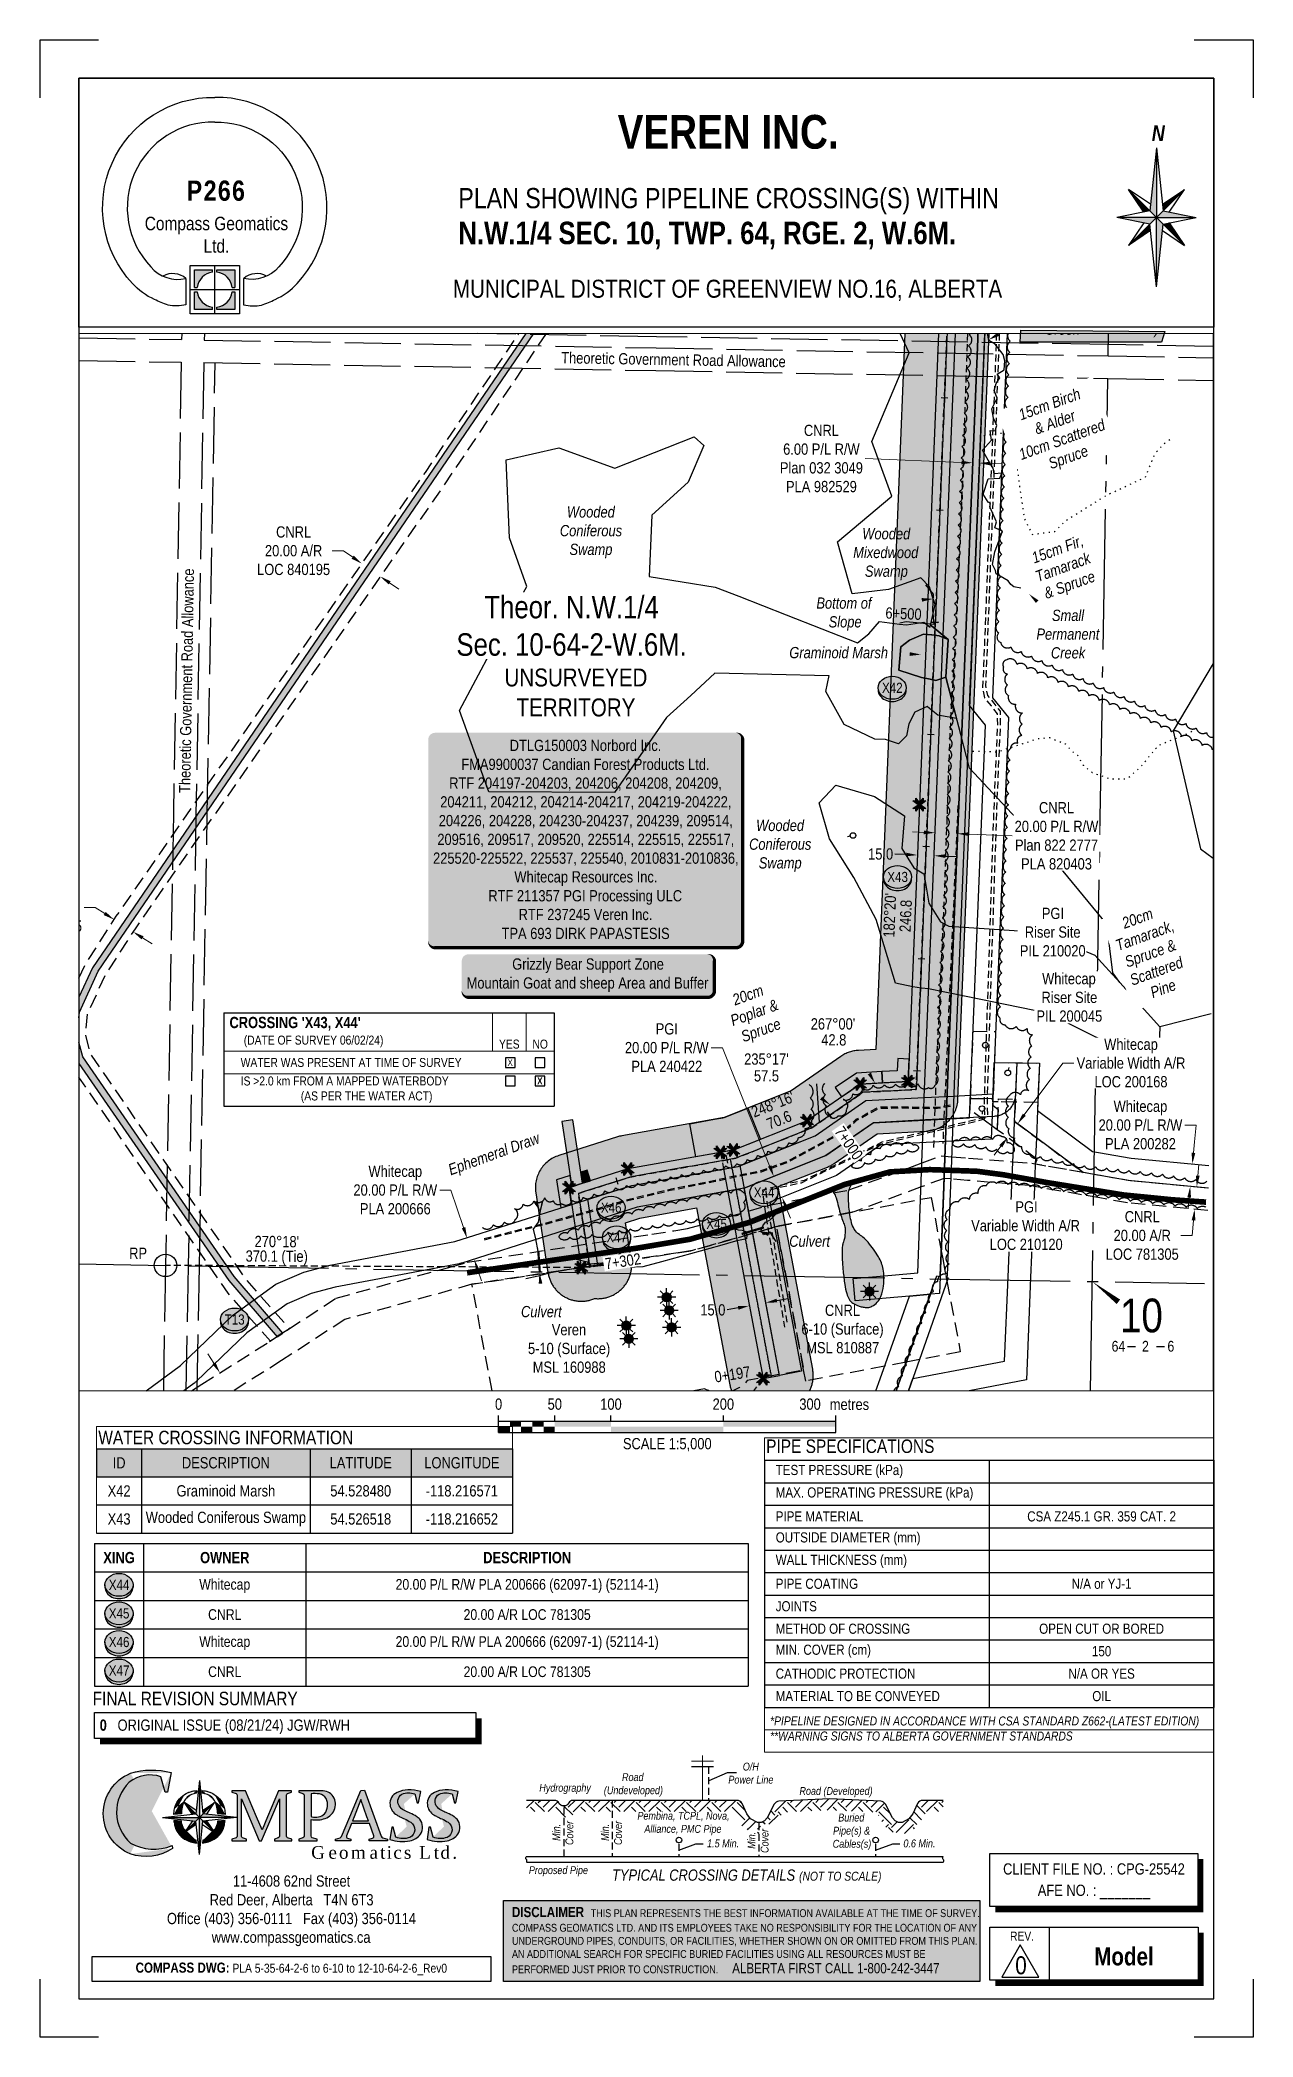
# Paper-space layout 'XING #19' of a CAD drawing. Extents: x -2321 to -1242, y 0 to 1778.
# The model-space entities are those that its viewports show. They can reach past a viewport. Long polylines and large blocks are cut down to what shows.
import ezdxf
from ezdxf.enums import TextEntityAlignment as Align

# ---------------------------------------------------------------- set-up
doc = ezdxf.new("R2010")
doc.units = 0
doc.header["$LTSCALE"] = 5
doc.header["$PDSIZE"] = 0.5
for name, pattern in [('0', [1, 1, 0]), ('foc-ACCESSROAD', [3.75, 2.5, -1.25]), ('foc-QUARTERLINE', [33, 25, -3, 2, -3]), ('foc-SEISMIC', [20.5, 15, -1, 0.5, -1, 0.5, -1, 0.5, -1]), ('foc-TIELINE', [1.875, 1.25, -0.625]), ('foc-TOPO', [1, 0.2, -0.8]), ('foc-TOPO-ephemeral', [6.25, 3.125, -0.625, 0.625, -0.625, 0.625, -0.625]), ('foc-TRAV', [1.875, 1.25, -0.625]), ('foc-UNSURVEYED', [12.5, 10, -2.5]), ('UG_PIPE', [1.875, 1.25, -0.625])]:
    doc.linetypes.add(name, pattern=pattern)
doc.layers.get('Defpoints').update_dxf_attribs({"color": 9})
for name, color, linetype in [('10', 1, 'Continuous'), ('35', 37, 'Continuous'), ('9', 3, 'Continuous'), ('AS-PIPE-UG', 44, 'UG_PIPE'), ('AS-ROADS', 254, 'Continuous'), ('AS-SEISMIC', 224, 'foc-SEISMIC'), ('AS-UNDERLAY-H', 141, 'Continuous'), ('AS-WILDLIFE-BLOCK', 131, 'Continuous'), ('C-SYMBOL', 7, 'Continuous'), ('C-WS', 13, 'foc-ACCESSROAD'), ('C-WS-S', 13, 'Continuous'), ('CG-BORDER', 2, 'Continuous'), ('CG-LOGO', 7, 'Continuous'), ('CG-NORTH', 7, 'Continuous'), ('CG-NOTES', 7, 'Continuous'), ('F-AR', 190, 'foc-ACCESSROAD'), ('F-RW', 190, 'Continuous'), ('F-WS', 190, 'foc-ACCESSROAD'), ('F-WS-S', 190, 'Continuous'), ('L-2', 7, 'Continuous'), ('L-BD', 7, 'Continuous'), ('L-MON', 1, 'Continuous'), ('L-ROAD-T', 7, 'Continuous'), ('L-SECLBL', 7, 'Continuous'), ('L-SECQ', 8, 'foc-QUARTERLINE'), ('L-TIE', 7, 'foc-TIELINE'), ('L-UNS-T', 3, 'Continuous'), ('L-USEC', 7, 'foc-UNSURVEYED'), ('oil_and_gas_wells_pt', 7, 'Continuous'), ('P-BUFFER-H 100m', 191, 'Continuous'), ('P-BUFFER-H 30m', 51, 'Continuous'), ('P-CHAINAGE-CL', 201, 'foc-TIELINE'), ('P-CROSSINGS', 250, 'Continuous'), ('P-PROPOSED', 10, 'Continuous'), ('P-PROPOSED-H', 21, 'Continuous'), ('P-TEMP-H', 41, 'Continuous'), ('P-TEMP_LOG DECK', 46, 'Continuous'), ('P-TEMP_WORKSPACE', 46, 'Continuous'), ('P-TRAV', 4, 'foc-TRAV'), ('P-TXT', 4, 'Continuous'), ('P-WORKAREA', 113, 'Continuous'), ('P-WORKAREA-H', 111, 'Continuous'), ('S-1', 1, 'Continuous'), ('S-2', 2, 'Continuous'), ('T-BUSH', 110, '0'), ('T-BUSH-T', 110, 'Continuous'), ('T-CREEK', 160, 'Continuous'), ('T-DRAW', 143, 'foc-TOPO-ephemeral'), ('T-SLOPE', 48, 'Continuous'), ('T-TIE', 201, 'foc-TIELINE'), ('T-VEGETATION CHANGE', 104, 'foc-TOPO'), ('T-WATER', 160, 'Continuous'), ('T-WATER-T', 170, 'Continuous'), ('WETLAND', 143, 'Continuous'), ('WETLAND-T', 146, 'Continuous')]:
    doc.layers.add(name, color=color, linetype=linetype)
for name, color, linetype, lineweight in [('AS-GENERAL', 48, 'Continuous', 18), ('C-WS-T', 13, 'Continuous', 9), ('F-AR-T', 190, 'Continuous', 9), ('F-RW-T', 190, 'Continuous', 9), ('F-WS-T', 190, 'Continuous', 9), ('P-CHAINAGE-T', 201, 'Continuous', 18), ('T-TIE-T', 201, 'Continuous', 18)]:
    doc.layers.add(name, color=color, linetype=linetype, lineweight=lineweight)
doc.styles.add('0', font='ARIALN.TTF')
doc.styles.add('100L', font='ARIALN.TTF', dxfattribs={"height": 11})
doc.styles.add('175L', font='ARIALN.TTF', dxfattribs={"height": 20})
doc.styles.add('80', font='ARIALN.TTF', dxfattribs={"height": 10})
doc.styles.add('80CG', font='ARIALN.TTF', dxfattribs={"height": 10})
doc.styles.add('80L', font='ARIALN.TTF', dxfattribs={"height": 10})
doc.styles.add('BOLD', font='ARIALNB.TTF')
doc.styles.add('Crossing', font='ARIALN.TTF', dxfattribs={"height": 10})
doc.styles.add('foc-LtypeFont', font='ARIALN.TTF', dxfattribs={"height": 7.35})
doc.styles.add('SIMPLEX', font='ARIALN.TTF')
doc.styles.get("Standard").update_dxf_attribs({"font": 'ARIALN.TTF'})
doc.linetypes.add('foc-TOPO-flowdirection-NOLINE', pattern='A,0,[">",foc-LtypeFont,S=0.3,R=0,X=0,Y=-0.945],-20,[">",foc-LtypeFont,S=0.3,R=0,X=0,Y=-0.945],0', length=20)
doc.dimstyles.new('Compass 5 000', dxfattribs={"dimscale": 5, "dimtxt": 9, "dimasz": 2, "dimexe": 0.2, "dimexo": 0.0625, "dimgap": 0.5, "dimtad": 0, "dimtih": 1, "dimtoh": 1, "dimzin": 0, "dimdsep": 46, "dimtxsty": '80CG', "dimcen": 0.1, "dimse1": 1, "dimse2": 1, "dimclrd": 256, "dimclrt": 256, "dimaunit": 1, "dimadec": 4, "dimazin": 0, "dimtfac": 0.06, "dimtofl": 0, "dimtmove": 0, "dimatfit": 1, "dimfxl": 0.2, "dimtolj": 1, "dimtzin": 0, "dimlwd": -1, "dimarcsym": 0})

psp = doc.layouts.new('XING #19')

# ---------------------------------------------------------------- texts
at = {"insert": (-2076.3, 1711.2), "char_height": 9, "attachment_point": 1, "style": '80L'}
psp.add_mtext_dynamic_manual_height_columns('\\pi269.16452;{\\fArial Narrow|b1|i0|c0|p34;\\H3.3333x;\\C14;VEREN INC.}\\P\\pi366.2952;\\P\\pi127.36546;{\\H2x;PLAN SHOWING PIPELINE CROSSING(S) WITHIN\\H0.11111x; \\P\\pi146.38145;\\fArial Narrow|b1|i0|c0|p34;\\H9.9999x;N.W.1/4 SEC. 10, TWP. 64, RGE. 2, W.6M.}\\P\\pi366.2952;\\P\\pi365.97665;{\\H0.22222x; \\P\\pi122.54015;\\H8.0001x;MUNICIPAL DISTRICT OF GREENVIEW NO.16, ALBERTA}', width=732.59, gutter_width=45, heights=[0], dxfattribs=at)
at = {"layer": 'CG-NOTES', "attachment_point": 1, "style": '80'}
for s, insert, char_height, width in [('\\pi77.33221;11-4608 62nd Street\\P\\pi56.72512;Red Deer, Alberta   T4N 6T3\\P\\pi18.6726;Office (403) 356-0111   Fax (403) 356-0114\\P\\pi58.50547;www.compassgeomatics.ca', (-2226.9, 143.9), 10, 257.83), ('\\pi37.09573;{\\fArial Narrow|b1|i0|c0|p34;\\H1.125x;\\C14;COMPASS DWG:} PLA 5-35-64-2-6 to 6-10 to 12-10-64-2-6_Rev0', (-2273.2, 66.3), 8, 350.451)]:
    psp.add_mtext(s, dxfattribs=dict(at, insert=insert, char_height=char_height, width=width))

msp = doc.modelspace()

# ---------------------------------------------------------------- texts
at = {"layer": 'AS-GENERAL', "char_height": 9.99544, "attachment_point": 1, "style": '80L'}
for width, insert in [(18.81699, (421140.159, 6042469.524)), (36.20925, (420901.469, 6042406.844))]:
    msp.add_mtext_dynamic_manual_height_columns('{\\fArial Narrow|b0|i1|c0|p34;Culvert}', width=width, gutter_width=49.977, heights=[0], dxfattribs=dict(at, insert=insert))
at = {"layer": 'C-WS-T', "insert": (420904.221, 6042390.705), "char_height": 9.99539, "attachment_point": 1, "style": '80L'}
msp.add_mtext_dynamic_manual_height_columns('\\pi24.63277;Veren\\P\\pi3.46245;5-10 (Surface)\\P\\pi7.69652;MSL 160988', width=78.95854, gutter_width=49.977, heights=[0], dxfattribs=at)
at = {"layer": 'F-WS-T', "insert": (421147.568, 6042408.02), "char_height": 9.99539, "attachment_point": 1, "style": '80L'}
msp.add_mtext_dynamic_manual_height_columns('\\pi24.38732;CNRL\\P\\pi3.43859;6-10 (Surface)\\P\\pi7.71015;MSL 810887', width=78.95854, gutter_width=49.977, heights=[0], dxfattribs=at)
at = {"layer": 'L-BD', "color": 5, "style": '80L'}
for s, height, rotation, p in [("182°20'", 9.9954, 87.6572, (421229.514, 6042754.656)), ('246.8', 9.9954, 87.6572, (421243.746, 6042754.074)), ("248°16'", 9.9954, 21.7206, (421125.512, 6042586.413)), ('70.6', 9.9954, 21.7206, (421131.061, 6042572.485)), ("270°18'", 9.9954, 359.6974, (420684.172, 6042464.215)), ('370.1 (Tie)', 9.99544, 359.6974, (420684.097, 6042449.971))]:
    msp.add_text(s, height=height, rotation=rotation, dxfattribs=at).set_placement(p, align=Align.MIDDLE)
for s, p in [("267°00'", (421179.087, 6042657.987)), ('42.8', (421179.83, 6042643.762))]:
    msp.add_text(s, height=9.9954, dxfattribs=at).set_placement(p, align=Align.MIDDLE)
at = {"layer": 'L-BD', "insert": (421099.866, 6042631.674), "char_height": 9.99544, "width": 39.15443, "attachment_point": 1, "line_spacing_factor": 0.894884, "style": '80L'}
msp.add_mtext("\\pi0.2102;235°17' \\P\\pi8.89996;57.5", dxfattribs=at)
at = {"layer": 'L-ROAD-T', "style": '80L'}
for rotation, p in [(358.978911, (421037.135, 6043249.355)), (89.022928, (420603.814, 6042963.508))]:
    msp.add_text('Theoretic Government Road Allowance', height=9.99539, rotation=rotation, dxfattribs=at).set_placement(p, align=Align.MIDDLE_CENTER)
at = {"layer": 'P-CHAINAGE-T', "style": '80L'}
msp.add_text('6+500', height=9.9954, rotation=357.670368, dxfattribs=at).set_placement((421241.864, 6043023.271), align=Align.MIDDLE_CENTER)
msp.add_text('0+197', height=9.9954, rotation=8.716733, dxfattribs=at).set_placement((421074.448, 6042338.641))
at = {"layer": 'T-SLOPE', "insert": (421164.052, 6043037.619), "char_height": 9.99544, "attachment_point": 1, "style": '80L'}
msp.add_mtext_dynamic_manual_height_columns('\\pi0.29884;{\\fArial Narrow|b0|i1|c0|p34;Bottom of \\P\\pi11.20791;Slope}', width=50.60214, gutter_width=49.977, heights=[0], dxfattribs=at)
at = {"layer": 'T-WATER-T', "char_height": 9.99544, "attachment_point": 1, "style": '80L'}
for s, width, insert in [('\\pi0.45566;{\\fArial Narrow|b0|i1|c0|p34;Shallow \\P\\pi7.06587;Open \\P\\pi5.35792;Water\\P\\pi0.34998;(Beaver \\P\\pi4.78861;Flood)}', 40.81806, (421431.772, 6043348.909)), ('\\pi14.12609;{\\fArial Narrow|b0|i1|c0|p34;Small \\P\\pi0.32611;Permanent\\P\\pi13.22268;Creek}', 56.5544, (421354.567, 6043314.863)), ('\\pi14.12609;{\\fArial Narrow|b0|i1|c0|p34;Small \\P\\pi0.32611;Permanent\\P\\pi13.22268;Creek}', 56.5544, (421359.809, 6043026.672))]:
    msp.add_mtext_dynamic_manual_height_columns(s, width=width, gutter_width=49.977, heights=[0], dxfattribs=dict(at, insert=insert))
at = {"layer": 'T-WATER-T', "insert": (420835.251, 6042532.345), "char_height": 9.99544, "attachment_point": 1, "rotation": 20, "style": '80L'}
msp.add_mtext_dynamic_manual_height_columns('\\pi0.32611;{\\fArial Narrow|b0|i1|c0|p34;Ephemeral Draw}', width=85.98844, gutter_width=49.977, heights=[0], dxfattribs=at)
at = {"layer": 'WETLAND-T', "char_height": 9.99544, "attachment_point": 1, "style": '80L'}
for s, insert in [('\\pi23.82845;{\\fArial Narrow|b0|i1|c0|p34;Wooded \\P\\pi17.56255;Coniferous \\P\\pi26.15685;Swamp}', (420918.486, 6043118.771)), ('\\pi1.50576;{\\fArial Narrow|b0|i1|c0|p34;Graminoid Marsh}', (421138.744, 6042993.539)), ('\\pi23.82845;{\\fArial Narrow|b0|i1|c0|p34;Wooded \\P\\pi17.56255;Coniferous \\P\\pi26.15685;Swamp}', (421086.881, 6042839.658))]:
    msp.add_mtext_dynamic_manual_height_columns(s, width=89.43182, gutter_width=49.977, heights=[0], dxfattribs=dict(at, insert=insert))
at = {"layer": 'WETLAND-T', "insert": (421196.776, 6043099.36), "char_height": 10, "width": 58.59932, "attachment_point": 1, "style": '80L'}
msp.add_mtext('\\pi8.40266;{\\fArial Narrow|b0|i1|c0|p34;Wooded \\P\\pi0.32626;Mixedwood \\P\\pi10.73213;Swamp}', dxfattribs=at)

# ---------------------------------------------------------------- blocks, each defined once
blk = doc.blocks.new('cg-north')
at = {"linetype": 'Continuous'}
for points in [[(-0.3, 62), (-6.2, 6), (-0.3, 0.1)], [(-25.2, 25), (-11.6, 4.9), (-6.2, 6)], [(24.6, 25), (5, 11.8), (5.6, 6)], [(-0.3, 0.1), (-35.5, 0.1), (-6.2, -5.8)], [(5.6, 6), (-0.3, 0.1), (34.9, 0.1)], [(5.6, -5.8), (-0.3, 0.1), (-0.3, -61.7)], [(-5.6, -11.5), (-6.2, -5.8), (-25.2, -24.8)], [(11, -4.7), (5.6, -5.8), (24.6, -24.8)]]:
    blk.add_hatch(color=14, dxfattribs=at).paths.add_polyline_path(points)
at = {"color": 14, "linetype": 'Continuous'}
for p, q in [((-0.3, 62), (-6.2, 6)), ((-0.3, 62), (-0.3, 0.1)), ((-0.3, 62), (5.6, 6)), ((-0.3, 0.1), (-25.2, 25)), ((-11.6, 4.9), (-25.2, 25)), ((-5.6, 11.8), (-25.2, 25)), ((-0.3, 0.1), (24.6, 25)), ((5, 11.8), (24.6, 25)), ((11, 4.9), (24.6, 25)), ((-6.2, 6), (-35.5, 0.1)), ((-0.3, 0.1), (-35.5, 0.1)), ((-6.2, -5.8), (-35.5, 0.1)), ((-0.3, 0.1), (-25.2, -24.8)), ((-0.3, 0.1), (24.6, -24.8)), ((-0.3, -61.7), (-0.3, 0.1)), ((-0.3, 0.1), (34.9, 0.1)), ((5.6, 6), (34.9, 0.1)), ((5.6, -5.8), (34.9, 0.1)), ((-11.6, -4.7), (-25.2, -24.8)), ((-5.6, -11.5), (-25.2, -24.8)), ((-0.3, -61.7), (-6.2, -5.8)), ((-0.3, -61.7), (5.6, -5.8)), ((5, -11.5), (24.6, -24.8)), ((10.9, -4.5), (11, -4.7)), ((11, -4.7), (24.6, -24.8))]:
    blk.add_line(p, q, dxfattribs=at)
at = {"color": 14, "linetype": 'Continuous', "insert": (-10.2, 82), "char_height": 14, "width": 22.782, "attachment_point": 1, "style": '80CG'}
blk.add_mtext('\\pi5.63716;{\\fArial Narrow|b1|i1|c0|p34;N}', dxfattribs=at)
blk = doc.blocks.new('*U59')
at = {"layer": 'Defpoints'}
for p, q in [((0, 1778), (52.2, 1778)), ((0, 1726.5), (0, 1778)), ((1027.2, 1778), (1079.5, 1778)), ((1079.5, 1778), (1079.5, 1726.5)), ((0, 0), (0, 51.5)), ((1079.5, 51.5), (1079.5, 0)), ((52.2, 0), (0, 0)), ((1079.5, 0), (1027.2, 0))]:
    blk.add_line(p, q, dxfattribs=at)
at = {"layer": 'S-1'}
for p, q in [((0, 1778), (0, 1778)), ((1079.5, 1778), (1079.5, 1778)), ((0, 0), (0, 0)), ((1079.5, 0), (1079.5, 0))]:
    blk.add_line(p, q, dxfattribs=at)
at = {"layer": 'S-2'}
blk.add_lwpolyline([(34.7, 34), (1044.7, 34), (1044.7, 1744), (34.7, 1744)], close=True, dxfattribs=at)
at = {"style": '80', "flags": 1}
blk.add_attdef('PAGENUMBER', (52.2, 51.5), '', height=10, rotation=90, dxfattribs=at)
blk = doc.blocks.new('c_logo')
h = blk.add_hatch(color=256)
edge = h.paths.add_edge_path()
edge.add_arc((-141.8, -18.9), 63, 74.1661, 107.5113, ccw=False)
edge.add_line((-124.6, 41.7), (-127.8, 24.4))
edge.add_line((-127.8, 24.4), (-129.9, 24.3))
edge.add_line((-129.9, 24.3), (-133.7, 38))
edge.add_arc((-143.5, 10.5), 29.1, 70.3832, 129.1598)
edge.add_arc((-136.2, 6.6), 36.9, 134.0613, 228.3206)
edge.add_arc((-139.8, 16.8), 43.2, 241.0325, 291.7344)
edge.add_line((-123.8, -23.3), (-123.3, -25.7))
edge.add_arc((-147.3, 10.4), 43.4, 251.5179, 303.5841, ccw=False)
edge.add_arc((-146.1, 5.2), 38.8, 112.1026, 247.4698, ccw=False)
h = blk.add_hatch(color=256)
edge = h.paths.add_edge_path()
edge.add_arc((-89, 1.8), 33.4, 166.6682, 175.6601, ccw=False)
edge.add_arc((-102.3, 5.6), 19.6, 121.6531, 168.6953, ccw=False)
edge.add_arc((-99.6, 0.9), 25, 95.0736, 121.1383, ccw=False)
edge.add_line((-101.8, 25.8), (-102.1, 23.3))
edge.add_arc((-99.9, 6.4), 17.1, 97.444, 127.0912)
edge.add_arc((-98.7, 8.4), 16.4, 134.7148, 171.0442)
edge.add_arc((-73.8, 3.2), 41.8, 169.3159, 177.5034)
edge.add_line((-115.5, 5), (-122.3, 4.3))
at = {"linetype": 'Continuous'}
for points in [[(-99.4, 34.7), (-102.5, 4.9), (-99.4, 1.7)], [(-99.4, 1.7), (-132.4, 1.7), (-102.5, -1.4)], [(-112.7, 15), (-105.6, 4.5), (-102.5, 4.9)], [(-96.3, 4.9), (-99.4, 1.7), (-66.4, 1.7)], [(-96.3, -1.4), (-99.4, 1.7), (-99.4, -31.3)], [(-86.1, 15), (-96.6, 7.9), (-96.3, 4.9)], [(-102.2, -4.5), (-102.5, -1.4), (-112.7, -11.6)], [(-93.2, -1.1), (-96.3, -1.4), (-86.1, -11.6)]]:
    blk.add_hatch(color=14, dxfattribs=at).paths.add_polyline_path(points)
h = blk.add_hatch(color=256)
edge = h.paths.add_edge_path()
edge.add_arc((-99.1, 0.9), 25, 58.8617, 85.0803, ccw=False)
edge.add_arc((-96.4, 5.6), 19.6, 11.3047, 58.3469, ccw=False)
edge.add_arc((-109.7, 1.8), 33.4, 4.3278, 13.3318, ccw=False)
edge.add_line((-76.4, 4.3), (-83.2, 5))
edge.add_arc((-124.9, 3.2), 41.8, 2.487, 10.6841)
edge.add_arc((-100.1, 8.4), 16.4, 8.9558, 45.2852)
edge.add_arc((-98.8, 6.4), 17.1, 52.9088, 82.7833)
edge.add_line((-96.7, 23.3), (-97, 25.8))
h = blk.add_hatch(color=256)
edge = h.paths.add_edge_path()
edge.add_line((-48.6, 2.5), (-58.3, 25.6))
edge.add_line((-58.3, 25.6), (-70.6, 25.6))
edge.add_line((-70.6, 25.6), (-70.6, 24.2))
edge.add_line((-70.6, 24.2), (-66.8, 23))
edge.add_arc((-67.2, 21.6), 1.5, 0, 72.6157, ccw=False)
edge.add_line((-65.7, 21.6), (-65.7, 2.5))
edge.add_line((-65.7, 2.5), (-65.7, -14.9))
edge.add_arc((-67.2, -14.9), 1.5, -73.424, 0, ccw=False)
edge.add_line((-66.8, -16.3), (-70.5, -17.4))
edge.add_line((-70.5, -17.4), (-70.5, -18.9))
edge.add_line((-70.5, -18.9), (-57.6, -18.9))
edge.add_line((-57.6, -18.9), (-57.6, -17.5))
edge.add_line((-57.6, -17.5), (-61.1, -16.4))
edge.add_arc((-60.6, -15), 1.5, 180, 252.4646, ccw=False)
edge.add_line((-62.1, -15), (-62.1, 2.5))
edge.add_line((-62.1, 2.5), (-62.1, 18.4))
edge.add_line((-62.1, 18.4), (-46.4, -18.9))
edge.add_line((-46.4, -18.9), (-44.1, -18.9))
edge.add_line((-44.1, -18.9), (-35, 2.5))
edge.add_line((-35, 2.5), (-28.3, 18.3))
edge.add_line((-28.3, 18.3), (-28.3, 2.5))
edge.add_line((-28.3, 2.5), (-28.3, -15))
edge.add_arc((-29.8, -15), 1.5, -73.424, 0, ccw=False)
edge.add_line((-29.4, -16.4), (-32.7, -17.4))
edge.add_line((-32.7, -17.4), (-32.7, -18.9))
edge.add_line((-32.7, -18.9), (-17.3, -18.9))
edge.add_line((-17.3, -18.9), (-17.3, -17.5))
edge.add_line((-17.3, -17.5), (-21, -16.3))
edge.add_arc((-20.5, -14.9), 1.5, 180, 252.4646, ccw=False)
edge.add_line((-22, -14.9), (-22, 2.5))
edge.add_line((-22, 2.5), (-22, 21.7))
edge.add_arc((-20.5, 21.7), 1.5, 107.3843, 180, ccw=False)
edge.add_line((-21, 23.1), (-17.4, 24.2))
edge.add_line((-17.4, 24.2), (-17.4, 25.6))
edge.add_line((-17.4, 25.6), (-29.1, 25.6))
edge.add_line((-29.1, 25.6), (-38.8, 2.5))
edge.add_line((-38.8, 2.5), (-43.7, -9.1))
edge.add_line((-43.7, -9.1), (-48.6, 2.5))
h = blk.add_hatch(color=256)
h.paths.add_polyline_path([(7.6, 25.6), (-11.1, 25.6), (-11.1, 24.2), (-7.3, 23, -0.326805), (-6.3, 21.6), (-6.3, -14.9, -0.331803), (-7.4, -16.3), (-11.1, -17.4), (-11.1, -18.9), (5.3, -18.9), (5.3, -17.5), (1, -16.2, -0.327162), (0, -14.7), (0, 0, 0.135693), (12.6, 1, 0.518306), (18.8, 21.8, 0.201798)])
h.paths.add_polyline_path([(0, 22.9, -0.05909), (7.3, 22.8, -0.236459), (13.3, 18.7, -0.297964), (11.9, 5.1, -0.269959), (0.5, 2.5, -0.011455), (0, 2.6)], flags=16)
h = blk.add_hatch(color=256)
h.paths.add_polyline_path([(47.4, 26.1), (44.1, 25.8), (34.4, 2.5), (27.1, -15, -0.225541), (25.7, -16.2), (21.8, -17.4), (21.8, -18.9), (34.7, -18.9), (35.3, -18.9), (35.3, -17.5), (32.4, -16.6, -0.43446), (31.4, -14.6), (35.8, -3.6), (51.8, -3.6), (55.7, -14.5, -0.430441), (54.7, -16.5), (51.5, -17.4), (51.5, -18.9), (67.8, -18.9), (67.8, -17.5), (63.9, -16.3, -0.232291), (62.4, -14.9), (56.1, 2.5)])
h.paths.add_polyline_path([(44.1, 17.7), (49.6, 2.5), (50.9, -1.1), (36.8, -1.1), (38.2, 2.5)], flags=16)
h = blk.add_hatch(color=256)
edge = h.paths.add_edge_path()
edge.add_arc((103.3, 50.8), 54.1, 243.1997, 248.1345)
edge.add_arc((69.9, -30.2), 33.5, 55.7647, 66.7239, ccw=False)
edge.add_arc((84.5, -9), 7.7, -65.6478, 57.1428, ccw=False)
edge.add_arc((81.8, 0.7), 17.7, 248.3428, 289.4425, ccw=False)
edge.add_line((75.3, -15.8), (73.1, -6.7))
edge.add_line((73.1, -6.7), (71.7, -6.9))
edge.add_line((71.7, -6.9), (70.1, -17.8))
edge.add_arc((81.2, 14.2), 33.9, 250.8905, 281.4155)
edge.add_arc((84.6, -3.1), 16.2, 281.7683, 321.9948)
edge.add_arc((87.3, -7), 11.8, 328.8789, 398.35)
edge.add_arc((79.7, -17.6), 24.7, 46.7096, 54.4302)
edge.add_arc((79.7, -17.6), 24.7, 54.4302, 70.3091)
edge.add_arc((139.4, 119.6), 125, 243.6166, 245.7228, ccw=False)
edge.add_arc((89.5, 20.6), 14.2, 223.2297, 246.3738, ccw=False)
edge.add_arc((84.7, 16.1), 7.62, 121.2723, 223.353, ccw=False)
edge.add_arc((86.6, 7.5), 16.2, 69.6826, 111.1397, ccw=False)
edge.add_line((92.2, 22.7), (94.3, 14.7))
edge.add_line((94.3, 14.7), (95.6, 14.9))
edge.add_line((95.6, 14.9), (97.6, 24.9))
edge.add_arc((87.2, -14.4), 40.7, 75.2956, 91.6843)
edge.add_arc((86, 5.6), 20.7, 89.7518, 117.221)
edge.add_arc((80.5, 14.4), 10.4, 112.8657, 186.9967)
edge.add_arc((81.9, 14.2), 11.8, 185.0082, 240.0685)
edge.add_arc((103.3, 50.8), 54.1, 239.829, 243.1997)
h = blk.add_hatch(color=256)
edge = h.paths.add_edge_path()
edge.add_arc((136.5, 50.8), 54.1, 243.1997, 248.1345)
edge.add_arc((103.1, -30.2), 33.5, 55.7647, 66.7239, ccw=False)
edge.add_arc((117.7, -9), 7.7, -65.6478, 57.1428, ccw=False)
edge.add_arc((115, 0.7), 17.7, 248.3428, 289.4425, ccw=False)
edge.add_line((108.5, -15.8), (106.3, -6.7))
edge.add_line((106.3, -6.7), (104.8, -6.9))
edge.add_line((104.8, -6.9), (103.3, -17.8))
edge.add_arc((114.4, 14.2), 33.9, 250.8905, 281.4155)
edge.add_arc((117.8, -3.1), 16.2, 281.7683, 321.9948)
edge.add_arc((120.5, -7), 11.8, 328.8789, 398.35)
edge.add_arc((112.8, -17.6), 24.7, 46.7096, 54.4302)
edge.add_arc((112.8, -17.6), 24.7, 54.4302, 70.3091)
edge.add_arc((172.5, 119.6), 125, 243.6166, 245.7228, ccw=False)
edge.add_arc((122.7, 20.6), 14.2, 223.2297, 246.3738, ccw=False)
edge.add_arc((117.9, 16.1), 7.62, 121.2723, 223.353, ccw=False)
edge.add_arc((119.8, 7.5), 16.2, 69.6826, 111.1397, ccw=False)
edge.add_line((125.4, 22.7), (127.5, 14.7))
edge.add_line((127.5, 14.7), (128.8, 14.9))
edge.add_line((128.8, 14.9), (130.8, 24.9))
edge.add_arc((120.4, -14.4), 40.7, 75.2956, 91.6843)
edge.add_arc((119.2, 5.6), 20.7, 89.7518, 117.221)
edge.add_arc((113.7, 14.4), 10.4, 112.8657, 186.9967)
edge.add_arc((115.1, 14.2), 11.8, 185.0082, 240.0685)
edge.add_arc((136.5, 50.8), 54.1, 239.829, 243.1997)
h = blk.add_hatch(color=256)
edge = h.paths.add_edge_path()
edge.add_arc((-89, 3), 33.4, 186.7164, 193.3318)
edge.add_arc((-102.3, -0.8), 19.6, 191.3047, 238.3469)
edge.add_arc((-99.6, 3.9), 25, 238.8617, 264.5936)
edge.add_line((-102, -21), (-102.2, -18.5))
edge.add_arc((-99.9, -1.6), 17.1, 232.9088, 262.0641, ccw=False)
edge.add_arc((-98.7, -3.6), 16.4, 188.9558, 225.2852, ccw=False)
edge.add_arc((-73.8, 1.6), 41.8, 184.3813, 190.6841, ccw=False)
edge.add_line((-115.5, -1.6), (-122.2, -0.9))
h = blk.add_hatch(color=256)
edge = h.paths.add_edge_path()
edge.add_arc((-124.9, 1.6), 41.8, 349.3159, 355.6284, ccw=False)
edge.add_arc((-100.1, -3.6), 16.4, 314.7148, 351.0442, ccw=False)
edge.add_arc((-98.8, -1.6), 17.1, 277.7082, 307.0912, ccw=False)
edge.add_line((-96.5, -18.5), (-96.8, -21))
edge.add_arc((-99.1, 3.9), 25, 275.2524, 301.1383)
edge.add_arc((-96.4, -0.8), 19.6, 301.6531, 348.6953)
edge.add_arc((-109.7, 3), 33.4, 346.6682, 353.2958)
edge.add_line((-76.6, -0.9), (-83.3, -1.6))
at = {"color": 14, "linetype": 'Continuous'}
for p, q in [((-99.4, 34.7), (-102.5, 4.9)), ((-99.4, 34.7), (-99.4, 1.7)), ((-99.4, 34.7), (-96.3, 4.9)), ((-132.4, 1.7), (-102.5, 4.9)), ((-132.4, 1.7), (-102.5, -1.4)), ((-132.4, 1.7), (-99.4, 1.7)), ((-99.4, 1.7), (-112.7, 15)), ((-105.6, 4.5), (-112.7, 15)), ((-102.2, 7.9), (-112.7, 15)), ((-99.4, 1.7), (-112.7, -11.6)), ((-99.4, 1.7), (-86.1, 15)), ((-66.4, 1.7), (-99.4, 1.7)), ((-99.4, 1.7), (-86.1, -11.6)), ((-99.4, -31.3), (-99.4, 1.7)), ((-96.6, 7.9), (-86.1, 15)), ((-66.4, 1.7), (-96.3, 4.9)), ((-66.4, 1.7), (-96.3, -1.4)), ((-93.2, 4.5), (-86.1, 15)), ((-105.6, -1.1), (-112.7, -11.6)), ((-102.2, -4.5), (-112.7, -11.6)), ((-99.4, -31.3), (-102.5, -1.4)), ((-99.4, -31.3), (-96.3, -1.4)), ((-96.6, -4.5), (-86.1, -11.6)), ((-93.2, -1.1), (-86.1, -11.6))]:
    blk.add_line(p, q, dxfattribs=at)
at = {"flags": 128}
for points in [[(-160.8, 41.1, -0.146532), (-124.6, 41.7), (-127.8, 24.4), (-129.9, 24.3), (-133.7, 38, 0.262236), (-161.9, 33.1, 0.436158), (-160.8, -21, 0.22491), (-123.8, -23.3), (-123.3, -25.7, -0.231173), (-161, -30.7, -0.670499)], [(-122.3, 4.3, -0.039254), (-121.5, 9.5, -0.208192), (-112.6, 22.3, -0.114221), (-101.8, 25.8), (-102.1, 23.3, 0.130087), (-110.2, 20, 0.159858), (-114.8, 10.9, 0.03574), (-115.5, 5)], [(-97, 25.8, -0.114902), (-86.2, 22.3, -0.208192), (-77.2, 9.5, -0.039307), (-76.4, 4.3), (-83.2, 5, 0.035782), (-83.9, 10.9, 0.159858), (-88.5, 20, 0.131095), (-96.7, 23.3)], [(-48.6, 2.5), (-58.3, 25.6), (-70.6, 25.6), (-70.6, 24.2), (-66.8, 23, -0.327892), (-65.7, 21.6), (-65.7, 2.5), (-65.7, -14.9, -0.331803), (-66.8, -16.3), (-70.5, -17.4), (-70.5, -18.9), (-57.6, -18.9), (-57.6, -17.5), (-61.1, -16.4, -0.327162), (-62.1, -15), (-62.1, 2.5), (-62.1, 18.4), (-46.4, -18.9), (-44.1, -18.9), (-35, 2.5), (-28.3, 18.3), (-28.3, 2.5), (-28.3, -15, -0.331803), (-29.4, -16.4), (-32.7, -17.4), (-32.7, -18.9), (-17.3, -18.9), (-17.3, -17.5), (-21, -16.3, -0.327162), (-22, -14.9), (-22, 2.5), (-22, 21.7, -0.327892), (-21, 23.1), (-17.4, 24.2), (-17.4, 25.6), (-29.1, 25.6), (-38.8, 2.5), (-43.7, -9.1)], [(78.9, 2.5, 0.021535), (83.1, 0.5, -0.047855), (88.7, -2.5, -0.593701), (87.7, -16, -0.181278), (75.3, -15.8), (73.1, -6.7), (71.7, -6.9), (70.1, -17.8, 0.133984), (87.9, -19, 0.177346), (97.4, -13.1, 0.312763), (96.6, 0.4, 0.0337), (94, 2.5, 0.069396), (88, 5.6, -0.00919), (83.8, 7.6, -0.10133), (79.2, 10.9, -0.477408), (80.8, 22.6, -0.18289), (92.2, 22.7), (94.3, 14.7), (95.6, 14.9), (97.6, 24.9, 0.071631), (86.1, 26.3, 0.120434), (76.5, 24, 0.335231), (70.2, 13.1, 0.244978), (76.1, 4, 0.014709)], [(112.1, 2.5, 0.021535), (116.3, 0.5, -0.047855), (121.9, -2.5, -0.593701), (120.9, -16, -0.181278), (108.5, -15.8), (106.3, -6.7), (104.8, -6.9), (103.3, -17.8, 0.133984), (121.1, -19, 0.177346), (130.6, -13.1, 0.312763), (129.8, 0.4, 0.0337), (127.2, 2.5, 0.069396), (121.2, 5.6, -0.00919), (117, 7.6, -0.10133), (112.4, 10.9, -0.477408), (113.9, 22.6, -0.18289), (125.4, 22.7), (127.5, 14.7), (128.8, 14.9), (130.8, 24.9, 0.071631), (119.2, 26.3, 0.120434), (109.7, 24, 0.335231), (103.4, 13.1, 0.244978), (109.3, 4, 0.014709)], [(-122.2, -0.9, 0.028873), (-121.5, -4.7, 0.208192), (-112.6, -17.5, 0.11275), (-102, -21), (-102.2, -18.5, -0.127905), (-110.2, -15.2, -0.159858), (-114.8, -6.1, -0.027508), (-115.5, -1.6)], [(-83.3, -1.6, -0.02755), (-83.9, -6.1, -0.159858), (-88.5, -15.2, -0.128915), (-96.5, -18.5), (-96.8, -21, 0.113431), (-86.2, -17.5, 0.208192), (-77.2, -4.7, 0.028926), (-76.6, -0.9)]]:
    blk.add_lwpolyline(points, format="xyb", close=True, dxfattribs=at)
for points in [[(-11.1, -18.9), (5.3, -18.9), (5.3, -17.5), (1, -16.2, -0.327162), (0, -14.7), (0, 0, 0.135693), (12.6, 1, 0.518306), (18.8, 21.8, 0.201798), (7.6, 25.6), (-11.1, 25.6), (-11.1, 24.2), (-7.3, 23, -0.326805), (-6.3, 21.6), (-6.3, -14.9, -0.331803), (-7.4, -16.3), (-11.1, -17.4), (-11.1, -18.9), (1.8, -18.9)], [(0.5, 2.5, 0.269959), (11.9, 5.1, 0.297964), (13.3, 18.7, 0.236459), (7.3, 22.8, 0.05909), (0, 22.9), (0, 2.6, 0.011455), (0.5, 2.5, 0.011455)], [(34.7, -18.9), (21.8, -18.9), (21.8, -17.4), (25.7, -16.2, 0.225541), (27.1, -15), (34.4, 2.5), (44.1, 25.8), (47.4, 26.1), (56.1, 2.5), (62.4, -14.9, 0.232291), (63.9, -16.3), (67.8, -17.5), (67.8, -18.9), (51.5, -18.9), (51.5, -17.4), (54.7, -16.5, 0.430441), (55.7, -14.5), (51.8, -3.6), (35.8, -3.6), (31.4, -14.6, 0.43446), (32.4, -16.6), (35.3, -17.5), (35.3, -18.9), (21.8, -18.9)]]:
    blk.add_lwpolyline(points, format="xyb", dxfattribs=at)
blk.add_lwpolyline([(50.9, -1.1), (49.6, 2.5), (44.1, 17.7), (38.2, 2.5), (36.8, -1.1)], close=True, dxfattribs=at)
at = {"insert": (0, -23.7), "char_height": 11.25, "width": 132.416, "attachment_point": 1, "style": '80CG'}
blk.add_mtext('{\\fBook Antiqua|b0|i0|c0|p18;\\T1.25;Geomatics Ltd.}', dxfattribs=at)
blk = doc.blocks.new('STAMP')
at = {"linetype": 'Continuous'}
h = blk.add_hatch(color=256, dxfattribs=at)
h.dxf.hatch_style = 1
h.paths.add_polyline_path([(-3.5, -57.3), (-3.5, -55.2), (-19.4, -55.2), (-19.4, -70.8), (-17, -70.8, -0.341095)])
h.paths.add_polyline_path([(14.1, -70.8), (16.5, -70.8), (16.5, -55.2), (0.5, -55.2), (0.5, -57.3, -0.341095)])
h.paths.add_polyline_path([(0.5, -88.4), (0.5, -90.4), (16.5, -90.4), (16.5, -74.8), (14.1, -74.8, -0.341095)])
h.paths.add_polyline_path([(-17, -74.8), (-19.4, -74.8), (-19.4, -90.4), (-3.5, -90.4), (-3.5, -88.4, -0.341095)])
for p, q in [((-1.5, -94.4), (-1.5, -51.2)), ((-19.4, -70.8), (-17, -70.8)), ((-3.5, -57.3), (-3.5, -55.2)), ((0.5, -57.3), (0.5, -55.2)), ((14.1, -70.8), (16.5, -70.8)), ((-23.4, -72.8), (20.5, -72.8)), ((-19.4, -74.8), (-17, -74.8)), ((-3.5, -90.4), (-3.5, -88.4)), ((0.5, -90.4), (0.5, -88.4)), ((14.1, -74.8), (16.5, -74.8))]:
    blk.add_line(p, q, dxfattribs=at)
at = {"linetype": 'Continuous', "flags": 128}
for points in [[(-1.5, 76.4, 0.665153), (-58.4, -52.5, 0.284669), (-27.2, -62.8), (-27.2, -86.2, -0.121434), (-43, -86.6, -0.034119), (-55.1, -81.5, -0.115846), (-74.8, -67.2, -0.661414), (-1.5, 98.4, 0.661414)], [(-1.5, 76.4, -0.665153), (55.5, -52.5, -0.284669), (24.2, -62.8), (24.2, -86.2, 0.121434), (40.1, -86.6, 0.034119), (52.2, -81.5, 0.115846), (71.9, -67.2, 0.661414), (-1.5, 98.4, -0.661414)]]:
    blk.add_lwpolyline(points, format="xyb", dxfattribs=at)
at = {"linetype": 'Continuous'}
blk.add_lwpolyline([(20.5, -94.4), (-23.4, -94.4), (-23.4, -51.2), (20.5, -51.2)], close=True, dxfattribs=at)
for points in [[(-19.4, -70.8), (-19.4, -55.2), (-3.5, -55.2)], [(0.5, -55.2), (16.5, -55.2), (16.5, -70.8)], [(-3.5, -90.4), (-19.4, -90.4), (-19.4, -74.8)], [(16.5, -74.8), (16.5, -90.4), (0.5, -90.4)]]:
    blk.add_lwpolyline(points, dxfattribs=at)
for centre, radius, start, end in [((-38.8, -76.5), 18, 49.7767, 119.1818), ((-1.5, -72.8), 15.7, 97.3315, 172.6685), ((-1.5, -72.8), 15.7, 7.3315, 82.6685), ((35.9, -76.5), 18, 60.8182, 130.2233), ((-1.5, -72.8), 15.7, 187.3315, 262.6685), ((-1.5, -72.8), 15.7, 277.3315, 352.6685)]:
    blk.add_arc(centre, radius, start, end, dxfattribs=at)
at = {"linetype": 'Continuous', "attachment_point": 5, "style": '80CG'}
for s, width, insert, char_height in [('{\\fArial Narrow|b1|i0|c0|p34;\\T1.1;P266}', 51.54, (0, 15.2), 18), ('Compass Geomatics\\PLtd.', 127.184, (0, -24), 12)]:
    blk.add_mtext_dynamic_manual_height_columns(s, width=width, gutter_width=45, heights=[0], dxfattribs=dict(at, insert=insert, char_height=char_height))
blk = doc.blocks.new('*U323')
at = {"layer": 'CG-NOTES'}
h = blk.add_hatch(dxfattribs=at)
h.set_pattern_fill('EARTH', color=256, scale=2.5, angle=45)
h.set_pattern_definition([(45, (-342.701, 88.198), (2e-15, 22.45064), [15.875, -15.875]), (45, (-346.91, 92.408), (2e-15, 22.45064), [15.875, -15.875]), (45, (-351.12, 96.617), (2e-15, 22.45064), [15.875, -15.875]), (135, (-351.12, 99.424), (-22.45064, 2e-15), [15.875, -15.875]), (135, (-346.91, 103.633), (-22.45064, 2e-15), [15.875, -15.875]), (135, (-342.701, 107.843), (-22.45064, 2e-15), [15.875, -15.875])])
edge = h.paths.add_edge_path()
edge.add_line((15.1, 1.3), (15.1, 3.7))
edge.add_line((15.1, 3.7), (22.6, 3.7))
edge.add_line((22.6, 3.7), (22.6, -1.3))
edge.add_line((22.6, -1.3), (25.5, -1.3))
edge.add_line((25.5, -1.3), (25.5, 7.1))
edge.add_line((25.5, 7.1), (34.7, 7.1))
edge.add_line((34.7, 7.1), (34.7, 1.6))
edge.add_line((34.7, 1.6), (35.1, 1.8))
edge.add_line((35.1, 1.8), (39.6, 7.4))
edge.add_line((39.6, 7.4), (45, 17.7))
edge.add_line((45, 17.7), (87, 19.7))
edge.add_line((87, 19.7), (129, 17.7))
edge.add_line((129, 17.7), (134.5, 7.4))
edge.add_line((134.5, 7.4), (139, 1.8))
edge.add_line((139, 1.8), (146, -1.3))
edge.add_line((146, -1.3), (153.7, -1.3))
edge.add_line((153.7, -1.3), (164.1, 3.9))
edge.add_line((164.1, 3.9), (169.5, 11.1))
edge.add_line((169.5, 11.1), (172.9, 18.3))
edge.add_line((172.9, 18.3), (188, 18.3))
edge.add_line((188, 18.3), (188, 28.3))
edge.add_line((188, 28.3), (169.7, 28.3))
edge.add_arc((169.7, 23.3), 5, 90, 154.7868)
edge.add_line((165.2, 25.5), (160.9, 16.3))
edge.add_line((160.9, 16.3), (157.5, 11.8))
edge.add_line((157.5, 11.8), (151.3, 8.7))
edge.add_line((151.3, 8.7), (148.2, 8.7))
edge.add_line((148.2, 8.7), (145.3, 10))
edge.add_line((145.3, 10), (142.9, 12.9))
edge.add_line((142.9, 12.9), (136.5, 24.9))
edge.add_arc((132.1, 22.6), 5, 27.9925, 87.3009)
edge.add_line((132.3, 27.6), (87, 29.7))
edge.add_line((87, 29.7), (41.7, 27.6))
edge.add_arc((42, 22.6), 5, 92.6991, 152.0075)
edge.add_line((37.6, 24.9), (31.2, 12.9))
edge.add_line((31.2, 12.9), (28.8, 10))
edge.add_line((28.8, 10), (25.9, 8.7))
edge.add_line((25.9, 8.7), (22.7, 8.7))
edge.add_line((22.7, 8.7), (16.6, 11.8))
edge.add_line((16.6, 11.8), (13.2, 16.3))
edge.add_line((13.2, 16.3), (8.9, 25.5))
edge.add_arc((4.4, 23.3), 5, 25.2132, 90)
edge.add_line((4.4, 28.3), (-141.6, 28.3))
edge.add_arc((-141.6, 24.3), 4, 90, 153.6122)
edge.add_arc((-149.7, 28.3), 5, 206.3878, 333.6122, ccw=False)
edge.add_arc((-157.8, 24.3), 4, 26.3878, 90)
edge.add_line((-157.8, 28.3), (-182.8, 28.3))
edge.add_line((-182.8, 28.3), (-182.8, 18.3))
edge.add_line((-182.8, 18.3), (-160.9, 18.3))
edge.add_arc((-149.7, 28.3), 15, 221.8103, 318.1897)
edge.add_line((-138.5, 18.3), (1.2, 18.3))
edge.add_line((1.2, 18.3), (4.6, 11.1))
edge.add_line((4.6, 11.1), (10, 3.9))
edge.add_line((10, 3.9), (15.1, 1.3))
at = {"flags": 128}
for points in [[(-183, -26.7, 0.098196), (-182.5, -25.8, 0.115025), (-182.5, -25, 0.189102), (-183, -24.2, -0.189102), (-183.5, -23.3, -0.115025), (-183.4, -22.5, -0.098196), (-183, -21.7)], [(188, -26.7, 0.098196), (188.4, -25.8, 0.115025), (188.5, -25, 0.189102), (188, -24.2, -0.189102), (187.5, -23.3, -0.115025), (187.5, -22.5, -0.098196), (188, -21.7)]]:
    blk.add_lwpolyline(points, format="xyb", dxfattribs=at)
at = {"layer": 'CG-NOTES', "const_width": 1, "flags": 128}
for points in [[(-36.3, 63.3), (-16.3, 63.3)], [(-36.3, 58.3), (-16.3, 58.3)], [(-26.3, 28.3), (-26.3, 68.3)]]:
    blk.add_lwpolyline(points, dxfattribs=at)
at = {"layer": 'CG-NOTES', "flags": 128}
for points in [[(-20.2, 46.1), (-3.9, 53.2), (4, 53.2)], [(-47.2, -16), (-32.1, -10.3), (-25.7, -10.3)], [(127.8, -16), (143, -10.3), (149.3, -10.3)], [(-183, -21.7), (188, -21.7)], [(-183, -26.7), (188, -26.7)]]:
    blk.add_lwpolyline(points, dxfattribs=at)
blk.add_lwpolyline([(188, 28.3), (169.7, 28.3, 0.290464), (165.2, 25.5), (160.9, 16.3), (157.5, 11.8), (151.3, 8.7), (148.2, 8.7), (145.3, 10), (142.9, 12.9), (136.5, 24.9, 0.264717), (132.3, 27.6), (87, 29.7), (41.7, 27.6, 0.264717), (37.6, 24.9), (31.2, 12.9), (28.8, 10), (25.9, 8.7), (22.7, 8.7), (16.6, 11.8), (13.2, 16.3), (8.9, 25.5, 0.290464), (4.4, 28.3), (-141.6, 28.3, 0.284915), (-145.2, 26.1, -0.620174), (-154.2, 26.1, 0.284915), (-157.8, 28.3), (-182.8, 28.3)], format="xyb", dxfattribs=at)
at = {"layer": 'CG-NOTES'}
for centre in [(-47.2, -7), (127.8, -7)]:
    blk.add_circle(centre, 2.5, dxfattribs=at)
at = {"layer": 'T-TIE'}
for p, q in [((-20.8, 58.3), (-20.8, 28.3)), ((-149.8, 22), (-149.8, -21.7)), ((-106.5, 28.3), (-106.5, -21.7)), ((23.9, 7.9), (23.9, -21.7)), ((-47.2, -10.3), (-47.2, -21.7)), ((127.8, -10.3), (127.8, -21.7))]:
    blk.add_line(p, q, dxfattribs=at)
at = {"layer": 'CG-NOTES', "attachment_point": 1}
for s, width, gutter_width, insert, char_height, style in [('\\pi13.10151;{\\fArial Narrow|b0|i1|c0|p34;O/H\\P\\pi0.22838;Power Line}', 39.983, 47.5, (-3.5, 61.9), 7, '80'), ('\\pi0.20212;{\\fArial Narrow|b0|i1|c0|p34;Hydrography}', 46.463, 47.5, (-171.7, 43), 7, '80'), ('\\pi16.51556;{\\fArial Narrow|b0|i1|c0|p34;Road\\P\\pi0.37402;(Undeveloped)}', 52.202, 47.5, (-114.4, 52.5), 7, '80'), ('\\pi8.62598;{\\fArial Narrow|b0|i1|c0|p34;Road (Developed)}', 81.474, 47.5, (51.4, 40.2), 7, '80'), ('\\pi0.22838;{\\fArial Narrow|b0|i1|c0|p34;Pembina, TCPL, Nova,\\P\\pi6.41665;Alliance, PMC Pipe}', 81.267, 47.5, (-84.4, 18.1), 7, '80'), ('\\pi8.66471;{\\fArial Narrow|b0|i1|c0|p34;Buried \\P\\pi4.04261;Pipe(s) &\\P\\pi3.71553;Cables(s)}', 40.55, 47.5, (85.9, 16.5), 7, '80'), ('\\pi0.62947;{\\fArial Narrow|b0|i1|c0|p34;1.5 Min.}', 27.803, 47.5, (-22.8, -6.5), 7, '80'), ('\\pi0.31911;{\\fArial Narrow|b0|i1|c0|p34;0.6 Min.}', 27.803, 47.5, (152.2, -6.5), 7, '80'), ('\\pi0.22838;{\\fArial Narrow|b0|i1|c0|p34;Proposed Pipe}', 52.475, 47.5, (-181, -30.3), 7, '80'), ('\\pi1.9472;{\\fArial Narrow|b0|i1|c0|p34;\\H0.90909x;TYPICAL CROSSING DETAILS\\H1.1x; \\H0.72727x;(NOT TO SCALE)}', 241.785, 55, (-108.7, -33.2), 11, '100L')]:
    blk.add_mtext_dynamic_manual_height_columns(s, width=width, gutter_width=gutter_width, heights=[0], dxfattribs=dict(at, insert=insert, char_height=char_height, style=style))
at = {"layer": 'CG-NOTES', "char_height": 7, "attachment_point": 1, "rotation": 90, "style": '80'}
for insert in [(-159.9, -11.8), (-116.6, -11.8), (13.8, -18.9)]:
    blk.add_mtext_dynamic_manual_height_columns('\\pi4.09366;{\\fArial Narrow|b0|i1|c0|p34;Min.\\P\\pi0.39789;Cover}', width=22.154, gutter_width=47.5, heights=[0], dxfattribs=dict(at, insert=insert))
blk = doc.blocks.new('xing')
h = blk.add_hatch(color=50)
h.dxf.hatch_style = 1
edge = h.paths.add_edge_path()
edge.add_ellipse((-0.5, 0.4), major_axis=(-12.5, 0), ratio=0.816297, start_angle=0, end_angle=360)
h = blk.add_hatch(color=250)
h.dxf.hatch_style = 1
edge = h.paths.add_edge_path()
edge.add_ellipse((-0.5, -1.7), major_axis=(-12.5, 0), ratio=0.816297, start_angle=0, end_angle=180)
edge.add_line((12, -1.7), (12, 0.4))
edge.add_ellipse((-0.5, 0.4), major_axis=(-12.5, 0), ratio=0.816297, start_angle=0, end_angle=180, ccw=False)
edge.add_line((-13, 0.4), (-13, -1.7))
at = {"color": 250}
blk.add_ellipse((-0.5, 0.4), major_axis=(-12.5, 0), ratio=0.816297, dxfattribs=at)
blk.add_ellipse((-0.5, -1.7), major_axis=(-12.5, 0), ratio=0.816297, start_param=0, end_param=3.141593, dxfattribs=at)
at = {"layer": 'P-CROSSINGS'}
for p, q in [((-13, 0.4), (-13, -1.7)), ((12, 0.4), (12, -1.7))]:
    blk.add_line(p, q, dxfattribs=at)
at = {"color": 250, "style": 'Crossing'}
blk.add_attdef('CROSSING', text='', height=9, dxfattribs=at).set_placement((-0.4, 0.4), align=Align.MIDDLE_CENTER)
blk = doc.blocks.new('*T747')
at = {"layer": 'CG-NOTES', "color": 0, "lineweight": -2, "transparency": 16777216}
for q in [(581.7, 0), (0, -126.8)]:
    blk.add_line((0, 0), q, dxfattribs=at)
at = {"layer": 'CG-NOTES', "color": 0, "linetype": 'ByBlock', "lineweight": -2, "transparency": 16777216}
for p, q in [((43.6, 0), (43.6, -126.8)), ((188.2, 0), (188.2, -126.8)), ((581.7, 0), (581.7, -126.8)), ((0, -25), (581.7, -25)), ((0, -50.5), (581.7, -50.5)), ((0, -75.9), (581.7, -75.9)), ((0, -101.4), (581.7, -101.4)), ((0, -126.8), (581.7, -126.8))]:
    blk.add_line(p, q, dxfattribs=at)
at = {"layer": 'CG-NOTES', "color": 0, "linetype": 'Continuous', "transparency": 16777216}
for p, values in [((22.3, -37.1), {'CROSSING': 'X44'}), ((22.3, -62.5), {'CROSSING': 'X45'}), ((22.3, -88), {'CROSSING': 'X46'}), ((22.3, -113.4), {'CROSSING': 'X47'})]:
    blk.add_blockref('xing', p, dxfattribs=at).add_auto_attribs(values)
at = {"layer": 'CG-NOTES', "color": 0, "linetype": 'Continuous', "transparency": 16777216, "attachment_point": 5}
for s, insert, char_height, width in [('{\\fArial Narrow|b1|i0|c0|p34;XING}', (21.8, -12.5), 10, 40.591), ('{\\fArial Narrow|b1|i0|c0|p34;OWNER}', (115.9, -12.5), 10, 141.63), ('{\\fArial Narrow|b1|i0|c0|p34;DESCRIPTION}', (385, -12.5), 10, 390.528), ('Whitecap', (115.9, -37.7), 9.5, 141.63), ('20.00 P/L R/W PLA 200666 (62097-1) (52114-1)', (385, -37.7), 9.5, 390.528), ('CNRL', (115.9, -63.2), 9.5, 141.63), ('20.00 A/R LOC 781305', (385, -63.2), 9.5, 390.528), ('Whitecap', (115.9, -88.6), 9.5, 141.63), ('20.00 P/L R/W PLA 200666 (62097-1) (52114-1)', (385, -88.6), 9.5, 390.528), ('CNRL', (115.9, -114.1), 9.5, 141.63), ('20.00 A/R LOC 781305', (385, -114.1), 9.5, 390.528)]:
    blk.add_mtext(s, dxfattribs=dict(at, insert=insert, char_height=char_height, width=width))
blk = doc.blocks.new('*T748')
at = {"layer": 'Defpoints', "color": 5, "lineweight": -2, "transparency": 16777216}
for p, q in [((0, 0), (294, 0)), ((0, 0), (0, -82.9)), ((294, 0), (294, -82.9)), ((0, -82.9), (294, -82.9))]:
    blk.add_line(p, q, dxfattribs=at)
at = {"layer": 'Defpoints', "color": 8, "linetype": 'ByBlock', "lineweight": 0, "transparency": 16777216}
for p, q in [((239, 0), (239, -34.2)), ((269, 0), (269, -34.2)), ((0, -34.2), (294, -34.2)), ((0, -54.2), (294, -54.2))]:
    blk.add_line(p, q, dxfattribs=at)
at = {"layer": 'Defpoints', "transparency": 16777216}
for s, insert, char_height, width, attachment_point, style in [("{\\fArial Narrow|b1|i0|c0|p34;CROSSING 'X43, X44'} {\\H0.8x;                                                 (DATE OF SURVEY 06/02/24)}", (5, -17.1), 10, 228.995, 4, '0'), ('YES', (254, -31.9), 8, 25, 8, '0'), ('NO', (281.5, -31.9), 8, 20, 8, '0'), ('WATER WAS PRESENT AT TIME OF SURVEY', (15, -44.2), 8, 263.995, 4, '0'), ('{\\fArial Narrow|b0|i0|c0|p34;IS >2.0 km FROM A MAPPED WATERBODY                                                     (AS PER THE WATER ACT)}', (15, -56.6), 8, 263.995, 1, 'BOLD')]:
    blk.add_mtext(s, dxfattribs=dict(at, insert=insert, char_height=char_height, width=width, attachment_point=attachment_point, style=style))
blk = doc.blocks.new('*U721')
for points in [[(0, 0), (8.6, 0), (8.6, 8.6), (0, 8.6)], [(26.4, 0), (35, 0), (35, 8.6), (26.4, 8.6)]]:
    blk.add_lwpolyline(points, close=True)
at = {"insert": (4.3, 4.3), "char_height": 6, "attachment_point": 5, "style": '80'}
blk.add_mtext_dynamic_manual_height_columns('X', width=6, gutter_width=50, heights=[0], dxfattribs=at)
blk = doc.blocks.new('*U861')
for points in [[(0, 0), (8.6, 0), (8.6, 8.6), (0, 8.6)], [(26.4, 0), (35, 0), (35, 8.6), (26.4, 8.6)]]:
    blk.add_lwpolyline(points, close=True)
at = {"color": 240, "insert": (30.7, 4.3), "char_height": 6, "attachment_point": 5, "style": '80'}
blk.add_mtext_dynamic_manual_height_columns('{\\fArial Narrow|b1|i0|c0|p34;X}', width=5.379, gutter_width=50, heights=[0], dxfattribs=at)
blk = doc.blocks.new('*U388')
at = {"color": 0}
for p, q in [((-150, 0), (-150, 15)), ((-150, 10), (150.2, 10)), ((-150, 0), (150.2, 0)), ((-100, 10), (-100, 15)), ((-50, 10), (-50, 15)), ((50, 10), (50, 15)), ((150.2, 0), (150.2, 15))]:
    blk.add_line(p, q, dxfattribs=at)
for points in [[(-150, 5), (-140, 5), (-150, 0), (-140, 0)], [(-140, 10), (-130, 10), (-140, 5), (-130, 5)], [(-130, 5), (-120, 5), (-130, 0), (-120, 0)], [(-120, 10), (-110, 10), (-120, 5), (-110, 5)], [(-110, 5), (-100, 5), (-110, 0), (-100, 0)], [(-100, 10), (-50, 10), (-100, 5), (-50, 5)], [(-50, 5), (50, 5), (-50, 0), (50, 0)], [(50, 10), (150.2, 10), (50, 5), (150.2, 5)]]:
    blk.add_solid(points, dxfattribs=at)
at = {"color": 0, "style": '80'}
blk.add_text('metres', height=10, dxfattribs=at).set_placement((162.2, 20), align=Align.CENTER)
at = {"color": 0, "char_height": 10, "style": '80'}
for s, insert, attachment_point in [('0', (-150, 30.2), 2), ('50', (-100, 30.2), 2), ('100', (-50, 30.2), 2), ('200', (50, 30.2), 2), ('300', (136.7, 30.2), 3), ('SCALE 1:5,000', (0.1, -5), 2)]:
    blk.add_mtext(s, dxfattribs=dict(at, insert=insert, attachment_point=attachment_point))
blk = doc.blocks.new('FileNumbers')
at = {"layer": 'CG-NOTES', "flags": 128}
blk.add_lwpolyline([(0, -47.4), (0, 0), (185.1, 0), (185.1, -47.4)], close=True, dxfattribs=at)
at = {"layer": 'CG-NOTES', "const_width": 5, "flags": 128}
blk.add_lwpolyline([(187.6, -5), (187.6, -49.9), (5, -49.9)], dxfattribs=at)
at = {"layer": 'CG-NOTES', "char_height": 10, "attachment_point": 5, "style": '80'}
for s, width, insert in [('CLIENT FILE NO. : CPG-25542', 184.776, (92.7, -13.9)), ('AFE NO. : _______', 184.866, (92.7, -34.3))]:
    blk.add_mtext_dynamic_manual_height_columns(s, width=width, gutter_width=45, heights=[0], dxfattribs=dict(at, insert=insert))
blk = doc.blocks.new('*U217')
at = {"layer": 'CG-NOTES'}
for p, q in [((-339.4, 0), (0, 0)), ((-339.4, -22.4), (-339.4, 0)), ((0, 0), (0, -22.4)), ((-339.4, -23.2), (-339.4, -22.4)), ((0, -23.2), (-339.4, -23.2)), ((0, -22.4), (0, -23.2))]:
    blk.add_line(p, q, dxfattribs=at)
at = {"layer": 'CG-NOTES', "const_width": 5, "flags": 128}
for points in [[(2.5, -22.5), (2.5, -5)], [(2.5, -22.5), (2.5, -25.7), (-334.4, -25.7)]]:
    blk.add_lwpolyline(points, dxfattribs=at)
at = {"insert": (-341.1, 18.5), "char_height": 12, "attachment_point": 1, "style": '80L'}
blk.add_mtext_dynamic_manual_height_columns('{\\C14;FINAL REVISION SUMMARY}', width=182.551, gutter_width=45, heights=[0], dxfattribs=at)
blk = doc.blocks.new('*U386')
at = {"layer": 'CG-NOTES'}
blk.add_blockref('*U217', (339.4, 23.2), dxfattribs=at)
at = {"layer": 'CG-NOTES', "insert": (4.6, 4), "char_height": 10, "attachment_point": 7, "style": '80'}
blk.add_mtext_dynamic_manual_height_columns('{\\fArial Narrow|b1|i0|c0|p34;\\C14;0}   ORIGINAL ISSUE (08/21/24) JGW/RWH ', width=331.161, gutter_width=45, heights=[0], dxfattribs=at)
blk = doc.blocks.new('blk_rev_page')
blk.add_line((-56.6, 26), (-56.6, -21.3))
at = {"color": 5, "flags": 128}
blk.add_lwpolyline([(-82.4, 10.1), (-98.9, -18.5), (-65.9, -18.5)], close=True, dxfattribs=at)
at = {"layer": 'CG-NOTES', "flags": 128}
blk.add_lwpolyline([(-109.5, -21.3), (-109.5, 26), (75.9, 26), (75.9, -21.3)], close=True, dxfattribs=at)
at = {"layer": 'CG-NOTES', "const_width": 5, "flags": 128}
blk.add_lwpolyline([(78.4, 21), (78.4, -23.8), (-104.5, -23.8)], dxfattribs=at)
at = {"attachment_point": 1}
for s, width, insert, char_height, style in [('\\pi4.196;REV.', 28.288, (-95.7, 22), 8, '80L'), ('\\pi8.16831;{\\C14;0}', 24.893, (-95, 0), 16, '80')]:
    blk.add_mtext_dynamic_manual_height_columns(s, width=width, gutter_width=45, heights=[0], dxfattribs=dict(at, insert=insert, char_height=char_height, style=style))
at = {"layer": 'CG-NOTES', "linetype": 'Continuous', "insert": (9.9, -0.2), "char_height": 16, "attachment_point": 5, "style": '80CG'}
blk.add_mtext('{\\fArial Narrow|b1|i0|c0|p34;\\C14;Model}', dxfattribs=at)
blk = doc.blocks.new('DISCLAIMER2021')
at = {"layer": 'CG-NOTES'}
h = blk.add_hatch(color=254, dxfattribs=at)
h.dxf.hatch_style = 1
h.paths.add_polyline_path([(0, 0), (423.6, 0), (423.6, -72), (0, -72)])
blk.add_lwpolyline([(0, 0), (423.6, 0), (423.6, -72), (0, -72)], close=True, dxfattribs=at)
at = {"layer": 'CG-NOTES', "insert": (7.4, -5.7), "char_height": 7, "attachment_point": 1, "style": '80L'}
blk.add_mtext_dynamic_manual_height_columns('{\\fArial Narrow|b1|i0|c0|p34;\\H1.2857x;\\C7;DISCLAIMER\\fArial Narrow|b0|i0|c0|p34;\\H0.43212x;\\C256;    \\H1.7999x;\\C0;THIS PLAN REPRESENTS THE BEST INFORMATION AVAILABLE AT THE TIME OF SURVEY. COMPASS GEOMATICS LTD. AND ITS EMPLOYEES TAKE NO RESPONSIBILITY FOR THE LOCATION OF ANY UNDERGROUND PIPES, CONDUITS, OR FACILITIES, WHETHER SHOWN ON OR OMITTED FROM THIS PLAN. AN ADDITIONAL SEARCH FOR SPECIFIC BURIED FACILITIES USING ALL RESOURCES MUST BE PERFORMED JUST PRIOR TO CONSTRUCTION.\\fBook Antiqua|b0|i0|c0|p18;^I\\fArial Narrow|b0|i0|c0|p34;\\H1.2857x;\\C240;ALBERTA FIRST CALL 1-800-242-3447}', width=417.848, gutter_width=45, heights=[0], dxfattribs=at)
blk = doc.blocks.new('*T749')
at = {"layer": 'CG-NOTES', "color": 0, "linetype": 'ByBlock', "lineweight": -2, "transparency": 16777216}
for p, q in [((0, -20), (370, -20)), ((0, -20), (0, -45)), ((40, -20), (40, -45)), ((190, -20), (190, -45)), ((280, -20), (280, -45)), ((370, -20), (370, -45)), ((0, -45), (370, -45))]:
    blk.add_line(p, q, dxfattribs=at)
at = {"layer": 'CG-NOTES', "color": 254, "transparency": 16777216}
for points in [[(0, -20), (0, -45), (40, -20), (40, -45)], [(40, -20), (40, -45), (190, -20), (190, -45)], [(190, -20), (190, -45), (280, -20), (280, -45)], [(280, -20), (280, -45), (370, -20), (370, -45)]]:
    blk.add_solid(points, dxfattribs=at)
at = {"layer": 'Defpoints', "color": 8, "linetype": 'ByBlock', "lineweight": 0, "transparency": 16777216}
for p, q in [((0, 0), (370, 0)), ((0, 0), (0, -20)), ((370, 0), (370, -20))]:
    blk.add_line(p, q, dxfattribs=at)
at = {"layer": 'CG-NOTES', "color": 0, "transparency": 16777216, "insert": (1.5, -10), "char_height": 12, "width": 367, "attachment_point": 4, "style": 'BOLD'}
blk.add_mtext('{\\fArial Narrow|b0|i0|c0|p34;\\C14;WATER CROSSING INFORMATION}', dxfattribs=at)
at = {"layer": 'CG-NOTES', "color": 1, "transparency": 16777216, "char_height": 10, "attachment_point": 5, "style": '80'}
for s, insert, width in [('ID', (20, -32.5), 37), ('DESCRIPTION', (115, -32.5), 147), ('LATITUDE', (235, -32.5), 87), ('LONGITUDE', (325, -32.5), 87)]:
    blk.add_mtext(s, dxfattribs=dict(at, insert=insert, width=width))
blk = doc.blocks.new('*T750')
at = {"layer": 'CG-NOTES', "linetype": 'ByBlock', "lineweight": -2, "transparency": 16777216}
for p, q in [((0, 0), (370, 0)), ((0, -25), (370, -25)), ((0, -50), (370, -50))]:
    blk.add_line(p, q, dxfattribs=at)
at = {"layer": 'CG-NOTES', "linetype": 'ByBlock', "lineweight": 15, "transparency": 16777216}
blk.add_line((0, 0), (0, -50), dxfattribs=at)
at = {"layer": 'CG-NOTES', "color": 0, "linetype": 'ByBlock', "lineweight": -2, "transparency": 16777216}
for p, q in [((40, 0), (40, -50)), ((190, 0), (190, -50)), ((280, 0), (280, -50)), ((370, 0), (370, -50))]:
    blk.add_line(p, q, dxfattribs=at)
at = {"layer": 'CG-NOTES', "color": 0, "transparency": 16777216, "char_height": 10, "attachment_point": 5, "style": '80'}
for s, insert, width in [('X42', (20, -12.5), 39.25), ('{\\fArial Narrow|b0|i0|c0;Graminoid Marsh', (115, -12.5), 149.25), ('{\\fArial Narrow|b0|i0|c0;54.528480', (235, -12.5), 89.25), ('{\\fArial Narrow|b0|i0|c0;-118.216571', (325, -12.5), 89.25), ('X43', (20, -37.5), 39.25), ('{\\fArial Narrow|b0|i0|c0;Wooded Coniferous Swamp', (115, -37.5), 149.25), ('{\\fArial Narrow|b0|i0|c0;54.526518', (235, -37.5), 89.25), ('{\\fArial Narrow|b0|i0|c0;-118.216652', (325, -37.5), 89.25)]:
    blk.add_mtext(s, dxfattribs=dict(at, insert=insert, width=width))
blk = doc.blocks.new('*T815')
at = {"layer": 'CG-NOTES', "color": 0, "lineweight": -2, "transparency": 16777216}
for p, q in [((0, -20), (200, -20)), ((0, -20), (0, -240)), ((200, -20), (200, -240)), ((400, -20), (400, -240)), ((0, -40), (400, -40)), ((0, -60), (400, -60)), ((0, -80), (400, -80)), ((0, -100), (400, -100)), ((0, -120), (400, -120)), ((0, -140), (400, -140)), ((0, -160), (400, -160)), ((0, -180), (400, -180)), ((0, -200), (400, -200)), ((0, -220), (400, -220)), ((0, -240), (400, -240))]:
    blk.add_line(p, q, dxfattribs=at)
at = {"layer": 'CG-NOTES', "color": 0, "linetype": 'ByBlock', "lineweight": -2, "transparency": 16777216}
blk.add_line((200, -20), (400, -20), dxfattribs=at)
at = {"layer": 'Defpoints', "color": 8, "linetype": 'ByBlock', "lineweight": 0, "transparency": 16777216}
for p, q in [((0, 0), (400, 0)), ((0, 0), (0, -20)), ((400, 0), (400, -20)), ((0, -240), (0, -280)), ((400, -240), (400, -280)), ((0, -260), (400, -260)), ((0, -280), (400, -280))]:
    blk.add_line(p, q, dxfattribs=at)
at = {"layer": 'CG-NOTES', "color": 0, "transparency": 16777216}
for s, insert, char_height, width, attachment_point in [('{\\C14;PIPE SPECIFICATIONS}', (1.5, -1.5), 12, 397, 1), ('TEST PRESSURE (kPa)', (10, -30), 9, 180, 4), ('MAX. OPERATING PRESSURE (kPa)', (10, -50), 9, 180, 4), ('PIPE MATERIAL', (10, -70), 9, 180, 4), ('OUTSIDE DIAMETER (mm)', (10, -90), 9, 180, 4), ('WALL THICKNESS (mm)', (10, -110), 9, 180, 4), ('PIPE COATING', (10, -130), 9, 180, 4), ('JOINTS', (10, -150), 9, 180, 4), ('METHOD OF CROSSING', (10, -170), 9, 180, 4), ('MIN. COVER (cm)', (10, -190), 9, 180, 4), ('CATHODIC PROTECTION', (10, -210), 9, 180, 4), ('MATERIAL TO BE CONVEYED', (10, -230), 9, 180, 4), ('{\\fArial Narrow|b0|i1|c0|p34;*PIPELINE DESIGNED IN ACCORDANCE WITH CSA STANDARD Z662-(LATEST EDITION)}', (5, -258.5), 8, 390, 7), ('{\\fArial Narrow|b0|i1|c0|p34;**WARNING SIGNS TO ALBERTA GOVERNMENT STANDARDS}', (5, -261.5), 8, 390, 1)]:
    blk.add_mtext(s, dxfattribs=dict(at, insert=insert, char_height=char_height, width=width, attachment_point=attachment_point))
at = {"layer": 'CG-NOTES', "color": 255, "transparency": 16777216, "char_height": 9, "width": 197, "attachment_point": 5}
for s, insert in [('CSA Z245.1 GR. 359 CAT. 2', (300, -70)), ('N/A or YJ-1', (300, -130)), ('OPEN CUT OR BORED', (300, -170)), ('150', (300, -190)), ('N/A OR YES', (300, -210)), ('OIL', (300, -230))]:
    blk.add_mtext(s, dxfattribs=dict(at, insert=insert))
blk = doc.blocks.new('L-SECLBL')
at = {"layer": '9', "color": 7}
for p, q in [((-5.1, -27.8), (-12.3, -27.8)), ((20.7, -27.8), (13.5, -27.8))]:
    blk.add_line(p, q, dxfattribs=at)
at = {"layer": '10', "color": 2, "style": 'SIMPLEX'}
blk.add_attdef('SEC', text='', height=30, dxfattribs=at).set_placement((0, 0), align=Align.MIDDLE)
at = {"layer": '10', "color": 5, "style": '80L'}
blk.add_attdef('TWP', text='', height=9.5, dxfattribs=at).set_placement((-14.4, -27.4), align=Align.MIDDLE_RIGHT)
blk.add_attdef('RGE', text='', height=9.5, dxfattribs=at).set_placement((3.6, -27.4), align=Align.MIDDLE_CENTER)
blk.add_attdef('MER', text='', height=9.5, dxfattribs=at).set_placement((23.2, -27.4), align=Align.MIDDLE_LEFT)
blk = doc.blocks.new('*D421')
at = {"layer": 'Defpoints', "color": 0, "transparency": 16777216}
for p in [(421269.9, 6042828.1), (421269.1, 6042807.1), (421289.1, 6042806.3)]:
    blk.add_point(p, dxfattribs=at)
at = {"layer": 'F-RW-T', "transparency": 16777216}
for p, q in [((421259.9, 6042828.5), (421250, 6042828.9)), ((421299.9, 6042826.9), (421338.4, 6042825.4))]:
    blk.add_line(p, q, dxfattribs=at)
for points in [[(421260, 6042830.2), (421259.9, 6042826.8), (421269.9, 6042828.1)], [(421300, 6042828.6), (421299.9, 6042825.3), (421289.9, 6042827.3)]]:
    blk.add_solid(points, dxfattribs=at)
at = {"layer": 'F-RW-T', "transparency": 16777216, "insert": (421378, 6042825.4), "char_height": 10, "attachment_point": 5, "style": '80CG', "bg_fill": 3, "box_fill_scale": 1.1, "bg_fill_color": 256, "bg_fill_true_color": 13158600, "bg_fill_transparency": 0}
blk.add_mtext('\\A1;CNRL\\P20.00 P/L R/W\\PPlan 822 2777\\PPLA 820403', dxfattribs=at)
blk = doc.blocks.new('*D424')
at = {"layer": 'Defpoints', "color": 0, "transparency": 16777216}
for p in [(421302.9, 6043144.9), (421308.7, 6043144.7), (421309.2, 6043157.3)]:
    blk.add_point(p, dxfattribs=at)
at = {"layer": 'F-RW-T', "transparency": 16777216}
for p, q in [((421293.4, 6043157.9), (421207.6, 6043161.3)), ((421319.2, 6043156.9), (421329.2, 6043156.5))]:
    blk.add_line(p, q, dxfattribs=at)
for points in [[(421293.5, 6043159.5), (421293.4, 6043156.2), (421303.4, 6043157.5)], [(421319.3, 6043158.5), (421319.1, 6043155.2), (421309.2, 6043157.3)]]:
    blk.add_solid(points, dxfattribs=at)
at = {"layer": 'F-RW-T', "transparency": 16777216, "insert": (421168.8, 6043161.3), "char_height": 10, "attachment_point": 5, "style": '80CG', "bg_fill": 3, "box_fill_scale": 1.1, "bg_fill_color": 256, "bg_fill_true_color": 13158600, "bg_fill_transparency": 0}
blk.add_mtext('\\A1;CNRL\\P6.00 P/L R/W\\PPlan 032 3049\\PPLA 982529', dxfattribs=at)
blk = doc.blocks.new('*D426')
at = {"layer": 'Defpoints', "color": 0, "transparency": 16777216}
for p in [(421491.3, 6042533.9), (421498.9, 6042533.2), (421489.4, 6042514)]:
    blk.add_point(p, dxfattribs=at)
at = {"layer": 'F-RW-T', "transparency": 16777216}
for p, q in [((421492.2, 6042567.9), (421502.2, 6042567.9)), ((421502.2, 6042567.9), (421500.8, 6042553.1)), ((421499.8, 6042543.2), (421500.8, 6042553.1)), ((421496, 6042503.4), (421495.1, 6042493.4))]:
    blk.add_line(p, q, dxfattribs=at)
for points in [[(421498.2, 6042543.3), (421501.5, 6042543), (421498.9, 6042533.2)], [(421494.4, 6042503.5), (421497.7, 6042503.2), (421497, 6042513.3)]]:
    blk.add_solid(points, dxfattribs=at)
at = {"layer": 'F-RW-T', "transparency": 16777216, "insert": (421452.7, 6042567.9), "char_height": 10, "attachment_point": 5, "style": '80CG'}
blk.add_mtext('\\A1;Whitecap\\P20.00 P/L R/W\\PPLA 200282', dxfattribs=at)
blk = doc.blocks.new('*D432')
at = {"layer": 'Defpoints', "color": 0, "transparency": 16777216}
for p in [(420906.9, 6042485), (420853.5, 6042467.1), (420913.2, 6042466)]:
    blk.add_point(p, dxfattribs=at)
at = {"layer": 'F-RW-T', "transparency": 16777216}
for p, q in [((420839.1, 6042510), (420829.1, 6042510)), ((420850.3, 6042476.6), (420839.1, 6042510)), ((420863, 6042438.7), (420866.2, 6042429.2))]:
    blk.add_line(p, q, dxfattribs=at)
for points in [[(420851.9, 6042477.1), (420848.8, 6042476), (420853.5, 6042467.1)], [(420864.6, 6042439.2), (420861.5, 6042438.1), (420859.9, 6042448.1)]]:
    blk.add_solid(points, dxfattribs=at)
at = {"layer": 'F-RW-T', "transparency": 16777216, "insert": (420789.6, 6042510), "char_height": 10, "attachment_point": 5, "style": '80CG'}
blk.add_mtext('\\A1;Whitecap\\P20.00 P/L R/W\\PPLA 200666', dxfattribs=at)
blk = doc.blocks.new('*D456')
at = {"layer": 'Defpoints', "color": 0, "transparency": 16777216}
for p in [(420758.2, 6043065.3), (420759.9, 6043067.7), (420774.6, 6043053.9)]:
    blk.add_point(p, dxfattribs=at)
at = {"layer": 'F-AR-T', "transparency": 16777216}
for p, q in [((420743.5, 6043079.2), (420733.5, 6043079.2)), ((420751.7, 6043073.4), (420743.5, 6043079.2)), ((420784.5, 6043050.6), (420792.7, 6043044.9))]:
    blk.add_line(p, q, dxfattribs=at)
for points in [[(420752.6, 6043074.8), (420750.7, 6043072.1), (420759.9, 6043067.7)], [(420785.5, 6043052), (420783.6, 6043049.2), (420776.3, 6043056.3)]]:
    blk.add_solid(points, dxfattribs=at)
at = {"layer": 'F-AR-T', "transparency": 16777216, "insert": (420699.1, 6043079.2), "char_height": 10, "attachment_point": 5, "style": '80CG'}
blk.add_mtext('\\A1;CNRL\\P20.00 A/R\\PLOC 840195', dxfattribs=at)
blk = doc.blocks.new('*D457')
at = {"layer": 'Defpoints', "color": 0, "transparency": 16777216}
for p in [(420646, 6042355.2), (420644.1, 6042330.4), (420656.7, 6042338.3)]:
    blk.add_point(p, dxfattribs=at)
at = {"layer": 'F-AR-T', "transparency": 16777216}
for p, q in [((420628.2, 6042355.8), (420622.9, 6042364.3)), ((420649.5, 6042322), (420663.5, 6042299.6)), ((420663.5, 6042299.6), (420673.5, 6042299.6))]:
    blk.add_line(p, q, dxfattribs=at)
for points in [[(420629.6, 6042356.7), (420626.8, 6042354.9), (420633.5, 6042347.4)], [(420650.9, 6042322.9), (420648.1, 6042321.1), (420644.1, 6042330.4)]]:
    blk.add_solid(points, dxfattribs=at)
at = {"layer": 'F-AR-T', "transparency": 16777216, "insert": (420707.9, 6042299.6), "char_height": 10, "attachment_point": 5, "style": '80CG'}
blk.add_mtext('\\A1;CNRL\\P20.00 A/R\\PLOC 781305', dxfattribs=at)
blk = doc.blocks.new('*D458')
at = {"layer": 'Defpoints', "color": 0, "transparency": 16777216}
for p in [(421466.4, 6042516.4), (421464.5, 6042496.5), (421500.9, 6042493)]:
    blk.add_point(p, dxfattribs=at)
at = {"layer": 'F-AR-T', "transparency": 16777216}
for p, q in [((421503.8, 6042522.8), (421504.7, 6042532.8)), ((421499.9, 6042483), (421498.7, 6042469.6)), ((421498.7, 6042469.6), (421488.7, 6042469.6))]:
    blk.add_line(p, q, dxfattribs=at)
for points in [[(421502.1, 6042523), (421505.4, 6042522.7), (421502.8, 6042512.9)], [(421498.3, 6042483.2), (421501.6, 6042482.9), (421500.9, 6042493)]]:
    blk.add_solid(points, dxfattribs=at)
at = {"layer": 'F-AR-T', "transparency": 16777216, "insert": (421454.3, 6042469.6), "char_height": 10, "attachment_point": 5, "style": '80CG'}
blk.add_mtext('\\A1;CNRL\\P20.00 A/R\\PLOC 781305', dxfattribs=at)
blk = doc.blocks.new('*D459')
at = {"layer": 'Defpoints', "color": 0, "transparency": 16777216}
for p in [(421343.4, 6042569.1), (421355.7, 6042559.9), (421346.7, 6042547.9)]:
    blk.add_point(p, dxfattribs=at)
at = {"layer": 'F-AR-T', "transparency": 16777216}
for p, q in [((421349.3, 6042577.1), (421383.5, 6042623.1)), ((421383.5, 6042623.1), (421393.5, 6042623.1)), ((421328.5, 6042549), (421322.5, 6042541))]:
    blk.add_line(p, q, dxfattribs=at)
for points in [[(421348, 6042578.1), (421350.7, 6042576.1), (421343.4, 6042569.1)], [(421327.1, 6042550), (421329.8, 6042548), (421334.4, 6042557)]]:
    blk.add_solid(points, dxfattribs=at)
at = {"layer": 'F-AR-T', "transparency": 16777216, "insert": (421444.3, 6042623.1), "char_height": 10, "attachment_point": 5, "style": '80CG', "bg_fill": 3, "box_fill_scale": 1.1, "bg_fill_color": 256, "bg_fill_true_color": 13158600, "bg_fill_transparency": 0}
blk.add_mtext('\\A1;Whitecap\\PVariable Width A/R\\PLOC 200168', dxfattribs=at)
blk = doc.blocks.new('*U479')
h = blk.add_hatch(color=255)
edge = h.paths.add_edge_path()
edge.add_line((-134, -96.5), (134, -96.5))
edge.add_arc((134, -90.5), 6, 270, 360)
edge.add_line((140, -90.5), (140, 89))
edge.add_arc((134, 89), 6, 0, 90)
edge.add_line((134, 95), (-134, 95))
edge.add_arc((-134, 89), 6, 90, 180)
edge.add_line((-140, 89), (-140, -90.5))
edge.add_arc((-134, -90.5), 6, 180, 270)
at = {"color": 44, "flags": 128}
blk.add_lwpolyline([(-134, -96.5, 3, 3, 0), (134, -96.5, 3, 3, 0.414214), (140, -90.5, 3, 3, 0), (140, 89, 3, 0, 0.414214), (134, 95, 0, 0, 0), (-134, 95, 0, 0, 0.414214), (-140, 89, 0, 0, 0), (-140, -90.5, 0, 3, 0.414214)], format="xyseb", close=True, dxfattribs=at)
at = {"color": 44, "style": '80'}
blk.add_attdef('ENTER_TEXT_001', (-36, -5), '', height=10, dxfattribs=at)
blk = doc.blocks.new('GAS')
h = blk.add_hatch(color=255)
h.dxf.hatch_style = 1
edge = h.paths.add_edge_path()
edge.add_arc((0, 0), 0.9, 0, 360)
for p, q in [((-0.81, 0), (-1.62, 0)), ((-0.57, 0.57), (-1.14, 1.14)), ((0, 0.81), (0, 1.62)), ((0.57, 0.57), (1.14, 1.14)), ((1.62, 0), (0.81, 0)), ((-0.57, -0.57), (-1.14, -1.14)), ((0, -0.81), (0, -1.62)), ((1.14, -1.14), (0.57, -0.57))]:
    blk.add_line(p, q)
blk.add_circle((0, 0), 0.8)
blk = doc.blocks.new('*D484')
at = {"layer": 'Defpoints', "color": 0, "transparency": 16777216}
for p in [(421126.4, 6042522.2), (421145.5, 6042529.8), (421152.9, 6042511.2)]:
    blk.add_point(p, dxfattribs=at)
at = {"layer": 'F-RW-T', "transparency": 16777216}
for p, q in [((421080.8, 6042636.8), (421070.8, 6042636.8)), ((421122.7, 6042531.5), (421080.8, 6042636.8)), ((421137.5, 6042494.3), (421141.2, 6042485))]:
    blk.add_line(p, q, dxfattribs=at)
for points in [[(421124.3, 6042532.1), (421121.2, 6042530.9), (421126.4, 6042522.2)], [(421139.1, 6042494.9), (421136, 6042493.7), (421133.8, 6042503.6)]]:
    blk.add_solid(points, dxfattribs=at)
at = {"layer": 'F-RW-T', "transparency": 16777216, "insert": (421031.2, 6042636.8), "char_height": 10, "attachment_point": 5, "style": '80CG'}
blk.add_mtext('\\A1;PGI\\P20.00 P/L R/W\\PPLA 240422', dxfattribs=at)
blk = doc.blocks.new('TEMP')
h = blk.add_hatch(color=255)
h.dxf.hatch_style = 1
h.paths.add_polyline_path([(0, 0.25), (-0.67, 1.15), (-0.67, 0.67), (-1.15, 0.67), (-0.25, 0), (-1.15, -0.67), (-0.67, -0.67), (-0.67, -1.15), (0, -0.25), (0.67, -1.15), (0.67, -0.67), (1.15, -0.67), (0.25, 0), (1.15, 0.67), (0.67, 0.67), (0.67, 1.15)])
h.paths.add_polyline_path([(0.57, 0.85), (0.57, 0.57), (0.85, 0.57), (0.08, 0), (0.85, -0.57), (0.57, -0.57), (0.57, -0.85), (0, -0.08), (-0.57, -0.85), (-0.57, -0.57), (-0.85, -0.57), (-0.08, 0), (-0.85, 0.57), (-0.57, 0.57), (-0.57, 0.85), (0, 0.08)], flags=16)
h = blk.add_hatch(color=1)
h.dxf.hatch_style = 1
h.paths.add_polyline_path([(0, 0.08), (-0.57, 0.85), (-0.57, 0.57), (-0.85, 0.57), (-0.08, 0), (-0.85, -0.57), (-0.57, -0.57), (-0.57, -0.85), (0, -0.08), (0.57, -0.85), (0.57, -0.57), (0.85, -0.57), (0.08, 0), (0.85, 0.57), (0.57, 0.57), (0.57, 0.85)])
at = {"color": 1}
for p, q in [((-0.08, 0), (0.08, 0)), ((0, 0.08), (0, -0.08))]:
    blk.add_line(p, q, dxfattribs=at)
at = {"color": 255, "flags": 128}
blk.add_lwpolyline([(-0.25, 0), (-1.15, 0.67), (-0.67, 0.67), (-0.67, 1.15), (0, 0.25), (0.67, 1.15), (0.67, 0.67), (1.15, 0.67), (0.25, 0), (1.15, -0.67), (0.67, -0.67), (0.67, -1.15), (0, -0.25), (-0.67, -1.15), (-0.67, -0.67), (-1.15, -0.67)], close=True, dxfattribs=at)
at = {"color": 1, "flags": 128}
blk.add_lwpolyline([(-0.08, 0), (-0.85, 0.57), (-0.57, 0.57), (-0.57, 0.85), (0, 0.08), (0.57, 0.85), (0.57, 0.57), (0.85, 0.57), (0.08, 0), (0.85, -0.57), (0.57, -0.57), (0.57, -0.85), (0, -0.08), (-0.57, -0.85), (-0.57, -0.57), (-0.85, -0.57)], close=True, dxfattribs=at)
blk = doc.blocks.new('*D510')
at = {"layer": 'Defpoints', "color": 0, "transparency": 16777216}
for p in [(421254, 6042804.4), (421254.2, 6042808.3), (421269, 6042803.8)]:
    blk.add_point(p, dxfattribs=at)
at = {"layer": 'P-TXT', "transparency": 16777216}
for p, q in [((421244.2, 6042808.8), (421234.2, 6042809.2)), ((421279.2, 6042807.3), (421289.2, 6042806.9))]:
    blk.add_line(p, q, dxfattribs=at)
for points in [[(421244.3, 6042810.4), (421244.1, 6042807.1), (421254.2, 6042808.3)], [(421279.2, 6042809), (421279.1, 6042805.7), (421269.2, 6042807.7)]]:
    blk.add_solid(points, dxfattribs=at)
at = {"layer": 'P-TXT', "transparency": 16777216, "insert": (421221.5, 6042809.2), "char_height": 10, "attachment_point": 5, "style": '80CG'}
blk.add_mtext('\\A1;15.0', dxfattribs=at)
blk = doc.blocks.new('RP')
at = {"layer": '35', "color": 3}
blk.add_circle((0, 0), 10, dxfattribs=at)
at = {"layer": '35', "color": 3, "style": '80'}
blk.add_attdef('RP_001', (-32.4, 5.8), '', height=10, dxfattribs=at)
blk = doc.blocks.new('*D598')
at = {"layer": 'Defpoints', "color": 0, "transparency": 16777216}
for p in [(421104.5, 6042407.9), (421104.6, 6042407), (421119.2, 6042410.7)]:
    blk.add_point(p, dxfattribs=at)
at = {"layer": 'P-TXT', "transparency": 16777216}
for p, q in [((421129.2, 6042411.7), (421139, 6042413.5)), ((421094.8, 6042405.2), (421085, 6042403.3))]:
    blk.add_line(p, q, dxfattribs=at)
for points in [[(421128.9, 6042413.3), (421129.5, 6042410), (421119.4, 6042409.8)], [(421094.5, 6042406.8), (421095.1, 6042403.5), (421104.6, 6042407)]]:
    blk.add_solid(points, dxfattribs=at)
at = {"layer": 'P-TXT', "transparency": 16777216, "insert": (421072.2, 6042403.3), "char_height": 10, "attachment_point": 5, "style": '80CG'}
blk.add_mtext('\\A1;15.0', dxfattribs=at)
blk = doc.blocks.new('*D599')
at = {"layer": 'Defpoints', "color": 0, "transparency": 16777216}
for p in [(420539.4, 6042750.8), (420537.2, 6042747.3), (420554, 6042736.5)]:
    blk.add_point(p, dxfattribs=at)
at = {"layer": 'F-AR-T', "transparency": 16777216}
for p, q in [((420522.6, 6042761.7), (420512.6, 6042761.7)), ((420531, 6042756.3), (420522.6, 6042761.7)), ((420564.7, 6042734.6), (420573.1, 6042729.2))]:
    blk.add_line(p, q, dxfattribs=at)
for points in [[(420531.9, 6042757.7), (420530.1, 6042754.9), (420539.4, 6042750.8)], [(420565.6, 6042736), (420563.8, 6042733.2), (420556.2, 6042740)]]:
    blk.add_solid(points, dxfattribs=at)
at = {"layer": 'F-AR-T', "transparency": 16777216, "insert": (420478.3, 6042761.7), "char_height": 10, "attachment_point": 5, "style": '80CG'}
blk.add_mtext('\\A1;CNRL\\P20.00 A/R\\PLOC 840195', dxfattribs=at)
blk = doc.blocks.new('xing3')
h = blk.add_hatch(color=250)
h.dxf.hatch_style = 1
edge = h.paths.add_edge_path()
edge.add_ellipse((0, -2), major_axis=(-12.5, 0), ratio=0.816297, start_angle=0, end_angle=180)
edge.add_line((12.5, -2), (12.5, 0))
edge.add_ellipse((0, 0), major_axis=(-12.5, 0), ratio=0.816297, start_angle=0, end_angle=180, ccw=False)
edge.add_line((-12.5, 0), (-12.5, -2))
at = {"layer": 'P-BUFFER-H 100m'}
h = blk.add_hatch(color=256, dxfattribs=at)
h.dxf.hatch_style = 1
edge = h.paths.add_edge_path()
edge.add_ellipse((0, 0), major_axis=(-12.5, 0), ratio=0.816297, start_angle=0, end_angle=360)
at = {"color": 250}
blk.add_ellipse((0, 0), major_axis=(-12.5, 0), ratio=0.816297, dxfattribs=at)
blk.add_ellipse((0, -2), major_axis=(-12.5, 0), ratio=0.816297, start_param=0, end_param=3.141593, dxfattribs=at)
at = {"color": 250, "style": 'Crossing'}
blk.add_attdef('CROSSING', text='', height=9, dxfattribs=at).set_placement((0.1, 0), align=Align.MIDDLE_CENTER)
at = {"color": 250, "style": 'Crossing', "flags": 1}
for tag, p in [('OWNER', (0.1, -12.5)), ('DESCRIPTION', (0.1, -25.8)), ('LOCATION', (0.1, -39.3)), ('DWG_REF', (0.1, -52.8))]:
    blk.add_attdef(tag, text='', height=9, dxfattribs=at).set_placement(p, align=Align.MIDDLE_CENTER)
blk = doc.blocks.new('xing2')
h = blk.add_hatch(color=50)
h.dxf.hatch_style = 1
edge = h.paths.add_edge_path()
edge.add_ellipse((0, 0), major_axis=(-12.5, 0), ratio=0.816297, start_angle=0, end_angle=360)
h = blk.add_hatch(color=250)
h.dxf.hatch_style = 1
edge = h.paths.add_edge_path()
edge.add_ellipse((0, -2), major_axis=(-12.5, 0), ratio=0.816297, start_angle=0, end_angle=180)
edge.add_line((12.5, -2), (12.5, 0))
edge.add_ellipse((0, 0), major_axis=(-12.5, 0), ratio=0.816297, start_angle=0, end_angle=180, ccw=False)
edge.add_line((-12.5, 0), (-12.5, -2))
at = {"color": 250}
blk.add_ellipse((0, 0), major_axis=(-12.5, 0), ratio=0.816297, dxfattribs=at)
blk.add_ellipse((0, -2), major_axis=(-12.5, 0), ratio=0.816297, start_param=0, end_param=3.141593, dxfattribs=at)
at = {"color": 250, "style": 'Crossing'}
blk.add_attdef('CROSSING', text='', height=9, dxfattribs=at).set_placement((0.1, 0), align=Align.MIDDLE_CENTER)
at = {"color": 250, "style": 'Crossing', "flags": 1}
for tag, p in [('OWNER', (0.1, -12.5)), ('DESCRIPTION', (0.1, -25.8)), ('LOCATION', (0.1, -39.3)), ('DWG_REF', (0.1, -52.8))]:
    blk.add_attdef(tag, text='', height=9, dxfattribs=at).set_placement(p, align=Align.MIDDLE_CENTER)
blk = doc.blocks.new('*U1063')
h = blk.add_hatch(color=255)
edge = h.paths.add_edge_path()
edge.add_line((-106.5, -20), (106.5, -20))
edge.add_arc((106.5, -14), 6, 270, 360)
edge.add_line((112.5, -14), (112.5, 12.5))
edge.add_arc((106.5, 12.5), 6, 0, 90)
edge.add_line((106.5, 18.5), (-106.5, 18.5))
edge.add_arc((-106.5, 12.5), 6, 90, 180)
edge.add_line((-112.5, 12.5), (-112.5, -14))
edge.add_arc((-106.5, -14), 6, 180, 270)
at = {"color": 131, "flags": 128}
blk.add_lwpolyline([(-106.5, -20, 3, 3, 0), (106.5, -20, 3, 3, 0.414214), (112.5, -14, 3, 3, 0), (112.5, 12.5, 3, 0, 0.414214), (106.5, 18.5, 0, 0, 0), (-106.5, 18.5, 0, 0, 0.414214), (-112.5, 12.5, 0, 0, 0), (-112.5, -14, 0, 3, 0.414214)], format="xyseb", close=True, dxfattribs=at)
at = {"color": 131, "style": '80'}
blk.add_attdef('ENTER_TEXT_001', (-36, -5), '', height=10, dxfattribs=at)

# ---------------------------------------------------------------- dimensions: what is measured, and where the dimension line sits
at = {"layer": 'F-AR-T'}
for p1, p2, distance, picture, middle in [((420774.62, 6043053.894), (420758.207, 6043065.321), -2.936, '*D456', (420699.136, 6043079.158)), ((420553.999, 6042736.535), (420537.176, 6042747.347), -4.162, '*D599', (420478.266, 6042761.662))]:
    dim = msp.add_aligned_dim(p1=p1, p2=p2, distance=distance, text='CNRL\\P20.00 A/R\\PLOC 840195', dimstyle='Compass 5 000', dxfattribs=at)
    dim.commit()
    dim.dimension.update_dxf_attribs({"geometry": picture, "text_midpoint": middle})
for base, p1, p2, angle, picture, middle in [((421500.898, 6042492.982), (421466.354, 6042516.355), (421464.452, 6042496.467), 264.53784, '*D458', (421454.323, 6042469.555)), ((420644.145, 6042330.449), (420646.039, 6042355.222), (420656.661, 6042338.312), 302.135134, '*D457', (420707.863, 6042299.591))]:
    dim = msp.add_linear_dim(base=base, p1=p1, p2=p2, angle=angle, text='CNRL\\P20.00 A/R\\PLOC 781305', dimstyle='Compass 5 000', dxfattribs=at)
    dim.commit()
    dim.dimension.update_dxf_attribs({"geometry": picture, "text_midpoint": middle, "dimtype": 161})
at = {"layer": 'F-RW-T'}
for base, p1, p2, angle, text, picture, middle in [((421126.408, 6042522.19), (421152.916, 6042511.23), (421145.519, 6042529.802), 111.71624, 'PGI\\P20.00 P/L R/W\\PPLA 240422', '*D484', (421031.234, 6042636.77)), ((420853.522, 6042467.079), (420913.215, 6042466.026), (420906.866, 6042484.962), 108.533675, 'Whitecap\\P20.00 P/L R/W\\PPLA 200666', '*D432', (420789.592, 6042510.006))]:
    dim = msp.add_linear_dim(base=base, p1=p1, p2=p2, angle=angle, text=text, dimstyle='Compass 5 000', dxfattribs=at)
    dim.commit()
    dim.dimension.update_dxf_attribs({"geometry": picture, "text_midpoint": middle, "dimtype": 161})
at = {"layer": 'P-TXT'}
dim = msp.add_aligned_dim(p1=(421119.191, 6042410.677), p2=(421104.457, 6042407.903), distance=0.893, text='15.0', dimstyle='Compass 5 000', dxfattribs=at)
dim.commit()
dim.dimension.update_dxf_attribs({"geometry": '*D598', "text_midpoint": (421072.215, 6042403.325)})

# ---------------------------------------------------------------- hatches: boundary and pattern name
at = {"layer": 'AS-ROADS'}
h = msp.add_hatch(color=256, dxfattribs=at)
h.dxf.hatch_style = 1
edge = h.paths.add_edge_path()
edge.add_arc((421170.439, 6042499.594), 11.924, 16.490253, 23.637948, ccw=False)
edge.add_arc((420977.475, 6042442.471), 213.165, 14.289233, 16.490252, ccw=False)
edge.add_arc((421363.565, 6042540.807), 185.251, 194.289233, 196.650286)
edge.add_arc((421255.834, 6042508.588), 72.805, 196.650286, 201.703954)
edge.add_arc((421154.917, 6042468.42), 35.813, 14.495953, 21.703953, ccw=False)
edge.add_arc((421176.862, 6042474.094), 13.145, -1.909981, 14.495953, ccw=False)
edge.add_arc((421146.416, 6042475.109), 43.608, 349.104074, 358.090019, ccw=False)
edge.add_arc((421167.329, 6042471.084), 22.312, 339.269824, 349.104074, ccw=False)
edge.add_arc((421200.149, 6042458.662), 12.78, 159.269824, 172.27597)
edge.add_arc((421220.111, 6042455.955), 32.924, 172.275971, 180)
edge.add_arc((421371.016, 6042455.955), 183.83, 180, 183.266816)
edge.add_arc((421339.433, 6042454.152), 152.196, 183.266816, 186.172664)
edge.add_arc((421545.314, 6042476.418), 359.277, 186.172664, 188.063842)
edge.add_arc((421246.908, 6042434.141), 57.891, 188.063842, 196.354663)
edge.add_arc((421214.384, 6042424.597), 23.995, 196.354663, 209.248422)
edge.add_arc((421201.92, 6042417.617), 9.71, 209.248422, 238.506446)
edge.add_arc((421210.686, 6042431.925), 26.49, 238.506446, 256.097803)
edge.add_arc((421211.104, 6042433.613), 28.229, 256.097803, 263.091559)
edge.add_arc((421209.36, 6042419.221), 13.732, 263.091559, 273.125718)
edge.add_arc((421209.655, 6042413.81), 8.312, 273.125717, 299.347524)
edge.add_arc((421203.259, 6042425.186), 21.363, 299.347524, 315.616236)
edge.add_arc((421207.753, 6042420.787), 15.074, 315.616236, 338.908112)
edge.add_arc((421185.997, 6042429.178), 38.393, 338.908112, 353.44157)
edge.add_arc((421173.133, 6042430.657), 51.342, 353.44157, 370.034356)
edge.add_arc((421192.136, 6042434.02), 32.043, 10.034356, 31.082364)
edge.add_arc((421132.542, 6042398.096), 101.627, 31.082364, 35.622356)
edge.add_arc((421135.185, 6042399.989), 98.377, 35.622356, 40.236781)
edge.add_arc((421181.519, 6042439.196), 37.681, 40.236781, 55.84556)
edge.add_arc((421211.727, 6042483.721), 16.125, 211.884839, 235.84556, ccw=False)
edge.add_arc((421215.113, 6042485.828), 20.113, 193.513316, 211.884838, ccw=False)
edge.add_arc((421286.824, 6042503.062), 93.865, 185.037827, 193.513316, ccw=False)
edge.add_arc((421330.038, 6042506.871), 137.247, 182.143345, 185.037827, ccw=False)
edge.add_arc((421262.879, 6042504.358), 70.042, 178.091164, 182.143345, ccw=False)
edge.add_arc((421204.228, 6042506.312), 11.358, 163.733069, 178.091164, ccw=False)
edge.add_arc((421232.982, 6042497.922), 41.311, 156.218767, 163.733069, ccw=False)
edge.add_line((421195.179, 6042514.581), (421189.458, 6042513.733))
edge.add_line((421189.458, 6042513.733), (421179.418, 6042508.588))
edge.add_arc((421074.907, 6042457.781), 116.206, 23.637948, 25.926238, ccw=False)
h = msp.add_hatch(color=256, dxfattribs=at)
h.dxf.hatch_style = 1
h.paths.add_polyline_path([(420982.293, 6042449.8), (420987.29, 6042451.582), (420990.309, 6042454.117), (420945.619, 6042449.843), (420960.643, 6042446.233), (420963.113, 6042444.048), (420963.499, 6042441.683), (420962.275, 6042441.098), (420982.605, 6042440.492), (420978.859, 6042442.652), (420977.99, 6042445.263), (420978.863, 6042447.208)])
h.paths.add_polyline_path([(421119.163, 6042481.498), (421123.117, 6042483.416), (421128.654, 6042488.907), (421090.764, 6042475.918), (421094.653, 6042474.491), (421098.272, 6042474.452), (421101.423, 6042473.171), (421102.335, 6042469.713), (421102.005, 6042466.709), (421117.235, 6042470.091), (421115.282, 6042474.349), (421116.545, 6042478.277)])
at = {"layer": 'P-BUFFER-H 30m'}
h = msp.add_hatch(color=256, dxfattribs=at)
h.dxf.hatch_style = 1
edge = h.paths.add_edge_path()
edge.add_line((422078.669, 6046739.07), (422091.406, 6046743.276))
edge.add_line((422091.406, 6046743.276), (422159.052, 6046746.994))
edge.add_arc((422157.406, 6046776.935), 29.986, 273.145898, 290.203783)
edge.add_line((422167.762, 6046748.794), (422184.143, 6046754.822))
edge.add_arc((422173.786, 6046782.963), 29.986, 290.203783, 320.862863)
edge.add_line((422197.045, 6046764.037), (422348.716, 6046950.421))
edge.add_arc((422325.458, 6046969.348), 29.986, 320.862863, 323.333952)
edge.add_line((422349.51, 6046951.441), (422399.023, 6047017.95))
edge.add_arc((422374.97, 6047035.856), 29.986, 323.333952, 335.22695)
edge.add_line((422402.197, 6047023.291), (422416.923, 6047055.2))
edge.add_arc((422389.696, 6047067.765), 29.986, 335.22695, 389.962718)
edge.add_line((422415.675, 6047082.741), (422097.869, 6047634.025))
edge.add_line((422097.869, 6047634.025), (422176.617, 6047866.451))
edge.add_arc((422148.217, 6047876.073), 29.986, 341.283031, 350.348576)
edge.add_line((422177.779, 6047871.046), (422216.802, 6048100.513))
edge.add_line((422216.802, 6048100.513), (422619.954, 6048513.275))
edge.add_arc((422598.502, 6048534.228), 29.986, 315.674897, 328.032701)
edge.add_arc((423027.778, 6049193.767), 786.938, 233.619087, 239.124397, ccw=False)
edge.add_line((422561.006, 6048560.211), (422153.361, 6048142.848))
edge.add_arc((422174.813, 6048121.896), 29.986, 135.674897, 170.348527)
edge.add_line((422145.251, 6048126.923), (422104.471, 6047887.126))
edge.add_line((422104.471, 6047887.126), (422020.339, 6047638.81))
edge.add_arc((422048.739, 6047629.188), 29.986, 161.283031, 209.962718)
edge.add_line((422022.76, 6047614.212), (422339.099, 6047065.472))
edge.add_line((422339.099, 6047065.472), (422336.093, 6047058.958))
edge.add_line((422336.093, 6047058.958), (422289.957, 6046996.985))
edge.add_line((422289.957, 6046996.985), (422147.087, 6046821.416))
edge.add_line((422147.087, 6046821.416), (422081.327, 6046817.801))
edge.add_arc((422082.973, 6046787.86), 29.986, 93.145898, 108.275472)
edge.add_line((422073.57, 6046816.334), (422044.337, 6046806.68))
edge.add_arc((422053.741, 6046778.206), 29.986, 108.275472, 136.714585)
edge.add_line((422031.912, 6046798.766), (421950.911, 6046712.766))
edge.add_arc((421972.74, 6046692.206), 29.986, 136.714585, 153.972504)
edge.add_line((421945.794, 6046705.365), (421829.892, 6046468.019))
edge.add_line((421829.892, 6046468.019), (421682.659, 6046318.916))
edge.add_arc((421703.995, 6046297.847), 29.986, 135.361329, 149.543766)
edge.add_line((421678.147, 6046313.046), (421542.211, 6046081.869))
edge.add_line((421542.211, 6046081.869), (421518.908, 6046052.69))
edge.add_arc((421542.34, 6046033.978), 29.986, 141.389852, 231.389852)
edge.add_line((421523.628, 6046010.546), (421558.775, 6045982.478))
edge.add_line((421558.775, 6045982.478), (421517.661, 6045930.994))
edge.add_arc((421541.092, 6045912.282), 29.986, 141.389852, 231.389852)
edge.add_line((421522.38, 6045888.85), (421539.649, 6045875.06))
edge.add_line((421539.649, 6045875.06), (421549.279, 6045736.701))
edge.add_line((421549.279, 6045736.701), (421371.933, 6045442.559))
edge.add_line((421371.933, 6045442.559), (421241.803, 6045246.163))
edge.add_arc((421266.8, 6045229.601), 29.986, 146.471945, 178.677919)
edge.add_line((421236.822, 6045230.292), (421226.276, 6044773.342))
edge.add_arc((421256.255, 6044772.65), 29.986, 178.677919, 186.878258)
edge.add_line((421226.484, 6044769.059), (421243.384, 6044628.964))
edge.add_line((421243.384, 6044628.964), (421276.513, 6044131.456))
edge.add_line((421276.513, 6044131.456), (421265.916, 6043833.544))
edge.add_line((421265.916, 6043833.544), (421226.079, 6042854.329))
edge.add_line((421226.079, 6042854.329), (421217.113, 6042635.181))
edge.add_line((421217.113, 6042635.181), (421201.691, 6042634.376))
edge.add_arc((421203.255, 6042604.431), 29.986, 92.989117, 124.706377)
edge.add_line((421186.181, 6042629.082), (421141.768, 6042598.321))
edge.add_line((421141.768, 6042598.321), (421082.239, 6042574.607))
edge.add_line((421082.239, 6042574.607), (420991.134, 6042558.346))
edge.add_arc((420996.402, 6042528.826), 29.986, 100.119852, 107.664554)
edge.add_line((420987.303, 6042557.399), (420935.116, 6042540.779))
edge.add_arc((420944.215, 6042512.207), 29.986, 107.664554, 188.716733)
edge.add_line((420914.575, 6042507.662), (420925.485, 6042436.504))
edge.add_arc((420955.125, 6042441.048), 29.986, 188.716733, 293.190012)
edge.add_arc((420969.945, 6042443.319), 29.986, 264.234988, 368.716733)
edge.add_line((420999.585, 6042447.864), (420994.502, 6042481.016))
edge.add_line((420994.502, 6042481.016), (421007.225, 6042485.068))
edge.add_line((421007.225, 6042485.068), (421057.718, 6042494.08))
edge.add_line((421057.718, 6042494.08), (421087.36, 6042336.645))
edge.add_arc((421116.829, 6042342.193), 29.986, 190.662756, 295.140268)
edge.add_arc((421131.563, 6042344.967), 29.986, 266.185244, 370.662756)
edge.add_line((421161.032, 6042350.515), (421130.419, 6042513.105))
edge.add_line((421130.419, 6042513.105), (421174.267, 6042530.573))
edge.add_arc((421163.17, 6042558.43), 29.986, 291.72064, 304.706378)
edge.add_line((421180.243, 6042533.779), (421218.361, 6042560.179))
edge.add_line((421218.361, 6042560.179), (421261.944, 6042562.454))
edge.add_arc((421260.38, 6042592.4), 29.986, 272.989117, 357.657185)
edge.add_line((421290.341, 6042591.174), (421300.983, 6042851.272))
edge.add_line((421300.983, 6042851.272), (421340.824, 6043830.611))
edge.add_arc((421310.863, 6043831.83), 29.986, 357.670368, 357.962769)
edge.add_line((421340.83, 6043830.764), (421351.513, 6044131.087))
edge.add_arc((421321.546, 6044132.153), 29.986, 357.962769, 363.809732)
edge.add_line((421351.466, 6044134.145), (421318.071, 6044635.642))
edge.add_arc((421288.151, 6044633.65), 29.986, 3.809732, 6.888994)
edge.add_line((421317.92, 6044637.247), (421301.297, 6044774.84))
edge.add_line((421301.297, 6044774.84), (421311.468, 6045215.581))
edge.add_line((421311.468, 6045215.581), (421434.955, 6045401.951))
edge.add_arc((421409.958, 6045418.514), 29.986, 326.471945, 328.913054)
edge.add_line((421435.638, 6045403.031), (421620.817, 6045710.164))
edge.add_arc((421595.137, 6045725.647), 29.986, 328.913054, 363.981605)
edge.add_line((421625.051, 6045727.729), (421613.063, 6045899.966))
edge.add_arc((421583.149, 6045897.884), 29.986, 3.981605, 45.394996)
edge.add_line((421604.205, 6045919.233), (421645.422, 6045970.846))
edge.add_arc((421621.991, 6045989.558), 29.986, 321.389852, 411.389852)
edge.add_line((421640.703, 6046012.989), (421605.299, 6046041.262))
edge.add_line((421605.299, 6046041.262), (421739.932, 6046270.224))
edge.add_line((421739.932, 6046270.224), (421888.413, 6046420.589))
edge.add_arc((421867.076, 6046441.659), 29.986, 315.361329, 333.972504)
edge.add_line((421894.021, 6046428.501), (422010.162, 6046666.336))
edge.add_line((422010.162, 6046666.336), (422078.669, 6046739.07))
at = {"layer": 'P-PROPOSED-H'}
h = msp.add_hatch(color=256, dxfattribs=at)
h.dxf.hatch_style = 1
edge = h.paths.add_edge_path()
edge.add_line((421288.151, 6044633.65), (421271.269, 6044773.38))
edge.add_line((421271.269, 6044773.38), (421281.69, 6045224.927))
edge.add_line((421281.69, 6045224.927), (421409.958, 6045418.514))
edge.add_line((421409.958, 6045418.514), (421595.137, 6045725.647))
edge.add_line((421595.137, 6045725.647), (421583.149, 6045897.884))
edge.add_line((421583.149, 6045897.884), (421562.164, 6045914.641))
edge.add_line((421562.164, 6045914.641), (421621.991, 6045989.558))
edge.add_line((421621.991, 6045989.558), (421563.412, 6046036.337))
edge.add_line((421563.412, 6046036.337), (421579.359, 6046056.306))
edge.add_line((421579.359, 6046056.306), (421715.974, 6046288.639))
edge.add_line((421715.974, 6046288.639), (421867.076, 6046441.659))
edge.add_line((421867.076, 6046441.659), (421985.214, 6046683.583))
edge.add_line((421985.214, 6046683.583), (422062.05, 6046765.161))
edge.add_line((422062.05, 6046765.161), (422085.784, 6046772.999))
edge.add_line((422085.784, 6046772.999), (422157.406, 6046776.935))
edge.add_line((422157.406, 6046776.935), (422173.786, 6046782.963))
edge.add_line((422173.786, 6046782.963), (422325.458, 6046969.348))
edge.add_line((422325.458, 6046969.348), (422374.97, 6047035.856))
edge.add_line((422374.97, 6047035.856), (422389.696, 6047067.765))
edge.add_line((422389.696, 6047067.765), (422065.116, 6047630.8))
edge.add_line((422065.116, 6047630.8), (422148.217, 6047876.073))
edge.add_line((422148.217, 6047876.073), (422188.809, 6048114.768))
edge.add_line((422188.809, 6048114.768), (422598.502, 6048534.228))
edge.add_arc((423027.778, 6049193.767), 786.938, 235.830003, 236.941005, ccw=False)
edge.add_line((422585.794, 6048542.675), (422174.813, 6048121.896))
edge.add_line((422174.813, 6048121.896), (422133.634, 6047879.756))
edge.add_line((422133.634, 6047879.756), (422048.739, 6047629.188))
edge.add_line((422048.739, 6047629.188), (422372.83, 6047067.001))
edge.add_line((422372.83, 6047067.001), (422362.011, 6047043.557))
edge.add_line((422362.011, 6047043.557), (422313.624, 6046978.56))
edge.add_line((422313.624, 6046978.56), (422164.751, 6046795.615))
edge.add_line((422164.751, 6046795.615), (422154.338, 6046791.783))
edge.add_line((422154.338, 6046791.783), (422082.973, 6046787.86))
edge.add_line((422082.973, 6046787.86), (422053.741, 6046778.206))
edge.add_line((422053.741, 6046778.206), (421972.74, 6046692.206))
edge.add_line((421972.74, 6046692.206), (421854.681, 6046450.445))
edge.add_line((421854.681, 6046450.445), (421703.995, 6046297.847))
edge.add_line((421703.995, 6046297.847), (421566.976, 6046064.827))
edge.add_line((421566.976, 6046064.827), (421542.34, 6046033.978))
edge.add_line((421542.34, 6046033.978), (421600.919, 6045987.198))
edge.add_line((421600.919, 6045987.198), (421541.092, 6045912.282))
edge.add_line((421541.092, 6045912.282), (421568.649, 6045890.276))
edge.add_line((421568.649, 6045890.276), (421579.851, 6045729.331))
edge.add_line((421579.851, 6045729.331), (421397.283, 6045426.529))
edge.add_line((421397.283, 6045426.529), (421266.8, 6045229.601))
edge.add_line((421266.8, 6045229.601), (421256.255, 6044772.65))
edge.add_line((421256.255, 6044772.65), (421273.25, 6044631.758))
edge.add_line((421273.25, 6044631.758), (421306.535, 6044131.921))
edge.add_line((421306.535, 6044131.921), (421295.88, 6043832.401))
edge.add_line((421295.88, 6043832.401), (421256.041, 6042853.11))
edge.add_line((421256.041, 6042853.11), (421245.958, 6042606.66))
edge.add_line((421245.958, 6042606.66), (421203.255, 6042604.431))
edge.add_line((421203.255, 6042604.431), (421156.036, 6042571.727))
edge.add_line((421156.036, 6042571.727), (421090.506, 6042545.622))
edge.add_line((421090.506, 6042545.622), (420996.402, 6042528.826))
edge.add_line((420996.402, 6042528.826), (420944.215, 6042512.207))
edge.add_line((420944.215, 6042512.207), (420955.125, 6042441.048))
edge.add_line((420955.125, 6042441.048), (420969.945, 6042443.319))
edge.add_line((420969.945, 6042443.319), (420960.978, 6042501.81))
edge.add_line((420960.978, 6042501.81), (421000.01, 6042514.24))
edge.add_line((421000.01, 6042514.24), (421081.691, 6042528.819))
edge.add_line((421081.691, 6042528.819), (421116.829, 6042342.193))
edge.add_line((421116.829, 6042342.193), (421131.563, 6042344.967))
edge.add_line((421131.563, 6042344.967), (421096.382, 6042531.824))
edge.add_line((421096.382, 6042531.824), (421163.17, 6042558.43))
edge.add_line((421163.17, 6042558.43), (421208.29, 6042589.68))
edge.add_line((421208.29, 6042589.68), (421260.38, 6042592.4))
edge.add_line((421260.38, 6042592.4), (421271.021, 6042852.497))
edge.add_line((421271.021, 6042852.497), (421310.863, 6043831.83))
edge.add_line((421310.863, 6043831.83), (421321.546, 6044132.153))
edge.add_line((421321.546, 6044132.153), (421288.151, 6044633.65))
at = {"layer": 'P-TEMP-H'}
h = msp.add_hatch(color=256, dxfattribs=at)
h.dxf.hatch_style = 1
h.paths.add_polyline_path([(421246.775, 6042626.635), (421236.788, 6042627.043), (421236.343, 6042616.167), (421222.697, 6042615.455), (421223.218, 6042605.473), (421245.958, 6042606.66)])
h = msp.add_hatch(color=256, dxfattribs=at)
h.dxf.hatch_style = 1
h.paths.add_polyline_path([(421223.218, 6042605.473), (421222.697, 6042615.455), (421199.898, 6042614.264), (421181.13, 6042601.265), (421186.821, 6042593.048), (421203.255, 6042604.431)])
h = msp.add_hatch(color=256, dxfattribs=at)
h.dxf.hatch_style = 1
h.paths.add_polyline_path([(420937.718, 6042571.075), (420946.626, 6042512.974), (420956.267, 6042516.045), (420947.598, 6042572.589)])
h = msp.add_hatch(color=256, dxfattribs=at)
h.dxf.hatch_style = 1
h.paths.add_polyline_path([(421051.646, 6042569.147), (421073.648, 6042573.074), (421081.166, 6042574.415), (421082.239, 6042574.607), (421103.424, 6042583.046), (421114.522, 6042555.189), (421090.506, 6042545.622), (421086.435, 6042544.896), (421078.917, 6042543.554), (421056.915, 6042539.627)])
h = msp.add_hatch(color=256, dxfattribs=at)
h.dxf.hatch_style = 1
h.paths.add_polyline_path([(420946.626, 6042512.974), (420945.092, 6042522.976), (420933.04, 6042519.138), (420936.874, 6042494.134), (420946.515, 6042497.204), (420944.215, 6042512.207)])
h = msp.add_hatch(color=256, dxfattribs=at)
h.dxf.hatch_style = 1
h.paths.add_polyline_path([(420960.23, 6042527.797), (420954.734, 6042526.046), (420956.267, 6042516.045), (420963.263, 6042518.273)])
at = {"layer": 'P-WORKAREA-H'}
h = msp.add_hatch(color=256, dxfattribs=at)
h.dxf.hatch_style = 1
h.paths.add_polyline_path([(421305.106, 6044091.768), (421211.309, 6044170.382), (421093.241, 6044174.52), (421084.645, 6044117.496), (421071.146, 6043524.897), (421050.753, 6043484.896), (420520.054, 6042707.77), (420502.73, 6042670.065), (420500.642, 6042647.053), (420505.888, 6042626.028), (420641.427, 6042429.513), (420684.358, 6042379.48), (420689.428, 6042382.781), (420646.185, 6042433.178), (420511.443, 6042628.536), (420506.707, 6042647.521), (420508.61, 6042668.497), (420525.292, 6042704.806), (421055.922, 6043481.83), (421077.11, 6043523.393), (421090.632, 6044116.979), (421098.374, 6044168.34), (421209.038, 6044164.46), (421304.836, 6044084.17)])
h = msp.add_hatch(color=256, dxfattribs=at)
h.dxf.hatch_style = 1
h.paths.add_polyline_path([(421305.106, 6044091.768), (421211.309, 6044170.382), (421093.241, 6044174.52), (421084.645, 6044117.496), (421071.146, 6043524.897), (421050.753, 6043484.896), (420520.054, 6042707.77), (420502.73, 6042670.065), (420500.642, 6042647.053), (420505.888, 6042626.028), (420641.427, 6042429.513), (420684.358, 6042379.48), (420689.428, 6042382.781), (420646.185, 6042433.178), (420511.443, 6042628.536), (420506.707, 6042647.521), (420508.61, 6042668.497), (420525.292, 6042704.806), (421055.922, 6043481.83), (421077.11, 6043523.393), (421090.632, 6044116.979), (421098.374, 6044168.34), (421209.038, 6044164.46), (421304.836, 6044084.17)])

# ---------------------------------------------------------------- linework, layer by layer
at = {"layer": 'AS-GENERAL', "flags": 128}
for points, const_width in [([(421117.692, 6042476.838), (421097.848, 6042470.92)], 1.999), ([(420918.188, 6042437.082), (420916.877, 6042455.35)], 1.999), ([(420960.391, 6042443.969), (420980.978, 6042445.693)], 1)]:
    msp.add_lwpolyline(points, dxfattribs=dict(at, const_width=const_width))
at = {"layer": 'AS-PIPE-UG', "flags": 128}
for points in [[(421528.638, 6045981.788), (421521.535, 6045972.626), (421474.297, 6045913.767), (421461.669, 6045899.735), (421442.982, 6045890.488), (421440.95, 6045886.457), (421440.713, 6045882.562), (421444.007, 6045862.559), (421426.888, 6045620.502), (421423.779, 6045568.39), (421421.749, 6045543.844), (421419.643, 6045525.329), (421415.21, 6045514.95), (421413.991, 6045512.197), (421408.891, 6045503.486), (421405.322, 6045497.293), (421395.079, 6045482.323), (421383.873, 6045465.81), (421317.022, 6045373.547), (421305.01, 6045356.727), (421299.059, 6045343.543), (421296.866, 6045256.436), (421286.832, 6044823.714), (421286.707, 6044809.661), (421288.743, 6044801.843), (421291.907, 6044799.447), (421294.33, 6044798.935), (421327.587, 6044799.273), (421347.377, 6044799.249), (421352.791, 6044796.13), (421353.826, 6044791.551), (421349.974, 6044627.338), (421349.931, 6044613.902), (421349.943, 6044607.451), (421351.03, 6044599.656), (421354.079, 6044594.659), (421404.632, 6044522.382), (421412.576, 6044510.346), (421413.473, 6044506.156), (421412.081, 6044501.287), (421376.549, 6044127.427), (421368.114, 6044029.838), (421367.115, 6044013.744), (421365.379, 6044006.308), (421363.23, 6043983.501), (421363.215, 6043983.537), (421354.109, 6043946.564), (421348.771, 6043830.297), (421315.724, 6042979.818), (421314.821, 6042959.38), (421316.57, 6042950.433), (421322.305, 6042943.424), (421327.742, 6042936.473), (421327.956, 6042925.926), (421324.628, 6042849.794), (421316.165, 6042592.421), (421316.507, 6042575.835), (421314.228, 6042574.747), (421307.107, 6042572.899), (421296.139, 6042570.26), (421222.562, 6042552.598), (421153.364, 6042518.546), (421134.483, 6042514.602), (421116.384, 6042509.964), (421117.646, 6042497.53), (421135.896, 6042388.08)], [(421526.364, 6045982.813), (421517.929, 6045971.934), (421470.691, 6045913.075), (421458.063, 6045899.043), (421439.376, 6045889.796), (421437.344, 6045885.765), (421437.107, 6045881.87), (421440.401, 6045861.867), (421423.282, 6045619.81), (421420.173, 6045567.698), (421418.143, 6045543.152), (421416.037, 6045524.637), (421412.787, 6045512.666), (421408.23, 6045503.972), (421404.839, 6045497.428), (421404.831, 6045497.415), (421391.473, 6045481.631), (421380.267, 6045465.118), (421313.416, 6045372.855), (421301.404, 6045356.035), (421296.594, 6045345.38), (421294.297, 6045254.124), (421284.263, 6044821.402), (421284.138, 6044807.349), (421286.174, 6044799.531), (421289.338, 6044797.135), (421291.761, 6044796.623), (421325.018, 6044796.961), (421344.808, 6044796.937), (421350.222, 6044793.818), (421351.257, 6044789.239), (421347.405, 6044625.026), (421347.362, 6044611.59), (421347.374, 6044605.139), (421348.461, 6044597.344), (421351.51, 6044592.347), (421402.063, 6044520.07), (421410.007, 6044508.034), (421410.904, 6044503.844), (421409.512, 6044498.975), (421373.98, 6044125.115), (421365.545, 6044027.526), (421364.546, 6044011.432), (421362.81, 6044003.996), (421360.661, 6043981.189), (421360.646, 6043981.225), (421351.54, 6043944.252), (421346.202, 6043827.985), (421313.155, 6042977.506), (421312.252, 6042957.068), (421314.001, 6042948.121), (421319.736, 6042941.112), (421325.173, 6042934.161), (421325.387, 6042923.614), (421322.059, 6042847.482), (421313.596, 6042590.109), (421313.938, 6042573.523), (421311.659, 6042572.435), (421304.538, 6042570.587), (421293.57, 6042567.948), (421219.993, 6042550.286), (421150.795, 6042516.234), (421131.914, 6042512.29), (421119.28, 6042509.052), (421120.215, 6042499.842), (421138.465, 6042390.392)], [(421359.469, 6044388.28), (421346.041, 6044278.947), (421344.48, 6044261.336), (421342.708, 6044241.09), (421339.868, 6044210.326), (421336.421, 6044165.767), (421332.486, 6044110.38), (421325.138, 6043928.424), (421317.657, 6043741.09), (421314.133, 6043654.429), (421312.044, 6043606.923), (421302.581, 6043364.791), (421297.774, 6043244.656), (421294.923, 6043157.536), (421287.948, 6042996.238), (421283.712, 6042929.234), (421281.975, 6042886.37), (421278.297, 6042777.1), (421272.096, 6042639.37)], [(421290.27, 6042852.314), (421276.815, 6042551.442)], [(421268.842, 6042547.909), (421272.096, 6042639.37)], [(420868.818, 6042466.776), (420884.481, 6042470.85), (420900.294, 6042474.988), (420909.865, 6042477.361), (420921.64, 6042480.246), (420944.768, 6042486.662), (420965.447, 6042492.357), (420972.016, 6042494.259), (420997.606, 6042501.937), (421034.082, 6042510.829), (421074.378, 6042518.876), (421093.192, 6042523.105), (421115.244, 6042527.353), (421138.821, 6042535.845), (421188.259, 6042562.675), (421199.739, 6042573.016), (421220.017, 6042584.017), (421240.902, 6042584.181), (421256.007, 6042583.987), (421271.915, 6042583.839), (421283.436, 6042585.844)], [(420869.07, 6042465.809), (420884.733, 6042469.883), (420900.541, 6042474.019), (420910.104, 6042476.391), (420921.893, 6042479.279), (420945.034, 6042485.699), (420965.719, 6042491.395), (420972.299, 6042493.3), (420997.868, 6042500.972), (421034.298, 6042509.853), (421074.585, 6042517.898), (421093.396, 6042522.126), (421115.509, 6042526.386), (421139.231, 6042534.93), (421188.84, 6042561.853), (421200.32, 6042572.194), (421220.274, 6042583.019), (421240.9, 6042583.181), (421255.996, 6042582.988), (421271.997, 6042582.839), (421283.607, 6042584.859)]]:
    msp.add_lwpolyline(points, dxfattribs=at)
at = {"layer": 'AS-ROADS', "const_width": 4.998, "flags": 128}
msp.add_lwpolyline([(421511.061, 6042499.303), (421481.094, 6042501.393), (421437.6, 6042505.706), (421370.377, 6042516.585), (421330.853, 6042523.659), (421307.15, 6042526.792), (421265.34, 6042528.262), (421229.836, 6042526.236), (421189.486, 6042515.034), (421104.803, 6042481.298), (421051.903, 6042466.263), (421004.786, 6042458.348), (420926.786, 6042447.136), (420853.5, 6042436.399)], dxfattribs=at)
at = {"layer": 'AS-ROADS', "flags": 128}
msp.add_lwpolyline([(421181.363, 6042504.375, -0.03119782), (421181.873, 6042502.979, -0.00960405), (421184.046, 6042495.084, 0.0103024), (421186.082, 6042487.727, 0.02205436), (421188.191, 6042481.664, -0.03146121), (421189.589, 6042477.384, -0.07170692), (421190.001, 6042473.656, -0.03922869), (421189.239, 6042466.866, -0.04293636), (421188.196, 6042463.186, 0.05681102), (421187.485, 6042460.38, 0.0337152), (421187.186, 6042455.955, 0.01425514), (421187.485, 6042445.479, 0.01267983), (421188.12, 6042437.787, 0.00825201), (421189.589, 6042426.02, 0.03619132), (421191.359, 6042417.84, 0.05631907), (421193.448, 6042412.873, 0.12836029), (421196.847, 6042409.337, 0.07690787), (421204.321, 6042406.211, 0.03052549), (421207.708, 6042405.589, 0.04381027), (421210.108, 6042405.51, 0.11491609), (421213.729, 6042406.564, 0.07110512), (421218.527, 6042410.243, 0.10198133), (421221.818, 6042415.362, 0.06349932), (421224.139, 6042424.793, 0.07252645), (421223.689, 6042439.603, 0.09209834), (421219.579, 6042450.563, 0.01981205), (421215.153, 6042457.288, 0.02013695), (421210.284, 6042463.535, 0.06821165), (421202.674, 6042470.377, -0.10493096), (421198.035, 6042475.204, -0.08033303), (421195.557, 6042481.128, -0.03699816), (421193.321, 6042494.819, -0.01263023), (421192.887, 6042501.738, -0.01768282), (421192.877, 6042506.691, -0.0627311), (421193.325, 6042509.494, -0.03279908), (421195.179, 6042514.581), (421189.458, 6042513.733), (421179.418, 6042508.588, -0.00998488)], format="xyb", close=True, dxfattribs=at)
msp.add_lwpolyline([(421128.646, 6042464.349), (421123.173, 6042472.508), (421117.235, 6042470.091), (421115.282, 6042474.349), (421116.545, 6042478.277), (421119.163, 6042481.498), (421123.117, 6042483.416), (421128.654, 6042488.907), (421090.764, 6042475.918), (421094.653, 6042474.491), (421098.272, 6042474.452), (421101.423, 6042473.171), (421102.335, 6042469.713), (421102.005, 6042466.709), (421092.311, 6042464.43), (421077.998, 6042460.506), (421026.374, 6042446.104), (421010.019, 6042441.83), (420989.598, 6042440.709), (420982.605, 6042440.492), (420978.859, 6042442.652), (420977.99, 6042445.263), (420978.863, 6042447.208), (420982.293, 6042449.8), (420987.29, 6042451.582), (420990.309, 6042454.117), (420945.619, 6042449.843), (420960.643, 6042446.233), (420963.113, 6042444.048), (420963.499, 6042441.683), (420962.275, 6042441.098), (420958.565, 6042441.515), (420953.513, 6042440.65), (420940.002, 6042438.717), (420926.406, 6042435.963), (420916.753, 6042433.285), (420905.767, 6042430.954)], dxfattribs=at)
at = {"layer": 'AS-SEISMIC', "flags": 128}
msp.add_lwpolyline([(421167.106, 6042570.628), (421164.834, 6042604.49)], dxfattribs=at)
at = {"layer": 'C-WS', "flags": 128}
msp.add_lwpolyline([(421064.886, 6042333.198), (420971.289, 6042315.496), (420881.915, 6042298.593), (420857.794, 6042426.133), (420947.762, 6042439.92), (421053.943, 6042456.192), (421128.827, 6042477.527), (421152.973, 6042349.858), (421102.786, 6042340.366, -0.35681793)], format="xyb", close=True, dxfattribs=at)
at = {"layer": 'Defpoints'}
for points in [[(421280.845, 6043278.406, 863.469), (421280.642, 6043273.412, 863.521), (421280.439, 6043268.419, 863.69), (421280.236, 6043263.425, 863.787), (421280.033, 6043258.432, 863.83), (421279.83, 6043253.438, 863.887), (421279.626, 6043248.444, 864.01), (421279.423, 6043243.451, 864.241), (421279.22, 6043238.457, 864.307), (421279.017, 6043233.464, 864.481), (421278.814, 6043228.47, 864.576), (421278.611, 6043223.476, 864.341), (421278.408, 6043218.483, 864.423), (421278.204, 6043213.489, 864.457), (421278.001, 6043208.496, 864.889), (421277.798, 6043203.502, 865.001), (421277.595, 6043198.508, 864.893), (421277.392, 6043193.515, 864.965), (421277.189, 6043188.521, 864.95), (421276.986, 6043183.528, 865.295), (421276.782, 6043178.534, 865.197), (421276.579, 6043173.541, 865.252), (421276.376, 6043168.547, 865.264), (421276.173, 6043163.553, 865.249), (421275.97, 6043158.56, 865.32), (421275.767, 6043153.566, 865.4), (421275.563, 6043148.573, 865.526), (421275.36, 6043143.579, 865.571), (421275.157, 6043138.585, 865.614), (421274.954, 6043133.592, 865.909), (421274.751, 6043128.598, 865.842), (421274.548, 6043123.605, 866.045), (421274.345, 6043118.611, 866.123), (421274.141, 6043113.617, 866.172), (421273.938, 6043108.624, 865.983), (421273.735, 6043103.63, 866.383), (421273.532, 6043098.637, 866.511), (421273.329, 6043093.643, 866.416), (421273.126, 6043088.65, 866.629), (421272.923, 6043083.656, 866.617), (421272.719, 6043078.662, 866.745), (421272.516, 6043073.669, 866.665), (421272.313, 6043068.675, 866.898), (421272.11, 6043063.682, 867.374), (421271.907, 6043058.688, 867.301), (421271.704, 6043053.694, 867.269), (421271.5, 6043048.701, 867.106), (421271.297, 6043043.707, 867.405), (421271.094, 6043038.714, 867.519), (421270.891, 6043033.72, 867.374), (421270.688, 6043028.726, 867.816), (421270.485, 6043023.733, 867.88), (421270.282, 6043018.739, 867.91), (421270.078, 6043013.746, 867.978), (421269.875, 6043008.752, 868.041), (421269.672, 6043003.759, 867.957), (421269.469, 6042998.765, 868.123), (421269.266, 6042993.771, 868.173), (421269.063, 6042988.778, 867.928), (421268.86, 6042983.784, 867.945), (421268.656, 6042978.791, 868.061), (421268.453, 6042973.797, 867.992), (421268.25, 6042968.803, 867.99), (421268.047, 6042963.81, 868.08), (421267.844, 6042958.816, 868.146), (421267.641, 6042953.823, 868.477), (421267.437, 6042948.829, 868.611), (421267.234, 6042943.835, 868.657), (421267.031, 6042938.842, 868.849), (421266.828, 6042933.848, 869.019), (421266.625, 6042928.855, 868.986), (421266.422, 6042923.861, 869.281), (421266.219, 6042918.868, 869.018), (421266.015, 6042913.874, 869.398), (421265.812, 6042908.88, 869.258), (421265.609, 6042903.887, 869.499), (421265.406, 6042898.893, 869.804), (421265.203, 6042893.9, 869.781), (421265, 6042888.906, 869.922), (421264.797, 6042883.912, 869.938), (421264.593, 6042878.919, 870.009), (421264.39, 6042873.925, 870.122), (421264.187, 6042868.932, 870.2), (421263.984, 6042863.938, 870.352), (421263.781, 6042858.944, 870.403), (421263.578, 6042853.951, 870.496), (421263.531, 6042852.806, 870.517), (421263.374, 6042848.957, 870.55), (421263.169, 6042843.964, 870.629), (421262.965, 6042838.97, 870.702), (421262.761, 6042833.977, 870.799), (421262.556, 6042828.983, 871.038), (421262.352, 6042823.99, 871.28), (421262.148, 6042818.996, 871.463), (421261.943, 6042814.003, 871.755), (421261.739, 6042809.009, 871.938), (421261.535, 6042804.015, 871.85), (421261.331, 6042799.022, 871.987), (421261.126, 6042794.028, 871.938), (421260.922, 6042789.035, 871.877), (421260.718, 6042784.041, 871.671), (421260.513, 6042779.048, 871.881), (421260.309, 6042774.054, 871.904), (421260.105, 6042769.061, 871.97), (421259.901, 6042764.067, 872.107), (421259.696, 6042759.074, 872.12), (421259.492, 6042754.08, 872.14), (421259.288, 6042749.087, 871.991), (421259.083, 6042744.093, 872.332), (421258.879, 6042739.099, 872.388), (421258.675, 6042734.106, 872.337), (421258.47, 6042729.112, 872.112), (421258.266, 6042724.119, 872.02), (421258.062, 6042719.125, 872.239), (421257.858, 6042714.132, 872.375), (421257.653, 6042709.138, 872.404), (421257.449, 6042704.145, 872.636), (421257.245, 6042699.151, 872.432), (421257.04, 6042694.158, 872.542), (421256.836, 6042689.164, 872.715), (421256.632, 6042684.17, 872.872), (421256.427, 6042679.177, 872.898), (421256.223, 6042674.183, 873.162), (421256.019, 6042669.19, 873.495), (421255.815, 6042664.196, 873.476), (421255.61, 6042659.203, 873.71), (421255.406, 6042654.209, 873.578), (421255.202, 6042649.216, 873.897), (421254.997, 6042644.222, 873.925), (421254.793, 6042639.229, 874.2), (421254.589, 6042634.235, 874.29), (421254.384, 6042629.242, 874.453), (421254.18, 6042624.248, 874.739), (421253.976, 6042619.254, 875.011), (421253.772, 6042614.261, 875.221), (421253.567, 6042609.267, 875.298), (421253.363, 6042604.274, 875.432), (421253.169, 6042599.53, 875.842), (421247.928, 6042599.257, 875.613), (421242.937, 6042598.996, 875.879), (421237.946, 6042598.735, 875.936), (421232.955, 6042598.475, 875.738), (421227.964, 6042598.214, 875.76), (421222.974, 6042597.954, 876.006), (421217.983, 6042597.693, 875.99), (421212.992, 6042597.432, 875.849), (421208.001, 6042597.172, 875.743), (421205.772, 6042597.055, 875.803), (421203.498, 6042595.48, 875.868), (421199.39, 6042592.635, 875.848), (421195.281, 6042589.789, 876.109), (421191.173, 6042586.944, 876.218), (421187.064, 6042584.098, 876.466), (421182.956, 6042581.253, 876.487), (421178.847, 6042578.407, 876.608), (421174.739, 6042575.561, 876.851), (421170.63, 6042572.716, 876.862), (421166.522, 6042569.87, 876.724), (421162.413, 6042567.025, 876.8), (421160.304, 6042565.564, 876.889), (421158.81, 6042564.763, 876.95), (421158.129, 6042564.491, 876.95), (421153.486, 6042562.642, 876.944), (421148.843, 6042560.792, 877.002), (421144.2, 6042558.943, 877.152), (421139.557, 6042557.093, 877.391), (421134.914, 6042555.243, 877.612), (421130.272, 6042553.394, 877.669), (421125.629, 6042551.544, 877.746), (421120.986, 6042549.695, 877.843), (421116.343, 6042547.845, 877.626), (421111.7, 6042545.996, 877.698), (421107.057, 6042544.146, 877.97), (421102.414, 6042542.297, 878.1), (421097.771, 6042540.447, 877.764), (421093.129, 6042538.597, 877.757), (421092.573, 6042538.376, 877.74), (421088.242, 6042537.603, 877.619), (421083.322, 6042536.725, 877.517), (421078.402, 6042535.847, 877.438), (421073.482, 6042534.969, 877.602), (421068.562, 6042534.09, 877.541), (421063.642, 6042533.212, 877.535), (421058.722, 6042532.334, 877.516), (421053.802, 6042531.456, 877.272), (421048.882, 6042530.578, 877.384), (421043.962, 6042529.7, 877.373), (421039.042, 6042528.822, 877.31), (421034.122, 6042527.944, 877.338), (421029.202, 6042527.065, 877.395), (421024.282, 6042526.187, 877.263), (421019.362, 6042525.309, 877.293), (421014.442, 6042524.431, 877.249), (421009.522, 6042523.553, 877.244), (421004.602, 6042522.675, 877.307), (420999.682, 6042521.797, 877.364), (420998.206, 6042521.533, 877.29), (420994.873, 6042520.472, 877.31), (420990.111, 6042518.955, 877.203), (420985.349, 6042517.439, 877.187), (420980.587, 6042515.922, 877.267), (420975.825, 6042514.405, 877.416), (420971.062, 6042512.889, 877.275), (420966.3, 6042511.372, 877.422), (420961.538, 6042509.856, 877.612), (420956.776, 6042508.339, 877.724), (420952.596, 6042507.008, 877.696), (420952.689, 6042506.404, 877.709), (420953.446, 6042501.464, 878.129), (420954.204, 6042496.524, 878.462), (420954.961, 6042491.584, 878.584), (420955.719, 6042486.644, 879.016), (420956.476, 6042481.704, 880.151), (420957.233, 6042476.764, 882.023), (420957.991, 6042471.824, 883.559), (420958.748, 6042466.884, 883.964), (420959.506, 6042461.944, 883.949), (420960.263, 6042457.004, 884.401), (420961.02, 6042452.064, 884.634), (420961.778, 6042447.124, 884.699), (420962.535, 6042442.184, 884.658)], [(421087.684, 6042537.504, 878.026), (421087.745, 6042537.178, 878.025), (421087.93, 6042536.196, 878.019), (421088.115, 6042535.213, 878.026), (421088.3, 6042534.23, 878.048), (421088.485, 6042533.247, 878.114), (421088.671, 6042532.265, 878.232), (421088.856, 6042531.282, 878.377), (421089.041, 6042530.299, 878.411), (421089.226, 6042529.317, 878.515), (421089.411, 6042528.334, 878.541), (421089.596, 6042527.351, 878.57), (421089.781, 6042526.368, 878.592), (421089.966, 6042525.386, 878.612), (421090.151, 6042524.403, 878.629), (421090.336, 6042523.42, 878.638), (421090.521, 6042522.437, 878.671), (421090.706, 6042521.455, 878.703), (421090.891, 6042520.472, 878.737), (421091.076, 6042519.489, 878.774), (421091.261, 6042518.506, 878.842), (421091.446, 6042517.524, 878.959), (421091.631, 6042516.541, 879.041), (421091.816, 6042515.558, 879.122), (421092.001, 6042514.576, 879.208), (421092.186, 6042513.593, 879.3), (421092.371, 6042512.61, 879.401), (421092.556, 6042511.627, 879.516), (421092.741, 6042510.645, 879.597), (421092.926, 6042509.662, 879.614), (421093.111, 6042508.679, 879.705), (421093.296, 6042507.696, 879.781), (421093.481, 6042506.714, 879.839), (421093.666, 6042505.731, 879.901), (421093.851, 6042504.748, 879.962), (421094.036, 6042503.765, 880.04), (421094.221, 6042502.783, 880.155), (421094.406, 6042501.8, 880.262), (421094.591, 6042500.817, 880.348), (421094.776, 6042499.835, 880.472), (421094.961, 6042498.852, 880.607), (421095.146, 6042497.869, 880.746), (421095.332, 6042496.886, 880.885), (421095.517, 6042495.904, 881.02), (421095.702, 6042494.921, 881.146), (421095.887, 6042493.938, 881.272), (421096.072, 6042492.955, 881.446), (421096.257, 6042491.973, 881.703), (421096.442, 6042490.99, 881.896), (421096.627, 6042490.007, 882.064), (421096.812, 6042489.024, 882.198), (421096.997, 6042488.042, 882.388), (421097.182, 6042487.059, 882.585), (421097.367, 6042486.076, 882.866), (421097.552, 6042485.094, 883.135), (421097.737, 6042484.111, 883.412), (421097.922, 6042483.128, 883.592), (421098.107, 6042482.145, 883.643), (421098.292, 6042481.163, 883.643), (421098.477, 6042480.18, 883.645), (421098.662, 6042479.197, 883.65), (421098.847, 6042478.214, 883.631), (421099.032, 6042477.232, 883.589), (421099.217, 6042476.249, 883.559), (421099.402, 6042475.266, 883.484), (421099.587, 6042474.283, 883.258), (421099.772, 6042473.301, 882.973), (421099.957, 6042472.318, 882.895), (421100.142, 6042471.335, 882.989), (421100.327, 6042470.353, 883.132), (421100.512, 6042469.37, 883.287), (421100.697, 6042468.387, 883.444), (421100.882, 6042467.404, 883.58), (421101.067, 6042466.422, 883.705), (421101.252, 6042465.439, 883.752), (421101.437, 6042464.456, 883.802), (421101.622, 6042463.473, 883.85), (421101.807, 6042462.491, 883.857), (421101.993, 6042461.508, 883.904), (421102.178, 6042460.525, 883.878), (421102.363, 6042459.542, 883.826), (421102.548, 6042458.56, 883.765), (421102.733, 6042457.577, 883.74), (421102.918, 6042456.594, 883.738), (421103.103, 6042455.612, 883.754), (421103.288, 6042454.629, 883.828), (421103.473, 6042453.646, 883.881), (421103.658, 6042452.663, 883.932), (421103.843, 6042451.681, 883.968), (421104.028, 6042450.698, 883.999), (421104.213, 6042449.715, 884.019), (421104.398, 6042448.732, 884.036), (421104.583, 6042447.75, 884.005), (421104.768, 6042446.767, 883.93), (421104.953, 6042445.784, 883.848), (421105.138, 6042444.801, 883.825), (421105.323, 6042443.819, 883.834), (421105.508, 6042442.836, 883.853), (421105.693, 6042441.853, 883.881), (421105.878, 6042440.871, 883.904), (421106.063, 6042439.888, 883.942), (421106.248, 6042438.905, 883.991), (421106.433, 6042437.922, 884.051), (421106.618, 6042436.94, 884.073), (421106.803, 6042435.957, 884.086), (421106.988, 6042434.974, 884.111), (421107.173, 6042433.991, 884.144), (421107.358, 6042433.009, 884.186), (421107.543, 6042432.026, 884.204), (421107.728, 6042431.043, 884.258), (421107.913, 6042430.06, 884.306), (421108.098, 6042429.078, 884.326), (421108.283, 6042428.095, 884.343), (421108.468, 6042427.112, 884.365), (421108.654, 6042426.13, 884.385), (421108.839, 6042425.147, 884.407), (421109.024, 6042424.164, 884.427), (421109.209, 6042423.181, 884.436), (421109.394, 6042422.199, 884.451), (421109.579, 6042421.216, 884.48), (421109.764, 6042420.233, 884.491), (421109.949, 6042419.25, 884.47), (421110.134, 6042418.268, 884.512), (421110.319, 6042417.285, 884.598), (421110.504, 6042416.302, 884.674), (421110.689, 6042415.319, 884.744), (421110.874, 6042414.337, 884.784), (421111.059, 6042413.354, 884.864), (421111.244, 6042412.371, 884.934), (421111.429, 6042411.389, 884.952), (421111.614, 6042410.406, 884.926), (421111.799, 6042409.423, 884.956), (421111.984, 6042408.44, 885.049), (421112.169, 6042407.458, 885.13), (421112.354, 6042406.475, 885.196), (421112.539, 6042405.492, 885.253), (421112.724, 6042404.509, 885.315), (421112.909, 6042403.527, 885.382), (421113.094, 6042402.544, 885.452), (421113.279, 6042401.561, 885.522), (421113.464, 6042400.578, 885.58), (421113.649, 6042399.596, 885.632), (421113.834, 6042398.613, 885.685), (421114.019, 6042397.63, 885.736), (421114.204, 6042396.648, 885.787), (421114.389, 6042395.665, 885.862), (421114.574, 6042394.682, 885.97), (421114.759, 6042393.699, 886.056), (421114.944, 6042392.717, 886.099), (421115.129, 6042391.734, 886.137), (421115.315, 6042390.751, 886.202), (421115.5, 6042389.768, 886.294), (421115.685, 6042388.786, 886.382), (421115.87, 6042387.803, 886.504), (421116.055, 6042386.82, 886.644), (421116.24, 6042385.837, 886.779), (421116.425, 6042384.855, 886.874), (421116.61, 6042383.872, 886.949), (421116.795, 6042382.889, 887.025), (421116.98, 6042381.907, 887.1), (421117.165, 6042380.924, 887.163), (421117.35, 6042379.941, 887.225), (421117.535, 6042378.958, 887.297), (421117.72, 6042377.976, 887.388), (421117.905, 6042376.993, 887.484), (421118.09, 6042376.01, 887.591), (421118.275, 6042375.027, 887.699), (421118.46, 6042374.045, 887.764), (421118.645, 6042373.062, 887.779), (421118.83, 6042372.079, 887.81), (421119.015, 6042371.096, 887.874), (421119.2, 6042370.114, 887.955), (421119.385, 6042369.131, 888.07), (421119.57, 6042368.148, 888.206), (421119.755, 6042367.166, 888.33), (421119.94, 6042366.183, 888.446), (421120.125, 6042365.2, 888.599), (421120.31, 6042364.217, 888.794), (421120.495, 6042363.235, 888.983), (421120.68, 6042362.252, 889.138), (421120.865, 6042361.269, 889.214), (421121.05, 6042360.286, 889.259), (421121.235, 6042359.304, 889.269), (421121.42, 6042358.321, 889.367), (421121.605, 6042357.338, 889.499), (421121.791, 6042356.355, 889.637), (421121.976, 6042355.373, 889.772), (421122.161, 6042354.39, 889.905), (421122.346, 6042353.407, 890.032), (421122.531, 6042352.425, 890.161), (421122.716, 6042351.442, 890.244), (421122.901, 6042350.459, 890.289), (421123.086, 6042349.476, 890.337), (421123.271, 6042348.494, 890.383), (421123.456, 6042347.511, 890.431), (421123.641, 6042346.528, 890.479), (421123.826, 6042345.545, 890.542), (421124.011, 6042344.563, 890.652), (421124.196, 6042343.58, 890.76)]]:
    msp.add_polyline3d(points, dxfattribs=at)
at = {"layer": 'F-AR', "flags": 128}
msp.add_lwpolyline([(420695.365, 6042386.646), (420678.421, 6042375.614), (420640.79, 6042418.107), (420622.231, 6042445.015), (420620.979, 6042446.831), (420591.554, 6042489.491), (420499.403, 6042623.099), (420493.563, 6042646.507), (420495.866, 6042671.896), (420513.881, 6042711.103), (420541.356, 6042753.852), (420597.554, 6042834.57), (420628.493, 6042879.008), (420816.409, 6043148.918), (420880.917, 6043244.75), (420900.985, 6043274.563), (421060.439, 6043511.462), (421065.729, 6043530.873), (421068.654, 6043579.617), (421076.776, 6044065.677), (421077.647, 6044117.81), (421082.656, 6044168.891), (421102.46, 6044168.196), (421097.63, 6044116.665), (421096.773, 6044065.325), (421088.643, 6043578.852), (421085.569, 6043527.61), (421078.867, 6043503.025), (420924.811, 6043274.145), (420904.743, 6043244.331), (420832.911, 6043137.619), (420627.868, 6042843.111), (420596.929, 6042798.673), (420557.98, 6042742.728), (420531.465, 6042701.473), (420515.473, 6042666.667), (420513.786, 6042648.067), (420517.928, 6042631.465), (420592.152, 6042523.85), (420621.576, 6042481.188), (420646.822, 6042444.584), (420656.564, 6042430.46), (420695.365, 6042386.646)], close=True, dxfattribs=at)
at = {"layer": 'F-AR'}
for points in [[(421325.642, 6042571.241), (421325.337, 6042563.771), (421320.539, 6042567.229), (421314.755, 6042571.39), (421301.068, 6042581.244), (421301.475, 6042591.592), (421321.479, 6042591.319), (421321.248, 6042585.502), (421326.081, 6042581.899), (421325.642, 6042571.241)], [(421340.656, 6042571.074), (421401.8, 6042525.634), (421359.024, 6042533.148), (421360.847, 6042537.382), (421325.337, 6042563.771), (421325.645, 6042571.242), (421326.47, 6042591.268), (421341.478, 6042591.06), (421340.656, 6042571.074)]]:
    msp.add_lwpolyline(points, close=True, dxfattribs=at)
for points in [[(420586.824, 6042317.978), (420617.324, 6042337.163), (420677.653, 6042375.114), (420694.597, 6042386.146), (420737.097, 6042413.816), (420839.25, 6042441.775), (420853.62, 6042445.715), (421017.744, 6042470.774), (421037.507, 6042473.82), (421049.662, 6042475.768), (421123.941, 6042497.01), (421193.236, 6042510.11), (421258.495, 6042534.316), (421275.23, 6042540.524), (421278.772, 6042540.234), (421284.601, 6042539.758), (421299.564, 6042538.535), (421339.322, 6042535.288), (421356.107, 6042533.917), (421403.707, 6042525.554), (421417.048, 6042523.211), (421443.795, 6042518.513), (421513.124, 6042511.883)], [(421512.796, 6042491.844), (421441.111, 6042498.699), (421416.7, 6042502.987), (421400.251, 6042505.876), (421353.843, 6042514.028), (421338.499, 6042515.319), (421298.807, 6042518.655), (421283.846, 6042519.914), (421277.973, 6042520.407), (421257.649, 6042512.878), (421197.607, 6042490.562), (421128.86, 6042477.586), (421053.943, 6042456.192), (421041.194, 6042454.235), (421021.425, 6042451.201), (420955.125, 6042441.048), (420857.78, 6042426.12), (420744.695, 6042394.898), (420688.434, 6042358.27), (420616.909, 6042313.341), (420586.41, 6042294.184), (420568.999, 6042283.247), (420504.065, 6042241.719)]]:
    msp.add_lwpolyline(points, dxfattribs=at)
at = {"layer": 'F-RW'}
for points in [[(421356.808, 6043830.078), (421320.929, 6042948.142), (421335.226, 6042930.725), (421331.94, 6042849.947), (421319.881, 6042555.391), (421221.735, 6042550.271), (421182.219, 6042522.9), (421122.863, 6042499.26), (421151.209, 6042348.665), (421131.563, 6042344.967), (421100.15, 6042511.81), (421172.68, 6042540.7), (421215, 6042570.01), (421300.654, 6042574.475), (421311.966, 6042850.76), (421314.942, 6042923.928), (421300.645, 6042941.345), (421336.832, 6043830.84)], [(421330.877, 6043832.139), (421307.933, 6043268.007), (421306.723, 6043238.272), (421281.206, 6042612.563), (421277.401, 6042504.974), (421275.627, 6042460.015), (421274.587, 6042433.643), (421274.549, 6042432.646), (421273.914, 6042418.006), (421265.932, 6042417.318), (421247.302, 6042415.713), (421247.302, 6042415.713), (421198.765, 6042411.533), (421197.089, 6042431.441), (421231.458, 6042434.395), (421254.651, 6042436.399), (421258.34, 6042542.18), (421259.57, 6042572.34), (421260.38, 6042592.4), (421271.021, 6042852.497), (421310.863, 6043831.83)], [(421190.428, 6042205.017), (421240.49, 6042346.094), (421265.953, 6042417.853), (421271.623, 6042433.736), (421274.57, 6042433.181), (421274.608, 6042434.178), (421275.649, 6042460.55), (421277.422, 6042505.509), (421281.206, 6042612.563), (421306.723, 6043238.272), (421307.933, 6043268.007), (421330.877, 6043832.139)], [(421336.87, 6043831.906), (421313.961, 6043268.657), (421312.739, 6043238.604), (421296.988, 6042851.441), (421287.198, 6042612.317), (421284.18, 6042528.21), (421283.388, 6042507.417), (421280.595, 6042434.074), (421280.518, 6042432.058), (421281.05, 6042431.958), (421281.509, 6042431.871), (421281.221, 6042431.05), (421252.188, 6042348.304), (421201.399, 6042203.558)], [(421201.215, 6042203.032), (421250.058, 6042342.235), (421309.771, 6042353.498), (421331.856, 6042357.664), (421334.945, 6042432.598), (421338.333, 6042514.8), (421339.156, 6042534.769), (421339.905, 6042552.945), (421340.656, 6042571.074), (421341.479, 6042591.059), (421342.878, 6042623.198), (421342.878, 6042623.198), (421362.874, 6042622.921), (421361.472, 6042590.781), (421361.064, 6042580.817), (421360.071, 6042556.646), (421359.325, 6042538.513), (421359.072, 6042533.142), (421358.275, 6042512.993), (421354.954, 6042432.25), (421351.2, 6042340.991), (421265.107, 6042324.746)], [(421513.122, 6042511.779), (421441.89, 6042518.591), (421415.143, 6042523.289), (421401.802, 6042525.632), (421340.652, 6042571.077), (421341.476, 6042591.059), (421342.878, 6042623.198), (421342.878, 6042623.198), (421362.874, 6042622.921), (421361.054, 6042580.822), (421409.925, 6042544.502), (421415.491, 6042543.525), (421444.506, 6042538.428), (421513.45, 6042531.83)], [(421202.203, 6041517.818), (421197.92, 6041630.715), (421196.915, 6041657.233), (421196.347, 6041672.228), (421185.869, 6041949.302), (421173.18, 6042206.952), (421220.984, 6042341.897), (421247.128, 6042415.698), (421265.758, 6042417.303), (421240.295, 6042345.544), (421190.233, 6042204.467), (421202.8, 6041949.977), (421213.315, 6041672.207), (421213.883, 6041657.211), (421214.9, 6041630.42), (421219.186, 6041517.522)]]:
    msp.add_lwpolyline(points, dxfattribs=at)
msp.add_lwpolyline([(420545.72, 6042315.11), (420598.47, 6042353.96), (420644.7, 6042398.38), (420683.33, 6042426.2), (420708.08, 6042436.95), (420731.56, 6042443.13), (420842.69, 6042464.14), (421000.01, 6042514.24), (421094.64, 6042531.13), (421163.17, 6042558.43), (421208.29, 6042589.68), (421260.38, 6042592.4), (421286.42, 6042593.75), (421321.5, 6042595.58), (421322.65, 6042623.66), (421342.639, 6042623.201), (421341.474, 6042594.762, -0.3872149), (421322.541, 6042575.616), (421285.6, 6042573.69), (421261.422, 6042572.436), (421215.004, 6042570.012), (421172.68, 6042540.7), (421100.15, 6042511.81), (421100.15, 6042511.81), (421004.82, 6042494.792), (420848.756, 6042445.092, -0.03037237), (420846.404, 6042444.497), (420735.966, 6042423.618), (420714.644, 6042418.006), (420693.267, 6042408.721), (420657.531, 6042382.985), (420612.321, 6042339.545, -0.03267), (420610.325, 6042337.864), (420557.575, 6042299.014, -0.01911537)], format="xyb", dxfattribs=at)
at = {"layer": 'F-WS'}
for points in [[(421322.839, 6042626.291), (421321.479, 6042591.312), (421301.475, 6042591.592), (421303.809, 6042651.516), (421323.811, 6042651.259), (421322.839, 6042626.291)], [(421326.2, 6042588.617), (421321.217, 6042588.671), (421322.737, 6042623.658), (421342.804, 6042623.288), (421347.804, 6042623.196), (421362.874, 6042622.921), (421361.363, 6042587.969), (421341.207, 6042588.341), (421326.2, 6042588.617)], [(421224.99, 6042353.256), (421154.845, 6042340.026), (421152.987, 6042349.852), (421136.604, 6042436.575), (421132.05, 6042460.689), (421128.858, 6042477.585), (421257.21, 6042501.794), (421266.424, 6042503.533), (421273.882, 6042464.06), (421275.441, 6042455.806), (421276.736, 6042448.949), (421279.544, 6042434.083), (421280.498, 6042429.038), (421292.412, 6042365.973), (421255.957, 6042359.097), (421244.306, 6042356.899), (421224.99, 6042353.256)]]:
    msp.add_lwpolyline(points, close=True, dxfattribs=at)
at = {"layer": 'L-SECLBL', "flags": 128}
msp.add_lwpolyline([(421409.829, 6042428.589, 0, 4.998, 0), (421433.085, 6042410.578, 4.998, 4.998, 0)], format="xyseb", dxfattribs=at)
at = {"layer": 'L-SECQ', "flags": 128}
for points in [[(421424.014, 6043252.684), (421451.683, 6044860.662)], [(421395.997, 6041624.598), (421423.661, 6043232.58)], [(419680.652, 6042458.813), (420585.156, 6042443.002)], [(420605.261, 6042442.651), (421509.768, 6042426.843)]]:
    msp.add_lwpolyline(points, dxfattribs=at)
at = {"layer": 'L-TIE', "flags": 128}
for points in [[(420955.125, 6042441.048), (420585.156, 6042443.002)], [(421116.829, 6042342.193), (420571.182, 6041638.956)]]:
    msp.add_lwpolyline(points, dxfattribs=at)
at = {"layer": 'L-USEC'}
for p, q in [((420606.474, 6043669.167), (420599.484, 6043267.151)), ((420626.579, 6043668.817), (420619.588, 6043266.798)), ((420629.815, 6043276.673), (420636.631, 6043668.636)), ((420599.659, 6043277.203), (420197.449, 6043284.259)), ((420197.276, 6043274.199), (420599.487, 6043267.151)), ((420599.659, 6043277.203), (420599.659, 6043277.203)), ((420619.588, 6043266.798), (421021.801, 6043259.742)), ((421021.971, 6043269.794), (420629.815, 6043276.673)), ((421424.18, 6043262.736), (421021.971, 6043269.794)), ((420196.923, 6043254.094), (420599.134, 6043247.046)), ((421021.802, 6043259.742), (421424.014, 6043252.684)), ((421424.014, 6043252.684), (421523.95, 6043250.931)), ((421524.123, 6043260.982), (421424.18, 6043262.736)), ((420599.134, 6043247.046), (420592.146, 6042845.024)), ((420619.239, 6043246.693), (420612.251, 6042844.674)), ((420619.239, 6043246.693), (421021.449, 6043239.637)), ((420622.302, 6042844.495), (420629.292, 6043246.517)), ((421021.449, 6043239.637), (421423.661, 6043232.58)), ((421423.661, 6043232.58), (421523.604, 6043230.826)), ((420592.146, 6042845.024), (420585.156, 6042443)), ((420612.251, 6042844.674), (420605.261, 6042442.651)), ((420615.312, 6042442.473), (420622.302, 6042844.495)), ((420585.156, 6042443), (420578.17, 6042040.978)), ((420605.261, 6042442.653), (420598.274, 6042040.629))]:
    msp.add_line(p, q, dxfattribs=at)
at = {"layer": 'L-USEC', "flags": 128}
msp.add_lwpolyline([(420608.326, 6042040.454), (420615.312, 6042442.473)], dxfattribs=at)
at = {"layer": 'oil_and_gas_wells_pt'}
for p in [(421031.01, 6042414.615), (421211.592, 6042419.723), (421033.331, 6042402.889), (420995.16, 6042389.417), (420997.415, 6042377.58), (421035.466, 6042387.827)]:
    msp.add_point(p, dxfattribs=at)
at = {"layer": 'P-BUFFER-H 30m', "flags": 128}
msp.add_lwpolyline([(421265.916, 6043833.544), (421226.079, 6042854.329), (421217.113, 6042635.181), (421201.691, 6042634.376, 0.139283), (421186.181, 6042629.082), (421141.768, 6042598.321), (421082.239, 6042574.607), (420991.134, 6042558.346, 0.03293187), (420987.303, 6042557.399), (420935.116, 6042540.779, 0.36917816), (420914.575, 6042507.662), (420925.485, 6042436.504, 0.49029149), (420966.933, 6042413.485, 0.49033731), (420999.585, 6042447.864), (420994.502, 6042481.016), (421007.225, 6042485.068), (421057.718, 6042494.08), (421087.36, 6042336.645, 0.49031439), (421129.568, 6042315.047, 0.49031439), (421161.032, 6042350.515), (421130.419, 6042513.105), (421174.267, 6042530.573, 0.05672168), (421180.243, 6042533.779), (421218.361, 6042560.179), (421261.944, 6042562.454, 0.38721231), (421290.341, 6042591.174), (421300.983, 6042851.272), (421340.824, 6043830.611, 0.00127584)], format="xyb", dxfattribs=at)
at = {"layer": 'P-CHAINAGE-CL'}
for p, q in [((421281.269, 6043215.052, 864.445), (421275.277, 6043215.296, 864.445)), ((421277.873, 6043215.19), (421278.672, 6043215.158)), ((421277.206, 6043115.181, 866.155), (421271.214, 6043115.424, 866.155)), ((421273.81, 6043115.319), (421274.609, 6043115.286)), ((421266.152, 6043015.593), (421274.142, 6043015.268)), ((421273.143, 6043015.309, 867.955), (421267.151, 6043015.553, 867.955)), ((421269.08, 6042915.437, 869.27), (421263.088, 6042915.681, 869.27)), ((421265.684, 6042915.575), (421266.483, 6042915.543)), ((421265.009, 6042815.565, 871.657), (421259.016, 6042815.81, 871.657)), ((421261.613, 6042815.704), (421262.412, 6042815.671)), ((421260.923, 6042715.694, 872.329), (421254.93, 6042715.939, 872.329)), ((421257.527, 6042715.833), (421258.326, 6042715.8)), ((421256.837, 6042615.823, 875.15), (421250.844, 6042616.068, 875.15)), ((421253.441, 6042615.962), (421254.24, 6042615.93)), ((421173.848, 6042579.808), (421178.401, 6042573.235)), ((421177.832, 6042574.056, 876.769), (421174.418, 6042578.987, 876.769)), ((421085.505, 6042534.069, 877.551), (421084.451, 6042539.973, 877.551)), ((421084.912, 6042537.415), (421085.052, 6042536.628)), ((420987.862, 6042515.092, 877.192), (420986.042, 6042520.806, 877.192)), ((420986.834, 6042518.331), (420987.077, 6042517.569)), ((420958.583, 6042441.578), (420966.487, 6042442.79)), ((420965.244, 6042444.302, 884.672), (420959.316, 6042443.393, 884.672)), ((420965.499, 6042442.639, 884.658), (420959.571, 6042441.73, 884.658)), ((420961.884, 6042443.791), (420962.675, 6042443.912))]:
    msp.add_line(p, q, dxfattribs=at)
at = {"layer": 'P-TEMP_LOG DECK', "flags": 128}
msp.add_lwpolyline([(421051.646, 6042569.147), (421073.648, 6042573.074), (421081.166, 6042574.415), (421082.239, 6042574.607), (421103.424, 6042583.046), (421114.522, 6042555.189), (421090.506, 6042545.622), (421086.435, 6042544.896), (421078.917, 6042543.554), (421056.915, 6042539.627)], close=True, dxfattribs=at)
at = {"layer": 'P-TEMP_WORKSPACE', "flags": 128}
for points in [[(421246.775, 6042626.635), (421236.788, 6042627.043), (421236.343, 6042616.167), (421222.697, 6042615.455), (421223.218, 6042605.473), (421245.958, 6042606.66)], [(421223.218, 6042605.473), (421222.697, 6042615.455), (421199.898, 6042614.264), (421181.13, 6042601.265), (421186.821, 6042593.048), (421203.255, 6042604.431)], [(420937.718, 6042571.075), (420946.626, 6042512.974), (420956.267, 6042516.045), (420947.598, 6042572.589)], [(420945.092, 6042522.976), (420933.04, 6042519.138), (420936.874, 6042494.134), (420946.515, 6042497.204), (420944.215, 6042512.207), (420946.626, 6042512.974)], [(420960.23, 6042527.797), (420954.734, 6042526.046), (420956.267, 6042516.045), (420963.263, 6042518.273)]]:
    msp.add_lwpolyline(points, close=True, dxfattribs=at)
at = {"layer": 'P-TRAV', "flags": 128}
msp.add_lwpolyline([(421078.917, 6042543.554), (421081.691, 6042528.819)], dxfattribs=at)
at = {"layer": 'T-BUSH', "flags": 128}
for points in [[(421443.468, 6043968.26, 0.52056705), (421435.763, 6043974.628, 0.52056705), (421428.058, 6043980.995, 0.52056705), (421420.353, 6043987.362, 0.52056705), (421412.927, 6043991.851, 0.52056705), (421407.41, 6043983.516, 0.52056705), (421401.892, 6043975.182, 0.52056705), (421396.375, 6043966.847, 0.52056705), (421390.857, 6043958.513, 0.52056705), (421385.34, 6043950.178, 0.52056705), (421379.822, 6043941.843, 0.52056705), (421374.305, 6043933.509, 0.52056705), (421368.787, 6043925.174, 0.52056705), (421363.27, 6043916.84, 0.52056705), (421362.528, 6043906.982, 0.52056705), (421362.204, 6043896.992, 0.52056705), (421361.88, 6043887.002, 0.52056705), (421361.556, 6043877.012, 0.52056705), (421361.232, 6043867.022, 0.52056705), (421360.908, 6043857.032, 0.52056705), (421360.584, 6043847.042, 0.52056705), (421360.26, 6043837.051, 0.52056705), (421359.925, 6043827.062, 0.52056705), (421359.561, 6043817.073, 0.52056705), (421359.198, 6043807.084, 0.52056705), (421358.835, 6043797.095, 0.52056705), (421358.471, 6043787.107, 0.52056705), (421358.108, 6043777.118, 0.52056705), (421357.745, 6043767.129, 0.52056705), (421357.381, 6043757.14, 0.52056705), (421357.018, 6043747.151, 0.52056705), (421356.655, 6043737.163, 0.52056705), (421356.291, 6043727.174, 0.52056705), (421355.928, 6043717.185, 0.52056705), (421355.564, 6043707.196, 0.52056705), (421355.201, 6043697.207, 0.52056705), (421354.838, 6043687.219, 0.52056705), (421354.474, 6043677.23, 0.52056705), (421354.111, 6043667.241, 0.52056705), (421353.748, 6043657.252, 0.52056705), (421353.384, 6043647.263, 0.52056705), (421353.021, 6043637.275, 0.52056705), (421352.658, 6043627.286, 0.52056705), (421352.294, 6043617.297, 0.52056705), (421351.931, 6043607.308, 0.52056705), (421351.568, 6043597.32, 0.52056705), (421351.204, 6043587.331, 0.52056705), (421350.841, 6043577.342, 0.52056705), (421350.478, 6043567.353, 0.52056705), (421350.114, 6043557.364, 0.52056705), (421349.751, 6043547.376, 0.52056705), (421349.388, 6043537.387, 0.52056705), (421349.024, 6043527.398, 0.52056705), (421349.943, 6043518.561, 0.52056705), (421359.913, 6043517.852, 0.52056705), (421369.883, 6043517.142, 0.52056705), (421376.295, 6043513.237, 0.52056705), (421375.934, 6043503.248, 0.52056705), (421375.573, 6043493.259, 0.52056705), (421375.213, 6043483.27, 0.52056705), (421374.852, 6043473.281, 0.52056705), (421374.491, 6043463.292, 0.52056705), (421374.13, 6043453.303, 0.52056705), (421365.749, 6043452.363, 0.52056705), (421355.789, 6043453.203, 0.52056705), (421345.829, 6043454.043, 0.52056705), (421344.149, 6043445.502, 0.52056705), (421343.746, 6043435.515, 0.52056705), (421343.343, 6043425.527, 0.52056705), (421342.94, 6043415.54, 0.52056705), (421342.537, 6043405.553, 0.52056705), (421342.134, 6043395.566, 0.52056705), (421341.731, 6043385.578, 0.52056705), (421341.328, 6043375.591, 0.52056705), (421340.925, 6043365.604, 0.52056705), (421340.522, 6043355.617, 0.52056705), (421340.119, 6043345.629, 0.52056705), (421339.716, 6043335.642, 0.52056705), (421339.313, 6043325.655, 0.52056705), (421338.91, 6043315.668, 0.52056705), (421338.507, 6043305.68, 0.52056705), (421338.104, 6043295.693, 0.52056705), (421337.701, 6043285.706, 0.52056705), (421337.298, 6043275.718, 0.52056705), (421336.895, 6043265.731, 0.52056705), (421336.492, 6043255.744, 0.52056705), (421336.089, 6043245.757, 0.52056705), (421335.686, 6043235.769, 0.52056705), (421335.283, 6043225.782, 0.52056705), (421334.88, 6043215.795, 0.52056705), (421334.477, 6043205.808, 0.52056705), (421334.074, 6043195.82, 0.52056705), (421333.67, 6043185.833, 0.52056705), (421333.267, 6043175.846, 0.52056705), (421332.864, 6043165.859, 0.52056705), (421332.461, 6043155.871, 0.52056705), (421332.058, 6043145.884, 0.52056705), (421331.655, 6043135.897, 0.52056705), (421331.252, 6043125.909, 0.52056705), (421330.849, 6043115.922, 0.52056705), (421330.446, 6043105.935, 0.52056705), (421330.043, 6043095.948, 0.52056705), (421329.64, 6043085.96, 0.52056705), (421329.237, 6043075.973, 0.52056705), (421328.834, 6043065.986, 0.52056705), (421328.431, 6043055.999, 0.52056705), (421328.028, 6043046.011, 0.52056705), (421327.625, 6043036.024, 0.52056705), (421327.222, 6043026.037, 0.52056705), (421326.819, 6043016.049, 0.52056705), (421326.416, 6043006.062, 0.52056705), (421328.336, 6042997.528, 0.52056705), (421337.493, 6042993.521, 0.52056705), (421346.65, 6042989.514, 0.52056705), (421355.807, 6042985.506, 0.52056705), (421364.964, 6042981.499, 0.52056705), (421374.121, 6042977.492, 0.52056705), (421383.278, 6042973.485, 0.52056705), (421392.435, 6042969.478, 0.52056705), (421401.592, 6042965.47, 0.52056705), (421410.749, 6042961.463, 0.52056705), (421419.906, 6042957.456, 0.52056705), (421429.063, 6042953.449, 0.52056705), (421438.22, 6042949.442, 0.52056705), (421447.377, 6042945.434, 0.52056705), (421456.534, 6042941.427, 0.52056705), (421465.69, 6042937.42, 0.52056705), (421474.847, 6042933.413, 0.52056705), (421484.004, 6042929.406, 0.52056705), (421493.161, 6042925.398, 0.52056705), (421502.318, 6042921.391, 0.52056705), (421511.475, 6042917.384, 0.52056705), (421519.349, 6042913.938, 0.52056705)], [(421270.057, 6043780.114, -0.52056705), (421275.861, 6043788.252, -0.52056705), (421281.666, 6043796.389, -0.52056705), (421287.471, 6043804.526, -0.52056705), (421293.275, 6043812.664, -0.52056705), (421299.08, 6043820.801, -0.52056705), (421304.884, 6043828.938, -0.52056705), (421310.689, 6043837.075, -0.52056705), (421316.493, 6043845.213, -0.52056705), (421318.138, 6043841.103, -0.52056705), (421317.787, 6043831.114, -0.52056705), (421317.435, 6043821.124, -0.52056705), (421317.113, 6043811.134, -0.52056705), (421316.831, 6043801.143, -0.52056705), (421316.549, 6043791.151, -0.52056705), (421316.267, 6043781.16, -0.52056705), (421315.985, 6043771.168, -0.52056705), (421315.703, 6043761.177, -0.52056705), (421315.422, 6043751.185, -0.52056705), (421315.144, 6043741.194, -0.52056705), (421314.937, 6043731.201, -0.52056705), (421314.73, 6043721.207, -0.52056705), (421314.524, 6043711.214, -0.52056705), (421314.317, 6043701.221, -0.52056705), (421314.11, 6043691.227, -0.52056705), (421313.903, 6043681.234, -0.52056705), (421313.696, 6043671.241, -0.52056705), (421313.489, 6043661.248, -0.52056705), (421313.155, 6043651.259, -0.52056705), (421312.555, 6043641.282, -0.52056705), (421311.955, 6043631.304, -0.52056705), (421311.355, 6043621.327, -0.52056705), (421310.755, 6043611.35, -0.52056705), (421310.308, 6043601.365, -0.52056705), (421309.984, 6043591.375, -0.52056705), (421309.661, 6043581.385, -0.52056705), (421309.337, 6043571.395, -0.52056705), (421309.014, 6043561.404, -0.52056705), (421308.691, 6043551.414, -0.52056705), (421308.367, 6043541.424, -0.52056705), (421308.044, 6043531.434, -0.52056705), (421307.72, 6043521.444, -0.52056705), (421307.397, 6043511.453, -0.52056705), (421307.073, 6043501.463, -0.52056705), (421306.75, 6043491.473, -0.52056705), (421306.426, 6043481.483, -0.52056705), (421306.103, 6043471.493, -0.52056705), (421305.779, 6043461.502, -0.52056705), (421305.456, 6043451.512, -0.52056705), (421305.133, 6043441.522, -0.52056705), (421304.809, 6043431.532, -0.52056705), (421304.486, 6043421.542, -0.52056705), (421304.162, 6043411.551, -0.52056705), (421303.839, 6043401.561, -0.52056705), (421303.515, 6043391.571, -0.52056705), (421303.192, 6043381.581, -0.52056705), (421302.868, 6043371.591, -0.52056705), (421302.545, 6043361.6, -0.52056705), (421302.27, 6043351.609, -0.52056705), (421302.043, 6043341.616, -0.52056705), (421301.817, 6043331.623, -0.52056705), (421301.59, 6043321.63, -0.52056705), (421301.363, 6043311.637, -0.52056705), (421301.137, 6043301.644, -0.52056705), (421300.91, 6043291.652, -0.52056705), (421300.683, 6043281.659, -0.52056705), (421300.195, 6043271.677, -0.52056705), (421299.559, 6043261.702, -0.52056705), (421298.924, 6043251.727, -0.52056705), (421298.289, 6043241.752, -0.52056705), (421297.654, 6043231.776, -0.52056705), (421297.018, 6043221.801, -0.52056705), (421296.383, 6043211.826, -0.52056705), (421295.748, 6043201.851, -0.52056705), (421295.112, 6043191.875, -0.52056705), (421294.477, 6043181.9, -0.52056705), (421293.842, 6043171.925, -0.52056705), (421293.206, 6043161.95, -0.52056705), (421292.686, 6043151.968, -0.52056705), (421292.241, 6043141.983, -0.52056705), (421291.797, 6043131.997, -0.52056705), (421291.352, 6043122.012, -0.52056705), (421290.907, 6043112.026, -0.52056705), (421290.462, 6043102.041, -0.52056705), (421290.017, 6043092.055, -0.52056705), (421289.572, 6043082.07, -0.52056705), (421289.127, 6043072.084, -0.52056705), (421288.682, 6043062.098, -0.52056705), (421288.237, 6043052.113, -0.52056705), (421287.792, 6043042.127, -0.52056705), (421287.348, 6043032.142, -0.52056705), (421286.903, 6043022.156, -0.52056705), (421286.458, 6043012.171, -0.52056705), (421286.013, 6043002.185, -0.52056705), (421285.591, 6042992.199, -0.52056705), (421285.203, 6042982.211, -0.52056705), (421284.815, 6042972.223, -0.52056705), (421284.428, 6042962.235, -0.52056705), (421284.04, 6042952.247, -0.52056705), (421283.652, 6042942.259, -0.52056705), (421283.265, 6042932.271, -0.52056705), (421282.877, 6042922.283, -0.52056705), (421282.489, 6042912.295, -0.52056705), (421282.102, 6042902.308, -0.52056705), (421281.714, 6042892.32, -0.52056705), (421281.354, 6042882.331, -0.52056705), (421281.016, 6042872.341, -0.52056705), (421280.677, 6042862.351, -0.52056705), (421280.339, 6042852.362, -0.52056705), (421280.001, 6042842.372, -0.52056705), (421279.663, 6042832.382, -0.52056705), (421279.325, 6042822.392, -0.52056705), (421278.987, 6042812.403, -0.52056705), (421278.649, 6042802.413, -0.52056705), (421278.311, 6042792.423, -0.52056705), (421277.972, 6042782.434, -0.52056705), (421277.516, 6042772.449, -0.52056705), (421276.963, 6042762.469, -0.52056705), (421276.409, 6042752.489, -0.52056705), (421275.856, 6042742.509, -0.52056705), (421275.303, 6042732.529, -0.52056705), (421274.749, 6042722.549, -0.52056705), (421274.196, 6042712.568, -0.52056705), (421273.643, 6042702.588, -0.52056705), (421273.09, 6042692.608, -0.52056705), (421272.536, 6042682.628, -0.52056705), (421272.192, 6042672.64, -0.52056705), (421272.016, 6042662.646, -0.52056705), (421271.84, 6042652.653, -0.52056705), (421271.678, 6042643.478, -0.52056705)], [(421516.833, 6042901.947, 0.52056705), (421507.676, 6042905.954, 0.52056705), (421498.519, 6042909.961, 0.52056705), (421489.362, 6042913.968, 0.52056705), (421480.205, 6042917.975, 0.52056705), (421471.048, 6042921.983, 0.52056705), (421461.891, 6042925.99, 0.52056705), (421452.734, 6042929.997, 0.52056705), (421443.577, 6042934.004, 0.52056705), (421434.42, 6042938.012, 0.52056705), (421425.263, 6042942.019, 0.52056705), (421416.106, 6042946.026, 0.52056705), (421406.949, 6042950.033, 0.52056705), (421397.792, 6042954.04, 0.52056705), (421388.635, 6042958.048, 0.52056705), (421379.478, 6042962.055, 0.52056705), (421370.321, 6042966.062, 0.52056705), (421361.164, 6042970.069, 0.52056705), (421352.007, 6042974.076, 0.52056705), (421342.85, 6042978.084, 0.52056705), (421333.693, 6042982.091, 0.52056705), (421330.804, 6042975.724, 0.52056705), (421334.517, 6042969.524, 0.52056705), (421334.323, 6042959.816, 0.52056705), (421335.272, 6042950.31, 0.52056705), (421341.574, 6042942.551, 0.52056705), (421347.753, 6042934.751, 0.52056705), (421347.496, 6042924.759, 0.52056705), (421347.239, 6042914.767, 0.52056705), (421343.543, 6042907.686, 0.52056705), (421337.044, 6042902.942, 0.52056705), (421336.669, 6042892.953, 0.52056705), (421336.293, 6042882.965, 0.52056705), (421335.918, 6042872.977, 0.52056705), (421335.542, 6042862.988, 0.52056705), (421335.167, 6042853, 0.52056705), (421334.78, 6042843.012, 0.52056705), (421334.388, 6042833.024, 0.52056705), (421333.996, 6042823.037, 0.52056705), (421333.604, 6042813.049, 0.52056705), (421333.213, 6042803.061, 0.52056705), (421332.821, 6042793.073, 0.52056705), (421332.429, 6042783.086, 0.52056705), (421332.037, 6042773.098, 0.52056705), (421331.645, 6042763.11, 0.52056705), (421331.254, 6042753.123, 0.52056705), (421330.862, 6042743.135, 0.52056705), (421330.47, 6042733.147, 0.52056705), (421330.078, 6042723.159, 0.52056705), (421329.686, 6042713.172, 0.52056705), (421329.295, 6042703.184, 0.52056705), (421328.903, 6042693.196, 0.52056705), (421328.511, 6042683.209, 0.52056705), (421328.119, 6042673.221, 0.52056705), (421327.727, 6042663.233, 0.52056705), (421332.241, 6042657.24, 0.52056705), (421342.101, 6042655.599, 0.52056705), (421351.961, 6042653.958, 0.52056705), (421356.768, 6042648.325, 0.52056705), (421356.082, 6042638.353, 0.52056705), (421355.396, 6042628.381, 0.52056705), (421354.71, 6042618.409, 0.52056705), (421354.025, 6042608.438, 0.52056705), (421353.339, 6042598.466, 0.52056705), (421345.908, 6042594.944, 0.52056705), (421335.976, 6042593.812, 0.52056705), (421335.131, 6042584.722, 0.52056705), (421335.317, 6042574.728, 0.52056705), (421335.503, 6042564.734, 0.52056705), (421340.625, 6042556.584, 0.52056705), (421347.035, 6042548.915, 0.52056705), (421353.906, 6042542.005, 0.52056705), (421363.683, 6042539.93, 0.52056705), (421373.461, 6042537.855, 0.52056705), (421383.239, 6042535.78, 0.52056705), (421393.016, 6042533.705, 0.52056705), (421402.815, 6042531.764, 0.52056705), (421412.755, 6042530.714, 0.52056705), (421422.695, 6042529.664, 0.52056705), (421432.635, 6042528.614, 0.52056705), (421442.575, 6042527.564, 0.52056705), (421452.516, 6042526.514, 0.52056705), (421462.456, 6042525.463, 0.52056705), (421472.362, 6042524.159, 0.52056705), (421482.235, 6042522.598, 0.52056705), (421492.108, 6042521.037, 0.52056705), (421501.981, 6042519.477, 0.52056705), (421511.799, 6042517.924, 0.52056705)], [(421171.815, 6042604.958, 0.52056705), (421172.484, 6042594.985, 0.52056705), (421173.153, 6042585.012, 0.52056705), (421175.795, 6042576.069, 0.52056705), (421183.892, 6042576.242, 0.52056705), (421191.266, 6042582.019, 0.52056705), (421188.078, 6042590.747, 0.52056705), (421196.821, 6042595.592, 0.52056705), (421205.564, 6042600.437, 0.52056705), (421214.847, 6042603.371, 0.52056705), (421224.832, 6042603.818, 0.52056705), (421234.817, 6042604.266, 0.52056705), (421244.803, 6042604.714, 0.52056705), (421254.714, 6042604.672, 0.52056705), (421264.1, 6042601.236, 0.52056705), (421269.774, 6042603.257, 0.52056705), (421270.249, 6042613.241, 0.52056705), (421270.725, 6042623.225, 0.52056705), (421271.2, 6042633.209, 0.52056705), (421271.674, 6042643.17, 0.52056705)], [(420867.254, 6042476.763, 0.52056705), (420876.974, 6042479.094, 0.52056705), (420886.693, 6042481.425, 0.52056705), (420896.413, 6042483.756, 0.52056705), (420895.648, 6042493.481, 0.52056705), (420903.417, 6042497.494, 0.52056705), (420913.017, 6042500.279, 0.52056705), (420922.616, 6042503.064, 0.52056705), (420930.153, 6042500.576, 0.52056705), (420937.639, 6042497.994, 0.52056705), (420947.227, 6042500.819, 0.52056705), (420956.815, 6042503.645, 0.52056705), (420966.403, 6042506.47, 0.52056705), (420975.99, 6042509.295, 0.52056705), (420985.578, 6042512.121, 0.52056705), (420995.358, 6042514.166, 0.52056705), (421005.163, 6042516.104, 0.52056705), (421014.969, 6042518.042, 0.52056705), (421024.775, 6042519.98, 0.52056705), (421034.581, 6042521.918, 0.52056705), (421044.387, 6042523.855, 0.52056705), (421054.192, 6042525.793, 0.52056705), (421063.998, 6042527.731, 0.52056705), (421073.804, 6042529.669, 0.52056705), (421083.61, 6042531.606, 0.52056705), (421093.416, 6042533.544, 0.52056705), (421102.714, 6042537.183, 0.52056705), (421111.98, 6042540.931, 0.52056705), (421121.246, 6042544.68, 0.52056705), (421130.512, 6042548.429, 0.52056705), (421139.777, 6042552.178, 0.52056705), (421148.319, 6042556.856, 0.52056705), (421154.217, 6042564.926, 0.52056705), (421160.003, 6042571.971, 0.52056705), (421159.334, 6042581.944, 0.52056705), (421158.665, 6042591.917, 0.52056705), (421157.853, 6042604.022, 0.52056705)], [(421216.878, 6042279.02, -0.52056705), (421220.329, 6042288.401, -0.52056705), (421223.779, 6042297.782, -0.52056705), (421227.229, 6042307.163, -0.52056705), (421230.679, 6042316.544, -0.52056705), (421234.13, 6042325.925, -0.52056705), (421237.58, 6042335.306, -0.52056705), (421241.03, 6042344.687, -0.52056705), (421244.48, 6042354.068, -0.52056705), (421247.931, 6042363.449, -0.52056705), (421251.381, 6042372.83, -0.52056705), (421254.831, 6042382.211, -0.52056705), (421258.282, 6042391.592, -0.52056705), (421261.732, 6042400.973, -0.52056705), (421265.182, 6042410.354, -0.52056705), (421268.632, 6042419.735, -0.52056705), (421272.461, 6042428.851, -0.52056705), (421280.108, 6042435.287, -0.52056705), (421282.57, 6042444.055, -0.52056705), (421282.307, 6042454.047, -0.52056705), (421281.653, 6042464.009, -0.52056705), (421280.412, 6042473.927, -0.52056705), (421280.682, 6042483.771, -0.52056705), (421283.378, 6042493.227, -0.52056705), (421290.939, 6042499.764, -0.52056705), (421300.668, 6042501.542, -0.52056705), (421308.383, 6042507.239, -0.52056705), (421315.625, 6042514.102, -0.52056705), (421324.756, 6042515.946, -0.52056705), (421334.709, 6042515.024, -0.52056705), (421344.662, 6042514.102, -0.52056705), (421354.583, 6042512.913, -0.52056705), (421364.475, 6042511.478, -0.52056705), (421374.367, 6042510.042, -0.52056705), (421384.258, 6042508.607, -0.52056705), (421394.15, 6042507.171, -0.52056705), (421404.042, 6042505.736, -0.52056705), (421413.934, 6042504.301, -0.52056705), (421423.826, 6042502.865, -0.52056705), (421433.717, 6042501.43, -0.52056705), (421443.609, 6042499.994, -0.52056705), (421453.545, 6042498.91, -0.52056705), (421463.485, 6042497.854, -0.52056705), (421473.424, 6042496.799, -0.52056705), (421483.364, 6042495.744, -0.52056705), (421493.303, 6042494.688, -0.52056705), (421503.243, 6042493.633, -0.36364601), (421510.985, 6042494.855, -0.36364601)]]:
    msp.add_lwpolyline(points, format="xyb", dxfattribs=at)
for points in [[(421329.506, 6042557.417, 0.52056705), (421321.062, 6042554.963, 0.52056705), (421311.072, 6042554.636, 0.52056705), (421301.082, 6042554.309, 0.52056705), (421291.092, 6042553.982, 0.52056705), (421285.302, 6042551.049, 0.52056705), (421295.296, 6042551.248, 0.52056705), (421305.21, 6042550.645, 0.52056705), (421314.973, 6042548.502, 0.52056705), (421324.736, 6042546.359, 0.52056705), (421334.499, 6042544.216, 0.52056705), (421340.347, 6042544.448, 0.52056705), (421333.937, 6042552.117, 0.52056705)], [(421195.951, 6042530.667, -0.52056705), (421204.338, 6042536.104, -0.52056705), (421212.725, 6042541.541, -0.52056705), (421221.112, 6042546.978, -0.52056705), (421230.428, 6042549.47, -0.52056705), (421240.417, 6042549.823, -0.52056705), (421250.406, 6042550.176, -0.52056705), (421255.304, 6042547.379, -0.52056705), (421245.446, 6042545.729, -0.52056705), (421235.643, 6042543.857, -0.52056705), (421226.157, 6042540.705, -0.52056705), (421216.672, 6042537.553, -0.52056705), (421207.187, 6042534.4, -0.52056705)], [(420964.726, 6042470.415, -0.52056705), (420954.805, 6042469.194, -0.52056705), (420944.885, 6042467.974, -0.52056705), (420935.268, 6042468.032, -0.52056705), (420943.075, 6042471.534, -0.52056705), (420952.652, 6042474.399, -0.52056705), (420962.228, 6042477.263, -0.52056705), (420971.804, 6042480.128, -0.52056705), (420981.38, 6042482.993, -0.52056705), (420990.956, 6042485.857, -0.52056705), (421000.532, 6042488.722, -0.52056705), (421010.108, 6042491.587, -0.52056705), (421019.781, 6042494.057, -0.52056705), (421029.597, 6042495.945, -0.52056705), (421039.412, 6042497.833, -0.52056705), (421049.228, 6042499.721, -0.52056705), (421059.043, 6042501.608, -0.52056705), (421068.859, 6042503.496, -0.52056705), (421078.674, 6042505.384, -0.52056705), (421088.49, 6042507.272, -0.52056705), (421098.119, 6042508.897, -0.52056705), (421099.54, 6042499.003, -0.52056705), (421097.362, 6042490.729, -0.52056705), (421087.704, 6042488.661, -0.52056705), (421077.817, 6042487.194, -0.52056705), (421067.93, 6042485.727, -0.52056705), (421058.043, 6042484.26, -0.52056705), (421048.155, 6042482.793, -0.52056705), (421038.268, 6042481.326, -0.52056705), (421028.381, 6042479.859, -0.52056705), (421018.494, 6042478.392, -0.52056705), (421008.607, 6042476.925, -0.52056705), (420998.719, 6042475.458, -0.52056705), (420988.832, 6042473.991, -0.52056705), (420978.945, 6042472.524, -0.52056705)]]:
    msp.add_lwpolyline(points, format="xyb", close=True, dxfattribs=at)
at = {"layer": 'T-CREEK', "flags": 128}
msp.add_lwpolyline([(421346.279, 6043045.791), (421340.096, 6043046.97), (421337.256, 6043049.109), (421334.991, 6043052.316), (421324.268, 6043058.781), (421323.583, 6043061.607), (421321.074, 6043066.892), (421323.201, 6043078.24), (421329.855, 6043096.723), (421323.25, 6043099.557), (421324.562, 6043104.828), (421318.655, 6043118.359), (421319.132, 6043121.428), (421317.317, 6043122.425), (421312.793, 6043129.607), (421317.247, 6043143.28), (421327.623, 6043143.939), (421329.235, 6043148.19), (421322.572, 6043147.761), (421321.707, 6043152.733), (421318.396, 6043157.743), (421312.127, 6043168.63), (421320.291, 6043177.685), (421319.031, 6043186.248), (421323.293, 6043185.95), (421324.941, 6043190.642), (421322.065, 6043197.237), (421320.487, 6043205.526), (421325.34, 6043215.079), (421322.581, 6043221.963), (421324.246, 6043228.065), (421327.669, 6043233.113), (421325.244, 6043236.457), (421331.336, 6043240.17), (421331.885, 6043248.333), (421330.48, 6043253.85), (421323.415, 6043263.114), (421317.834, 6043266.493), (421314.925, 6043279.918)], dxfattribs=at)
at = {"layer": 'T-DRAW', "flags": 128}
msp.add_lwpolyline([(420918.188, 6042437.082), (420916.877, 6042455.35), (420914.538, 6042466.642), (420912.695, 6042475.216), (420916.96, 6042481.486), (420919.207, 6042493.462), (420920.751, 6042500.209)], dxfattribs=at)
at = {"layer": 'T-DRAW', "linetype": 'foc-TOPO-flowdirection-NOLINE', "ltscale": 0.6, "flags": 128}
msp.add_lwpolyline([(420918.188, 6042437.082), (420916.877, 6042455.35), (420914.538, 6042466.642), (420912.695, 6042475.216), (420916.96, 6042481.486), (420919.207, 6042493.462), (420920.751, 6042500.209)], dxfattribs=at)
at = {"layer": 'T-SLOPE', "flags": 128}
msp.add_lwpolyline([(421261.281, 6043048.949), (421268.282, 6043040.415), (421267.71, 6043026.609), (421268.863, 6043013.432), (421244.303, 6043015.97), (421238.659, 6043014.867)], dxfattribs=at)
at = {"layer": 'T-TIE-T', "const_width": 1.999, "flags": 128}
msp.add_lwpolyline([(420965.274, 6042442.339), (420968.386, 6042442.805), (420969.943, 6042442.983), (420973.056, 6042443.331), (420974.755, 6042443.466), (420977.829, 6042443.852)], dxfattribs=at)
at = {"layer": 'T-VEGETATION CHANGE', "flags": 128}
for points in [[(421313.346, 6043181.812), (421332.982, 6043184.465), (421338.82, 6043177.568), (421342.535, 6043156.879), (421345.72, 6043131.945), (421349.435, 6043107.543), (421356.334, 6043093.75), (421376.501, 6043096.402), (421386.054, 6043105.951), (421422.674, 6043128.763), (421457.171, 6043144.677), (421465.662, 6043165.897), (421473.623, 6043174.385), (421479.991, 6043179.16)], [(421298.499, 6042901.052), (421325.226, 6042900.176), (421348.01, 6042907.622), (421361.592, 6042912.001), (421371.669, 6042912.877), (421386.128, 6042907.184), (421390.948, 6042901.49), (421396.644, 6042897.111), (421401.901, 6042887.913), (421409.788, 6042881.782), (421425.999, 6042876.089), (421440.458, 6042876.089), (421452.726, 6042886.6), (421468.499, 6042905.87), (421491.283, 6042915.067), (421498.293, 6042918.571)]]:
    msp.add_lwpolyline(points, dxfattribs=at)
at = {"layer": 'T-WATER', "linetype": 'foc-TOPO-flowdirection-NOLINE', "flags": 128}
msp.add_lwpolyline([(421346.279, 6043045.791), (421340.096, 6043046.97), (421337.256, 6043049.109), (421334.991, 6043052.316), (421324.268, 6043058.781), (421323.583, 6043061.607), (421321.074, 6043066.892), (421323.201, 6043078.24), (421329.855, 6043096.723), (421323.25, 6043099.557), (421324.562, 6043104.828), (421318.655, 6043118.359), (421319.132, 6043121.428), (421317.317, 6043122.425), (421312.793, 6043129.607), (421317.247, 6043143.28), (421327.623, 6043143.939), (421329.235, 6043148.19), (421322.572, 6043147.761), (421321.707, 6043152.733), (421318.396, 6043157.743), (421312.127, 6043168.63), (421320.291, 6043177.685), (421319.031, 6043186.248), (421323.293, 6043185.95), (421324.941, 6043190.642), (421322.065, 6043197.237), (421320.487, 6043205.526), (421325.34, 6043215.079), (421322.581, 6043221.963), (421324.246, 6043228.065), (421327.669, 6043233.113), (421325.244, 6043236.457), (421331.336, 6043240.17), (421331.885, 6043248.333), (421330.48, 6043253.85), (421323.415, 6043263.114), (421317.834, 6043266.493), (421314.925, 6043279.918), (421314.732, 6043285.644), (421311.775, 6043293.027), (421303, 6043298.121), (421295.227, 6043301.784), (421293.551, 6043309.657), (421296.167, 6043314.088), (421295.595, 6043322.184), (421301.094, 6043321.894), (421301.142, 6043325.946), (421301.899, 6043343.546)], dxfattribs=at)
at = {"layer": 'WETLAND'}
for points in [[(421515.663, 6042667.009), (421469.976, 6042655.511), (421434.239, 6042694.761), (421428.234, 6042703.331), (421422.928, 6042746.761), (421367.373, 6042814.105), (421300.711, 6042885.513), (421292.845, 6042915.584), (421279.485, 6042966.654), (421281.663, 6043000.288), (421266.856, 6043012.509), (421265.962, 6043013.247), (421266.987, 6043017.945), (421269.917, 6043031.376), (421267.493, 6043038.985), (421264.936, 6043047.013), (421257.373, 6043055.236), (421228.362, 6043044.794), (421196.161, 6043040.866), (421183.047, 6043087.221), (421231.407, 6043127.886), (421213.618, 6043176.434), (421246.932, 6043255.426), (421197.746, 6043358.922)], [(421520.856, 6042984.297), (421481.877, 6042918.838), (421506.204, 6042813.722), (421517.925, 6042805.221)]]:
    msp.add_lwpolyline(points, dxfattribs=at)
for points in [[(421279.485, 6042966.654), (421289.099, 6042929.901), (421272.484, 6042932.909), (421265.084, 6042938.872), (421262.895, 6042940.636), (421251.783, 6042935.604), (421246.676, 6042925.212), (421244.616, 6042914.319), (421237.45, 6042907.171), (421225.836, 6042911.132), (421216.286, 6042911.482), (421188.972, 6042924.456), (421172.823, 6042954.055), (421175.813, 6042968.125), (421175.463, 6042967.716), (421074.098, 6042970.227), (421052.556, 6042950.438), (421031.014, 6042930.65), (420984.727, 6042863.936), (420872.905, 6042864.458), (420846.766, 6042937.089), (420875.88, 6042991.559), (420906.647, 6043047.491), (420891.247, 6043090.583), (420888.408, 6043160.247), (420935.212, 6043170.706), (420985.005, 6043152.876), (421055.549, 6043180.648), (421064.047, 6043172.771), (421050.185, 6043140.215), (421017.932, 6043110.991), (421015.373, 6043056.237), (421074.296, 6043046.759), (421095.195, 6043038.635), (421137.515, 6043022.183), (421200.884, 6042997.378), (421210.981, 6043005.257), (421220.44, 6043016.081), (421238.399, 6043013.763), (421244.606, 6043013.184), (421259.846, 6043015.603), (421265.492, 6043011.093), (421265.962, 6043013.247), (421266.856, 6043012.509), (421281.663, 6043000.288), (421273.699, 6043003.44), (421267.206, 6043004.364), (421266.661, 6043004.399), (421259.661, 6043004.843), (421247.133, 6042999.494), (421239.479, 6042993.712), (421237.631, 6042972.755), (421258.005, 6042966.499), (421265.709, 6042964.839), (421270.608, 6042963.783), (421279.485, 6042966.654)], [(421279.485, 6042966.654), (421270.608, 6042963.783), (421265.709, 6042964.839), (421258.005, 6042966.499), (421237.631, 6042972.755), (421239.479, 6042993.712), (421247.133, 6042999.494), (421259.661, 6043004.843), (421266.661, 6043004.399), (421267.206, 6043004.364), (421273.699, 6043003.44), (421281.663, 6043000.288), (421279.485, 6042966.654)], [(421469.976, 6042655.511), (421468.854, 6042622.289), (421428.851, 6042638.429), (421369.92, 6042667.612), (421284.608, 6042684.986), (421278.749, 6042686.179), (421264.172, 6042689.132), (421257.874, 6042689.928), (421250.062, 6042690.915), (421234.62, 6042694.363), (421217.668, 6042751.007), (421197.598, 6042788.206), (421175.965, 6042822.691), (421166.753, 6042854.725), (421181.517, 6042870.567), (421216.138, 6042860.48), (421242.825, 6042843.266), (421240.428, 6042813.992), (421251.001, 6042796.961), (421259.899, 6042791.602), (421260.732, 6042786.711), (421264.338, 6042765.545), (421274.798, 6042748.861), (421282.321, 6042744.93), (421286.739, 6042744.636), (421362.801, 6042739.57), (421412.147, 6042719.024), (421434.239, 6042694.761), (421469.976, 6042655.511)]]:
    msp.add_lwpolyline(points, close=True, dxfattribs=at)

# ---------------------------------------------------------------- block references
at = {"layer": 'AS-WILDLIFE-BLOCK'}
ref = msp.add_blockref('*U1063', (420961.185, 6042701.56), dxfattribs=dict(at, xscale=0.99954368, yscale=0.99954368, zscale=0.99954368))
ref.add_attrib('ENTER_TEXT_001', 'Grizzly Bear Support Zone', (420893.651, 6042706.28), dxfattribs={"layer": '0', "color": 131, "height": 9.99544, "style": '80'})
ref.add_attrib('ENTER_TEXT_002', 'Mountain Goat and sheep Area and Buffer', (420853.087, 6042689.443), dxfattribs={"layer": '0', "color": 131, "height": 9.99544, "style": '80'})
at = {"layer": 'C-WS-S', "xscale": 4.997694999999942, "yscale": 4.997694999999942, "zscale": 4.997694999999942}
for p in [(421031.01, 6042414.615), (420995.16, 6042389.417), (421033.331, 6042402.889), (421035.466, 6042387.827), (420997.415, 6042377.58)]:
    msp.add_blockref('GAS', p, dxfattribs=at)
at = {"layer": 'CG-NOTES'}
ref = msp.add_blockref('*U479', (420958.823, 6042822.221), dxfattribs=dict(at, xscale=0.9995389999999877, yscale=0.9995389999999877, zscale=0.9995389999999877))
ref.add_attrib('ENTER_TEXT_001', 'DTLG150003 Norbord Inc.', (420891.415, 6042900.903), dxfattribs={"layer": '0', "color": 44, "height": 9.99539, "style": '80'})
ref.add_attrib('ENTER_TEXT_002', 'FMA9900037 Candian Forest Products Ltd.', (420848.393, 6042884.067), dxfattribs={"layer": '0', "color": 44, "height": 9.99539, "style": '80'})
ref.add_attrib('ENTER_TEXT_003', 'RTF 204197-204203, 204206, 204208, 204209,', (420837.593, 6042867.367), dxfattribs={"layer": '0', "color": 44, "height": 9.99539, "style": '80'})
ref.add_attrib('ENTER_TEXT_004', '204211, 204212, 204214-204217, 204219-204222,', (420829.582, 6042850.667), dxfattribs={"layer": '0', "color": 44, "height": 9.99539, "style": '80'})
ref.add_attrib('ENTER_TEXT_005', '204226, 204228, 204230-204237, 204239, 209514,', (420828.303, 6042833.967), dxfattribs={"layer": '0', "color": 44, "height": 9.99539, "style": '80'})
ref.add_attrib('ENTER_TEXT_006', '209516, 209517, 209520, 225514, 225515, 225517,', (420827.025, 6042817.268), dxfattribs={"layer": '0', "color": 44, "height": 9.99539, "style": '80'})
ref.add_attrib('ENTER_TEXT_007', '225520-225522, 225537, 225540, 2010831-2010836,', (420823.214, 6042800.568), dxfattribs={"layer": '0', "color": 44, "height": 9.99539, "style": '80'})
ref.add_attrib('ENTER_TEXT_008', 'Whitecap Resources Inc.', (420895.588, 6042783.909), dxfattribs={"layer": '0', "color": 44, "height": 9.99539, "style": '80'})
ref.add_attrib('ENTER_TEXT_009', 'RTF 211357 PGI Processing ULC', (420872.383, 6042767.072), dxfattribs={"layer": '0', "color": 44, "height": 9.99539, "style": '80'})
ref.add_attrib('ENTER_TEXT_010', 'RTF 237245 Veren Inc.', (420899.359, 6042750.372), dxfattribs={"layer": '0', "color": 44, "height": 9.99539, "style": '80'})
ref.add_attrib('ENTER_TEXT_011', 'TPA 693 DIRK PAPASTESIS', (420884.205, 6042733.536), dxfattribs={"layer": '0', "color": 44, "height": 9.99539, "style": '80'})
at = {"layer": 'F-WS-S', "xscale": 4.997694999999942, "yscale": 4.997694999999942, "zscale": 4.997694999999942}
msp.add_blockref('GAS', (421211.592, 6042419.723), dxfattribs=at)
at = {"layer": 'L-MON', "xscale": 4.997718399999929, "yscale": 4.997718399999929, "zscale": 4.997718399999929}
for p in [(421203.255, 6042604.431), (421245.958, 6042606.66), (421156.036, 6042571.727), (421078.917, 6042543.554), (421090.506, 6042545.622), (420996.402, 6042528.826), (420944.215, 6042512.207), (420955.125, 6042441.048), (421116.829, 6042342.193)]:
    msp.add_blockref('TEMP', p, dxfattribs=at)
at = {"layer": 'L-SECLBL', "xscale": 0.9995389999999875, "yscale": 0.9995389999999875, "zscale": 0.9995389999999875}
msp.add_blockref('L-SECLBL', (421453.543, 6042398.399), dxfattribs=at).add_auto_attribs({'SEC': '10', 'TWP': '64', 'RGE': '2', 'MER': '6'})
at = {"layer": 'P-CROSSINGS', "xscale": 0.99954368, "yscale": 0.99954368, "zscale": 0.99954368}
for name, p, values in [('xing2', (421231.802, 6042957.215), {'CROSSING': 'X42'}), ('xing2', (420981.595, 6042494.42), {'CROSSING': 'X46'}), ('xing2', (421117.667, 6042507.96), {'CROSSING': 'X44'}), ('xing2', (421075.401, 6042479.852), {'CROSSING': 'X45'}), ('xing3', (420646.556, 6042394.788), {'CROSSING': 'T13'})]:
    msp.add_blockref(name, p, dxfattribs=at).add_auto_attribs(values)
at = {"layer": 'P-TXT', "xscale": 0.99954368, "yscale": 0.99954368, "zscale": 0.99954368}
msp.add_blockref('RP', (420585.156, 6042443.002), dxfattribs=at).add_auto_attribs({'RP_001': 'RP'})

msp.set_redraw_order([(e.dxf.handle, doc.entitydb.next_handle()) for e in msp.query("TEXT MTEXT ATTDEF DIMENSION ARC_DIMENSION")])  # texts and dimensions are drawn at this point

# ---------------------------------------------------------------- leaders
at = {"layer": 'AS-GENERAL', "path_type": 1}
for points in [[(421112.219, 6042473.664), (421138.34, 6042465.744)], [(420917.887, 6042436.673), (420920.388, 6042411.038)]]:
    msp.add_leader(points, dimstyle='Compass 5 000', override={"dimgap": 0.5, "dimtad": 0}, dxfattribs=at)
at = {"layer": 'L-BD', "path_type": 1}
for points in [[(421216.494, 6042605.122), (421195.592, 6042641.293), (421193.465, 6042642.71)], [(421176.649, 6042586.004), (421138.483, 6042613.685), (421134.247, 6042614.038)]]:
    msp.add_leader(points, dimstyle='Compass 5 000', override={"dimgap": 0.5, "dimtad": 0}, dxfattribs=at)
at = {"layer": 'T-SLOPE', "path_type": 1}
msp.add_leader([(421268.112, 6043036.304), (421216.734, 6043032.062)], dimstyle='Compass 5 000', override={"dimgap": 0.5, "dimtad": 0}, dxfattribs=at)
at = {"layer": 'T-WATER-T', "path_type": 1}
for points in [[(421317.65, 6043266.999), (421350.477, 6043285.977)], [(421353.541, 6043040.734), (421372.201, 6043023.244)], [(420918.699, 6042490.754), (420894.424, 6042539.535)]]:
    msp.add_leader(points, dimstyle='Compass 5 000', override={"dimgap": 0.5, "dimtad": 0}, dxfattribs=at)
at = {"layer": 'WETLAND-T', "path_type": 1}
for points, override in [([(421257.414, 6042986.79), (421230.605, 6042988.018)], {"dimgap": 0.5, "dimtad": 0}), ([(421196.878, 6042825.707), (421161.093, 6042816.468)], {"dimasz": 1, "dimgap": 0.5, "dimtad": 0, "dimldrblk": 'DotBlank'})]:
    msp.add_leader(points, dimstyle='Compass 5 000', override=override, dxfattribs=at)

# ---------------------------------------------------------------- next in the draw order: texts
at = {"layer": 'L-UNS-T', "color": 3, "insert": (420950.356, 6042952.94), "char_height": 15.99262, "attachment_point": 5, "style": '80L', "bg_fill": 3, "box_fill_scale": 1.15, "bg_fill_color": 256, "bg_fill_true_color": 256, "bg_fill_transparency": 0}
msp.add_mtext_dynamic_manual_height_columns('UNSURVEYED TERRITORY', width=126.35547, gutter_width=47.478, heights=[0], dxfattribs=at)

# ---------------------------------------------------------------- next in the draw order: texts
at = {"layer": 'C-SYMBOL', "color": 3, "insert": (420946.489, 6043039.063), "char_height": 20, "width": 203.24229, "attachment_point": 2, "style": '175L', "bg_fill": 3, "box_fill_scale": 1.15, "bg_fill_color": 256, "bg_fill_true_color": 256, "bg_fill_transparency": 0}
msp.add_mtext('Theor. N.W.1/4 \\PSec. 10-64-2-W.6M.', dxfattribs=at)

# ---------------------------------------------------------------- next in the draw order: linework, layer by layer
at = {"layer": 'P-CHAINAGE-CL', "flags": 128}
msp.add_lwpolyline([(420962.535, 6042442.184), (420952.596, 6042507.008), (420998.206, 6042521.533), (421092.573, 6042538.376), (421158.81, 6042564.763, 0.05672168), (421160.304, 6042565.564), (421205.772, 6042597.055), (421253.169, 6042599.53), (421263.531, 6042852.806), (421303.371, 6043832.097, 0.00127584), (421303.372, 6043832.135), (421314.063, 6044132.673), (421280.679, 6044632.878), (421263.762, 6044773.015), (421274.245, 6045227.264), (421403.532, 6045422.388), (421587.494, 6045727.489), (421575.899, 6045894.08), (421551.628, 6045913.461), (421611.455, 6045988.378), (421552.876, 6046035.158), (421573.167, 6046060.567), (421709.985, 6046293.243), (421860.879, 6046446.052), (421978.977, 6046687.895), (422057.895, 6046771.684), (422084.379, 6046780.43), (422155.872, 6046784.359), (422169.269, 6046789.289), (422319.637, 6046974.084), (422368.491, 6047039.707), (422381.263, 6047067.383), (422056.927, 6047629.994), (422140.925, 6047877.913), (422181.811, 6048118.332), (422592.148, 6048538.451), (422680.425, 6048628.833), (422681.316, 6048717.307)], format="xyb", dxfattribs=at)
at = {"layer": 'P-PROPOSED', "flags": 128}
msp.add_lwpolyline([(421295.88, 6043832.401), (421256.041, 6042853.11), (421245.958, 6042606.66), (421203.255, 6042604.431), (421156.036, 6042571.727), (421090.506, 6042545.622), (420996.402, 6042528.826), (420944.215, 6042512.207), (420955.125, 6042441.048), (420969.945, 6042443.319), (420960.978, 6042501.81), (421000.01, 6042514.24), (421081.691, 6042528.819), (421116.829, 6042342.193), (421131.563, 6042344.967), (421096.382, 6042531.824), (421163.17, 6042558.43), (421208.29, 6042589.68), (421260.38, 6042592.4), (421271.021, 6042852.497), (421310.863, 6043831.83)], dxfattribs=at)
at = {"layer": 'P-WORKAREA'}
msp.add_lwpolyline([(421305.106, 6044091.768), (421211.309, 6044170.382), (421093.241, 6044174.52), (421084.645, 6044117.496), (421071.146, 6043524.897), (421050.753, 6043484.896), (420520.054, 6042707.77), (420502.73, 6042670.065), (420500.642, 6042647.053), (420505.888, 6042626.028), (420641.427, 6042429.513), (420684.358, 6042379.48), (420689.428, 6042382.781), (420646.185, 6042433.178), (420511.443, 6042628.536), (420506.707, 6042647.521), (420508.61, 6042668.497), (420525.292, 6042704.806), (421055.922, 6043481.83), (421077.11, 6043523.393), (421090.632, 6044116.979), (421098.374, 6044168.34), (421209.038, 6044164.46), (421304.836, 6044084.17)], close=True, dxfattribs=at)

# ---------------------------------------------------------------- next in the draw order: texts
at = {"layer": 'F-AR-T', "char_height": 9.99539, "attachment_point": 1, "style": '80L', "bg_fill": 3, "box_fill_scale": 1.15, "bg_fill_color": 256, "bg_fill_true_color": 256, "bg_fill_transparency": 0}
for s, insert in [('\\pi20.13621;PGI\\P\\pi4.93176;Riser Site\\P\\pi0.48975;PIL 210020', (421344.84, 6042761.388)), ('\\pi5.50449;Whitecap\\P\\pi4.93176;Riser Site\\P\\pi0.44543;PIL 200045', (421359.707, 6042703.277))]:
    msp.add_mtext_dynamic_manual_height_columns(s, width=58.11549, gutter_width=49.977, heights=[0], dxfattribs=dict(at, insert=insert))
at = {"layer": 'F-AR-T', "insert": (421302.011, 6042500.065), "char_height": 9.99539, "attachment_point": 1, "style": '80L', "bg_fill": 3, "box_fill_scale": 1.15, "bg_fill_color": 256, "bg_fill_transparency": 0}
msp.add_mtext_dynamic_manual_height_columns('\\pi39.4145;PGI\\P\\pi0.07725;Variable Width A/R\\P\\pi16.5601;LOC 210120', width=96.67206, gutter_width=49.977, heights=[0], dxfattribs=at)
at = {"layer": 'T-BUSH-T', "insert": (421351.617, 6043076.009), "char_height": 9.9954, "attachment_point": 1, "rotation": 20, "style": '80L', "bg_fill": 3, "box_fill_scale": 1.15, "bg_fill_color": 256, "bg_fill_true_color": 256, "bg_fill_transparency": 0}
msp.add_mtext_dynamic_manual_height_columns('\\pi3.37411;{\\fArial Narrow|b0|i1|c0|p34;15cm Fir, \\P\\pi0.76276;Tamarack\\P\\pi2.84912;& Spruce}', width=51.6116, gutter_width=49.978, heights=[0], dxfattribs=at)
at = {"layer": 'T-BUSH-T', "insert": (421077.028, 6042679.486), "char_height": 9.9954, "attachment_point": 1, "rotation": 20, "style": '80L', "bg_fill": 3, "box_fill_scale": 1.1, "bg_fill_color": 256, "bg_fill_transparency": 0}
msp.add_mtext_dynamic_manual_height_columns('\\pi12.2377;{\\fArial Narrow|b0|i1|c0|p34;20cm \\P\\pi4.21274;Poplar & \\P\\pi8.21499;Spruce}', width=51.6116, gutter_width=49.978, heights=[0], dxfattribs=at)
at = {"layer": 'T-TIE-T', "char_height": 9.9954, "attachment_point": 2, "style": '80L', "bg_fill": 3, "box_fill_scale": 1.15, "bg_fill_color": 256, "bg_fill_true_color": 256, "bg_fill_transparency": 0}
for s, insert, width, rotation in [('7+000', (421197.295, 6042554.733), 31.69535, 304.706378), ('7+302', (420991.377, 6042451.663), 31.65444, 8.716733)]:
    msp.add_mtext(s, dxfattribs=dict(at, insert=insert, width=width, rotation=rotation))

# ---------------------------------------------------------------- next in the draw order: dimensions: what is measured, and where the dimension line sits
at = {"layer": 'F-RW-T'}
dim = msp.add_linear_dim(base=(421309.208, 6043157.252), p1=(421302.934, 6043144.923), p2=(421308.709, 6043144.693), angle=357.724781, text='CNRL\\P6.00 P/L R/W\\PPlan 032 3049\\PPLA 982529', dimstyle='Compass 5 000', override={"dimtfill": 1}, dxfattribs=at)
dim.commit()
dim.dimension.update_dxf_attribs({"geometry": '*D424', "text_midpoint": (421168.826, 6043161.29), "dimtype": 161})

# ---------------------------------------------------------------- next in the draw order: block references
at = {"layer": 'P-CROSSINGS', "xscale": 0.99954368, "yscale": 0.99954368, "zscale": 0.99954368}
msp.add_blockref('xing2', (420986.533, 6042467.878), dxfattribs=at).add_auto_attribs({'CROSSING': 'X47'})

# ---------------------------------------------------------------- next in the draw order: texts
at = {"layer": 'T-BUSH-T', "insert": (421331.131, 6043200.28), "char_height": 9.9954, "attachment_point": 1, "rotation": 20, "style": '80L', "bg_fill": 2}
msp.add_mtext_dynamic_manual_height_columns('\\pi12.78672;{\\fArial Narrow|b0|i1|c0|p34;15cm Birch\\P\\pi21.6094;& Alder\\P\\pi0.89929;10cm Scattered \\P\\pi22.84008;Spruce}', width=80.86177, gutter_width=49.978, heights=[0], dxfattribs=at)

# ---------------------------------------------------------------- next in the draw order: dimensions: what is measured, and where the dimension line sits
at = {"layer": 'F-AR-T'}
dim = msp.add_linear_dim(base=(421343.367, 6042569.06), p1=(421346.71, 6042547.887), p2=(421355.657, 6042559.926), angle=53.381227, text='Whitecap\\PVariable Width A/R\\PLOC 200168', dimstyle='Compass 5 000', override={"dimtfill": 1}, dxfattribs=at)
dim.commit()
dim.dimension.update_dxf_attribs({"geometry": '*D459', "text_midpoint": (421444.32, 6042623.114), "dimtype": 161})
at = {"layer": 'F-RW-T'}
dim = msp.add_linear_dim(base=(421269.94, 6042828.12), p1=(421289.118, 6042806.349), p2=(421269.113, 6042807.138), angle=177.74077, text='CNRL\\P20.00 P/L R/W\\PPlan 822 2777\\PPLA 820403', dimstyle='Compass 5 000', override={"dimtfill": 1}, dxfattribs=at)
dim.commit()
dim.dimension.update_dxf_attribs({"geometry": '*D421', "text_midpoint": (421377.98, 6042825.417), "dimtype": 161})

# ---------------------------------------------------------------- next in the draw order: block references
at = {"layer": 'L-MON', "xscale": 4.997718399999929, "yscale": 4.997718399999929, "zscale": 4.997718399999929}
msp.add_blockref('TEMP', (421256.041, 6042853.11), dxfattribs=at)
at = {"layer": 'P-CROSSINGS', "xscale": 0.99954368, "yscale": 0.99954368, "zscale": 0.99954368}
msp.add_blockref('xing2', (421236.508, 6042788.81), dxfattribs=at).add_auto_attribs({'CROSSING': 'X43'})

# ---------------------------------------------------------------- next in the draw order: texts
at = {"layer": 'T-BUSH-T', "insert": (421423.666, 6042747.806), "char_height": 9.9954, "attachment_point": 1, "rotation": 20, "style": '80L', "bg_fill": 2}
msp.add_mtext_dynamic_manual_height_columns('\\pi12.2377;{\\fArial Narrow|b0|i1|c0|p34;20cm \\P\\pi0.05368;Tamarack, \\P\\pi2.75025;Spruce & \\P\\pi1.42412;Scattered \\P\\pi14.76723;Pine}', width=51.6116, gutter_width=49.978, heights=[0], dxfattribs=at)

# ---------------------------------------------------------------- next in the draw order: dimensions: what is measured, and where the dimension line sits
at = {"layer": 'F-RW-T'}
dim = msp.add_linear_dim(base=(421498.892, 6042533.223), p1=(421489.43, 6042514.045), p2=(421491.334, 6042533.946), angle=84.533472, text='Whitecap\\P20.00 P/L R/W\\PPLA 200282', dimstyle='Compass 5 000', override={"dimtmove": 1}, dxfattribs=at)
dim.commit()
dim.dimension.update_dxf_attribs({"geometry": '*D426', "text_midpoint": (421490.072, 6042567.89), "dimtype": 161})
at = {"layer": 'P-TXT'}
dim = msp.add_aligned_dim(p1=(421269.029, 6042803.833), p2=(421254.05, 6042804.446), distance=-3.905, text='15.0', dimstyle='Compass 5 000', dxfattribs=at)
dim.commit()
dim.dimension.update_dxf_attribs({"geometry": '*D510', "text_midpoint": (421221.474, 6042809.165)})

# ---------------------------------------------------------------- next in the draw order: leaders
at = {"layer": 'F-WS-S', "path_type": 1}
for points in [[(421314.626, 6042638.99), (421330.904, 6042723.144), (421342.17, 6042722.532)], [(421334.661, 6042614.339), (421347.236, 6042659.582), (421357.144, 6042667.644)], [(421311.737, 6042582.562), (421313.304, 6042516.29), (421332.002, 6042494.347)]]:
    msp.add_leader(points, dimstyle='Compass 5 000', override={"dimasz": 1, "dimldrblk": 'DotBlank'}, dxfattribs=at)

# ---------------------------------------------------------------- hatches: boundary and pattern name
at = {"layer": 'AS-UNDERLAY-H'}
h = psp.add_hatch(color=256, dxfattribs=at)
h.dxf.hatch_style = 1
h.paths.add_polyline_path([(-1448.3, 1519.6), (-1320.3, 1518.3), (-1323.1, 1508.8), (-1449, 1508.8)])

# ---------------------------------------------------------------- linework, layer by layer
at = {"layer": 'CG-BORDER'}
psp.add_lwpolyline([(-2286.5, 1744), (-1276.5, 1744), (-1276.5, 1522.3), (-2286.5, 1522.3)], close=True, dxfattribs=at)
at = {"layer": 'CG-NOTES'}
psp.add_lwpolyline([(-2274.9, 71.6), (-1920.1, 71.6), (-1920.1, 49.5), (-2274.9, 49.5)], close=True, dxfattribs=at)
at = {"layer": 'Defpoints'}
psp.add_lwpolyline([(-1448.3, 1519.6), (-1320.3, 1518.3), (-1323.1, 1508.8), (-1449, 1508.8)], close=True, dxfattribs=at)

# ---------------------------------------------------------------- block references
for name, p in [('*T748', (-2157.6, 911.8)), ('*T749', (-2270.8, 543.7)), ('*T815', (-1676.5, 533.5)), ('*T750', (-2270.8, 498.7)), ('*T747', (-2272.7, 439.3)), ('FileNumbers', (-1476, 163.5)), ('blk_rev_page', (-1366.5, 71.9))]:
    psp.add_blockref(name, p)
at = {"layer": 'CG-BORDER'}
psp.add_blockref('*U59', (-2321.2, 0), dxfattribs=at)
at = {"layer": 'CG-LOGO', "color": 250}
psp.add_blockref('c_logo', (-2079.9, 193.7), dxfattribs=at)
at = {"layer": 'CG-NORTH', "linetype": 'Continuous'}
psp.add_blockref('cg-north', (-1327.3, 1619.9), dxfattribs=at)
at = {"layer": 'CG-NOTES', "linetype": 'Continuous'}
psp.add_blockref('STAMP', (-2164.2, 1628.5), dxfattribs=at)
at = {"layer": 'CG-NOTES'}
for name, p in [('*U386', (-2272.7, 265.7)), ('*U323', (-1705.4, 182.4)), ('DISCLAIMER2021', (-1908.6, 121.5))]:
    psp.add_blockref(name, p, dxfattribs=at)
at = {"layer": 'Defpoints'}
for name, p in [('*U721', (-1907.1, 863.3)), ('*U861', (-1907.1, 847))]:
    psp.add_blockref(name, p, dxfattribs=at)
at = {"layer": 'L-2'}
psp.add_blockref('*U388', (-1763.1, 538.3), dxfattribs=at)

psp.set_redraw_order([(e.dxf.handle, doc.entitydb.next_handle()) for e in psp.query("TEXT MTEXT ATTDEF DIMENSION ARC_DIMENSION")])  # texts and dimensions are drawn at this point

# ---------------------------------------------------------------- viewports
at = {"layer": 'Defpoints'}
vp = psp.add_viewport(center=(-1781.8, 1046), size=(1009.4, 941.21), view_center_point=(421012.834, 6042801.979), view_height=941.21086, dxfattribs=at)
vp.frozen_layers = ['0', 'T-TIE']

doc.saveas('drawing.dxf')
